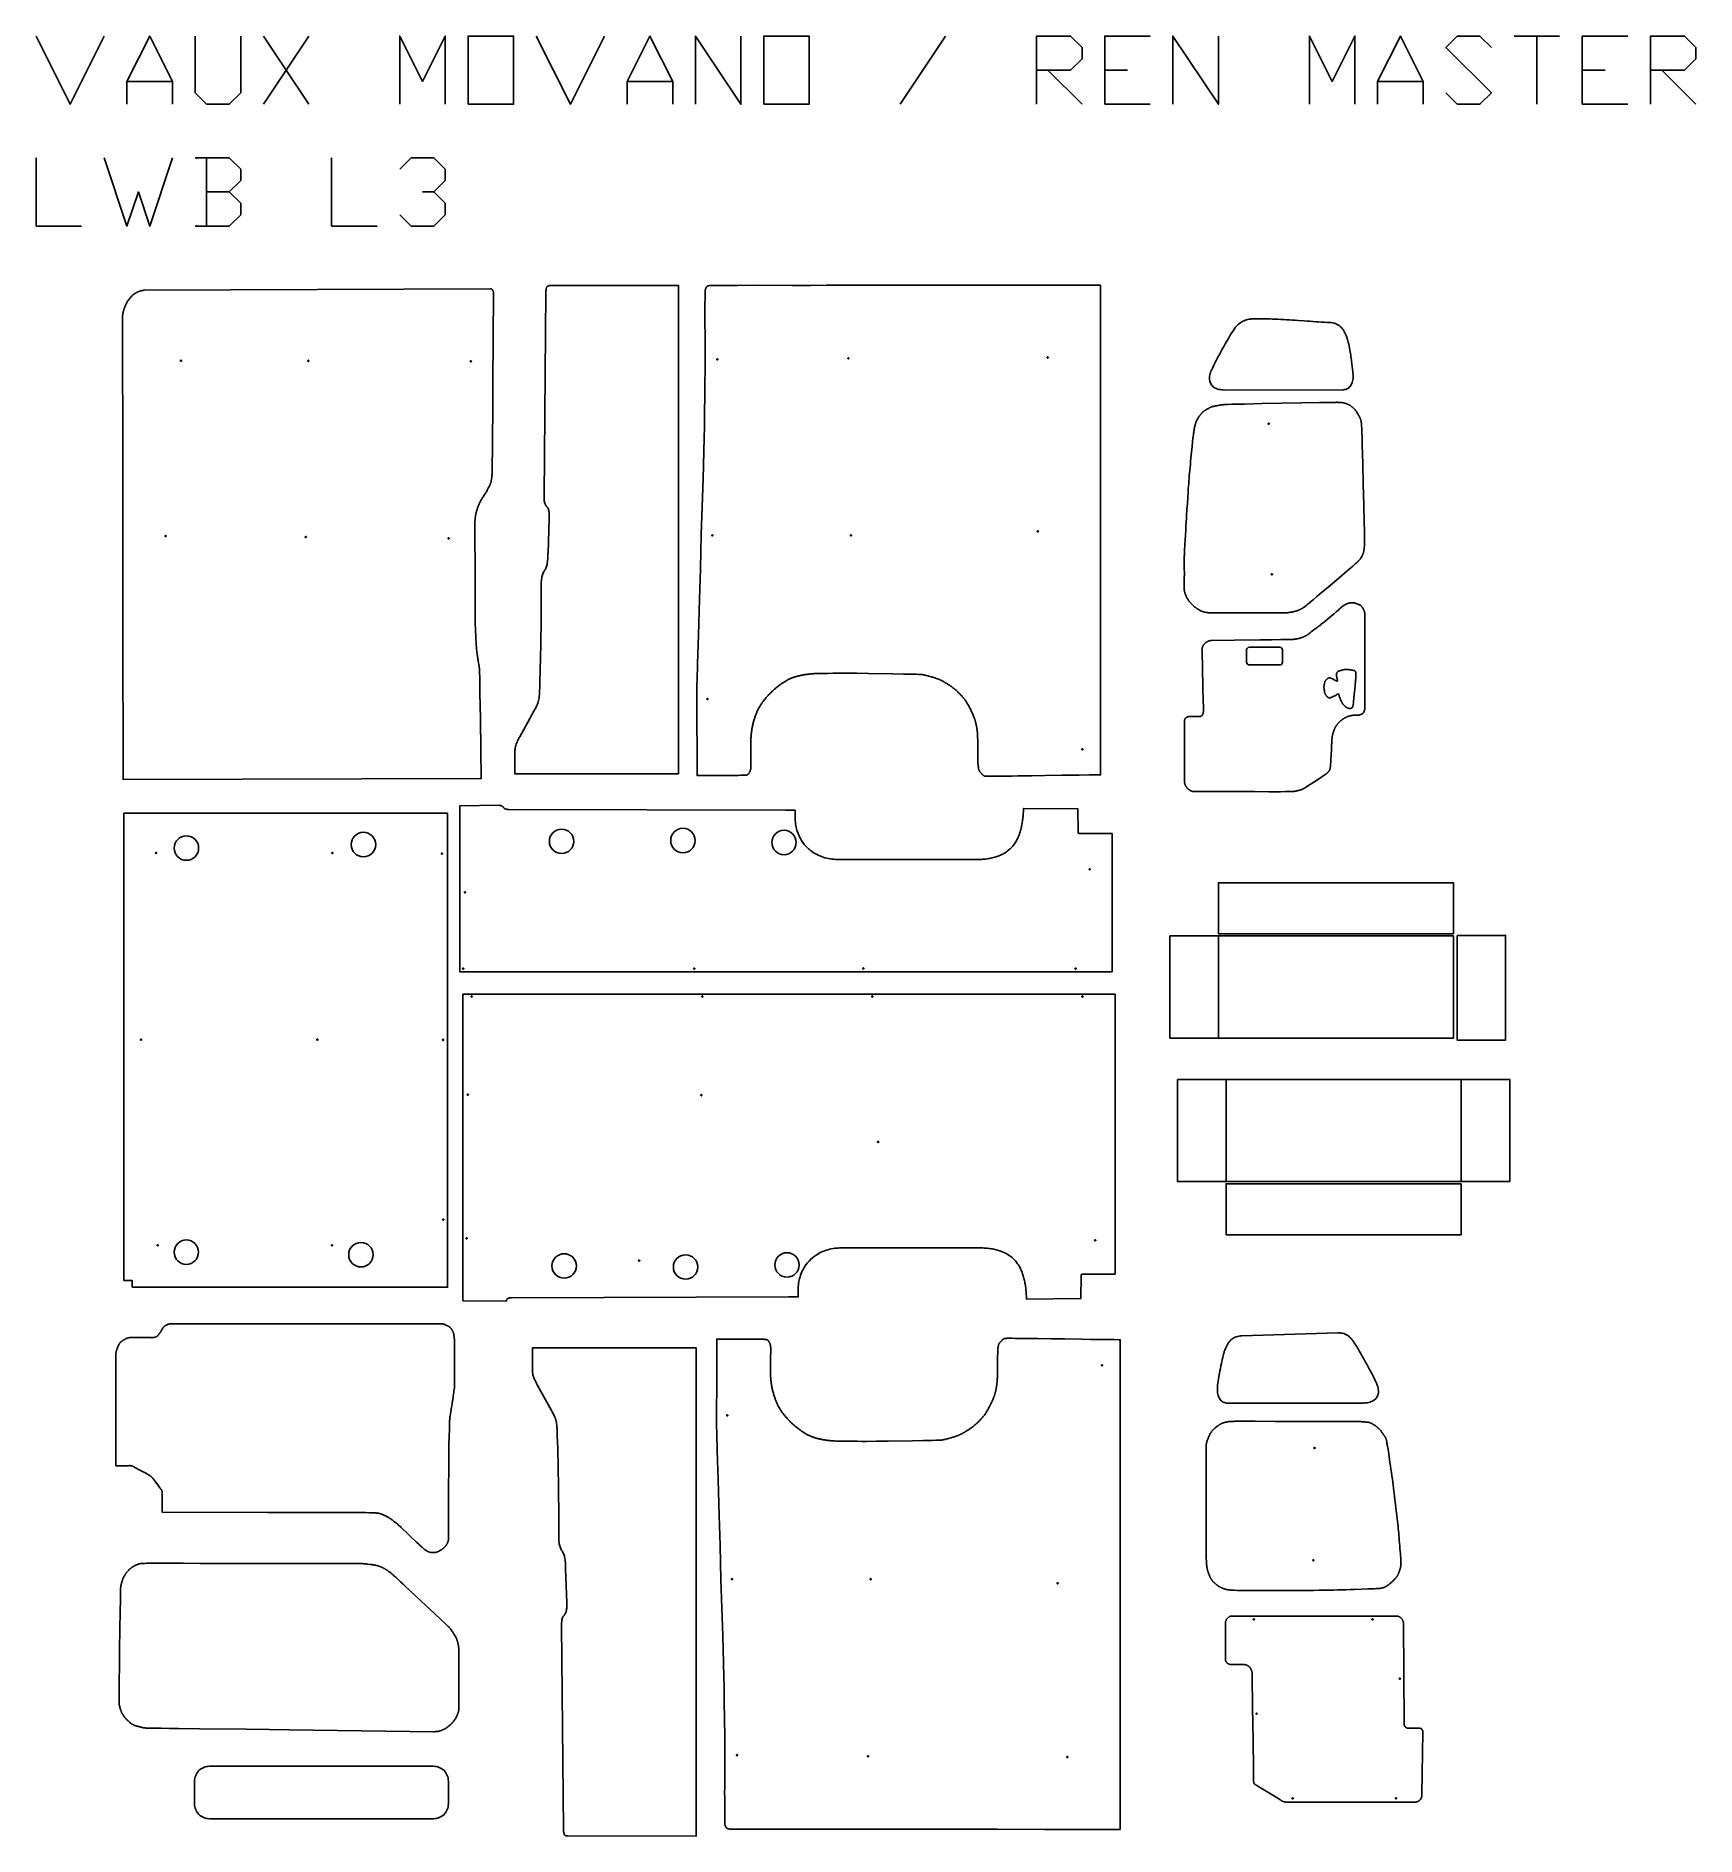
# Model space of a CAD drawing. Extents: x -607 to 5574, y -5846 to 855.
import ezdxf

# ---------------------------------------------------------------- set-up
doc = ezdxf.new("R2010")
doc.units = 0
doc.layers.add('Default_Layer', color=1, linetype='CONTINUOUS')

msp = doc.modelspace()

# ---------------------------------------------------------------- linework, layer by layer
at = {"layer": 'Default_Layer'}
for points in [[(-607.1, 855.3), (-480.1, 601.3), (-353.1, 855.3)], [(-268.5, 601.3), (-268.5, 686), (-183.8, 855.3), (-99.1, 686), (-99.1, 601.3)], [(-14.5, 855.3), (-14.5, 643.7), (27.9, 601.3), (112.5, 601.3), (154.9, 643.7), (154.9, 855.3)], [(239.5, 601.3), (408.9, 855.3)], [(239.5, 855.3), (408.9, 601.3)], [(747.5, 601.3), (747.5, 855.3), (832.2, 686), (916.9, 855.3), (916.9, 601.3)], [(1255.5, 855.3), (1382.5, 601.3), (1509.5, 855.3)], [(1594.2, 601.3), (1594.2, 686), (1678.9, 855.3), (1763.5, 686), (1763.5, 601.3)], [(1848.2, 601.3), (1848.2, 855.3), (2017.5, 601.3), (2017.5, 855.3)], [(2610.2, 601.3), (2779.5, 855.3)], [(3118.2, 601.3), (3118.2, 855.3), (3245.2, 855.3), (3287.5, 813), (3287.5, 770.7), (3245.2, 728.3), (3118.2, 728.3)], [(3372.2, 601.3), (3372.2, 855.3), (3541.5, 855.3)], [(3626.2, 601.3), (3626.2, 855.3), (3795.5, 601.3), (3795.5, 855.3)], [(4134.2, 601.3), (4134.2, 855.3), (4218.9, 686), (4303.5, 855.3), (4303.5, 601.3)], [(4388.2, 601.3), (4388.2, 686), (4472.9, 855.3), (4557.5, 686), (4557.5, 601.3)], [(4642.2, 643.7), (4684.5, 601.3), (4769.2, 601.3), (4811.5, 643.7), (4642.2, 813), (4684.5, 855.3), (4769.2, 855.3), (4811.5, 813)], [(4896.2, 855.3), (5065.5, 855.3)], [(4980.9, 855.3), (4980.9, 601.3)], [(5150.2, 601.3), (5150.2, 855.3), (5319.5, 855.3)], [(5404.2, 601.3), (5404.2, 855.3), (5531.2, 855.3), (5573.5, 813), (5573.5, 770.7), (5531.2, 728.3), (5404.2, 728.3)], [(-268.5, 686), (-99.1, 686)], [(1594.2, 686), (1763.5, 686)], [(3160.5, 728.3), (3287.5, 601.3)], [(3372.2, 728.3), (3456.9, 728.3)], [(4388.2, 686), (4557.5, 686)], [(5150.2, 728.3), (5234.9, 728.3)], [(5446.5, 728.3), (5573.5, 601.3)], [(3372.2, 601.3), (3541.5, 601.3)], [(5150.2, 601.3), (5319.5, 601.3)], [(-607.1, 401.7), (-607.1, 147.7), (-437.8, 147.7)], [(-353.1, 401.7), (-268.5, 147.7), (-226.1, 274.7), (-183.8, 147.7), (-99.1, 401.7)], [(112.5, 274.7), (154.9, 317.1), (154.9, 359.4), (112.5, 401.7), (-14.5, 401.7)], [(27.9, 401.7), (27.9, 147.7)], [(493.5, 401.7), (493.5, 147.7), (662.9, 147.7)], [(747.5, 359.4), (789.9, 401.7), (874.5, 401.7), (916.9, 359.4), (916.9, 317.1), (874.5, 274.7), (832.2, 274.7)], [(-14.5, 147.7), (112.5, 147.7), (154.9, 190.1), (154.9, 232.4), (112.5, 274.7), (27.9, 274.7)], [(874.5, 274.7), (916.9, 232.4), (916.9, 190.1), (874.5, 147.7), (789.9, 147.7), (747.5, 190.1)]]:
    msp.add_lwpolyline(points, dxfattribs=at)
for points in [[(1001.5, 601.3), (1001.5, 855.3), (1170.9, 855.3), (1170.9, 601.3), (1001.5, 601.3)], [(2102.2, 601.3), (2102.2, 855.3), (2271.5, 855.3), (2271.5, 601.3), (2102.2, 601.3)], [(1084.1, -85.7), (-203.7, -91.3), (-204.8, -91.4), (-206, -91.5), (-207.1, -91.6), (-208.2, -91.7), (-209.3, -91.9), (-210.5, -92.1), (-211.6, -92.3), (-212.7, -92.5), (-213.8, -92.7), (-214.8, -93), (-215.9, -93.2), (-217, -93.5), (-218.1, -93.8), (-219.1, -94.1), (-220.2, -94.4), (-221.2, -94.8), (-222.3, -95.1), (-223.3, -95.5), (-224.3, -95.9), (-225.3, -96.3), (-226.3, -96.7), (-227.3, -97.1), (-228.3, -97.6), (-229.3, -98.1), (-230.3, -98.5), (-231.2, -99), (-232.2, -99.5), (-233.2, -100.1), (-234.1, -100.6), (-235, -101.1), (-236, -101.7), (-236.9, -102.3), (-237.8, -102.9), (-238.7, -103.5), (-240.5, -104.7), (-242.3, -106), (-244, -107.3), (-245.7, -108.7), (-247.3, -110.1), (-249, -111.6), (-250.6, -113.1), (-252.1, -114.7), (-253.6, -116.3), (-255.1, -117.9), (-256.6, -119.6), (-258, -121.3), (-259.4, -123), (-260.8, -124.8), (-262.1, -126.6), (-263.4, -128.4), (-264.7, -130.3), (-265.9, -132.2), (-267.1, -134.1), (-268.2, -136), (-269.3, -138), (-270.4, -140), (-271.5, -142), (-272.5, -144), (-273.4, -146.1), (-274.4, -148.1), (-275.3, -150.2), (-276.1, -152.3), (-277, -154.4), (-277.8, -156.5), (-278.5, -158.7), (-279.2, -160.8), (-279.9, -162.9), (-280.5, -165.1), (-281.1, -167.2), (-281.7, -169.4), (-282.2, -171.5), (-282.7, -173.7), (-283.1, -175.8), (-283.5, -178), (-283.9, -180.1), (-284.2, -182.3), (-284.5, -184.4), (-284.7, -186.5), (-284.9, -188.7), (-285.1, -190.8), (-285.2, -192.9), (-285, -192.9), (-284.3, -766.4), (-283.5, -1339.9), (-282.6, -1913.4), (606.4, -1910.4), (1050.8, -1908.8), (1049.2, -1802.8), (1047.5, -1686.7), (1046, -1590.7), (1045.5, -1559.6), (1045.4, -1549.9), (1045.3, -1544.8), (1045, -1533), (1044.8, -1526.7), (1044.7, -1520.5), (1044.5, -1514.6), (1044.3, -1509.4), (1044.2, -1507), (1044.1, -1504.9), (1044, -1503), (1043.8, -1501.5), (1043.6, -1498.6), (1043.2, -1495.8), (1042.9, -1493), (1042.5, -1490.2), (1042, -1487.4), (1041.6, -1484.6), (1040.7, -1479.1), (1040.3, -1476.3), (1039.8, -1473.5), (1038.8, -1468), (1038.3, -1465.3), (1037.8, -1462.5), (1037.4, -1459.7), (1036.9, -1456.9), (1036.5, -1454.1), (1036.1, -1451.2), (1035.8, -1448.2), (1035.4, -1445.1), (1034.7, -1439.2), (1034.1, -1433.6), (1033.5, -1428.4), (1032.9, -1423.2), (1032.6, -1420.5), (1032.4, -1417.9), (1032.2, -1415.3), (1032, -1412.7), (1031.8, -1410.9), (1031.7, -1408.3), (1031.4, -1400.9), (1031, -1391.3), (1030.5, -1380), (1029.5, -1355.3), (1028.6, -1332.5), (1028.1, -1227.3), (1027.5, -1111.8), (1027.1, -1016.9), (1026.9, -986.9), (1026.9, -978), (1026.9, -973.7), (1027, -966.3), (1027, -962.6), (1027.1, -958.8), (1027.1, -955.1), (1027.2, -951.6), (1027.3, -950), (1027.4, -948.4), (1027.5, -946.9), (1027.6, -945.5), (1027.8, -942.8), (1028.1, -940), (1028.4, -937.3), (1028.8, -934.5), (1029.2, -931.8), (1029.7, -929.1), (1030.2, -926.4), (1030.7, -923.8), (1031, -922.5), (1031.3, -921.2), (1032, -918.6), (1032.7, -915.9), (1033.4, -913.3), (1034.2, -910.8), (1035, -908.2), (1035.8, -905.8), (1036.5, -903.5), (1037.3, -901.3), (1038.1, -899.1), (1038.9, -896.9), (1039.7, -894.7), (1040.6, -892.5), (1041.5, -890.4), (1042.4, -888.2), (1043.4, -886.1), (1044.4, -883.8), (1045.6, -881.4), (1046.9, -878.8), (1048.3, -876.2), (1049.7, -873.5), (1051.2, -870.8), (1052.7, -868.1), (1054.1, -865.5), (1054.9, -864.2), (1055.8, -862.9), (1056.7, -861.4), (1057.7, -859.9), (1059.7, -856.7), (1061.9, -853.5), (1064, -850.2), (1066.1, -847.1), (1067.1, -845.6), (1068, -844.1), (1068.8, -842.8), (1069.6, -841.5), (1071, -838.9), (1072.5, -836.2), (1074, -833.4), (1075.4, -830.7), (1076.8, -828), (1078.1, -825.5), (1080.1, -821.4), (1080.9, -819.8), (1081.7, -818.2), (1082.6, -816.5), (1083.4, -814.9), (1084.2, -813.2), (1084.6, -812.4), (1084.9, -811.6), (1085.3, -810.7), (1085.6, -809.9), (1085.9, -809), (1086.2, -808.1), (1086.5, -807.3), (1086.7, -806.4), (1086.9, -805.5), (1087.1, -804.6), (1087.3, -803.7), (1087.5, -802.7), (1087.8, -800.9), (1088.1, -799), (1088.3, -797.2), (1088.6, -795.3), (1088.8, -793.4), (1089.5, -789), (1089.8, -786.3), (1090.2, -783.5), (1090.5, -780.5), (1090.8, -777.5), (1091.1, -774.6), (1091.2, -773.1), (1091.3, -771.7), (1091.4, -770.5), (1091.4, -768), (1091.5, -759.9), (1091.7, -747.7), (1091.8, -732.1), (1092.1, -692.1), (1092.5, -643.6), (1093.3, -535.5), (1093.6, -483.3), (1094, -437.2), (1096.7, -102.8), (1096.7, -102), (1096.7, -101.3), (1096.6, -100.5), (1096.6, -99.8), (1096.4, -99), (1096.3, -98.3), (1096.1, -97.6), (1095.9, -96.8), (1095.6, -96.1), (1095.3, -95.4), (1095, -94.6), (1094.7, -93.9), (1094.3, -93.3), (1093.9, -92.6), (1093.5, -91.9), (1093.1, -91.3), (1092.6, -90.7), (1092.2, -90.1), (1091.7, -89.6), (1091.1, -89.1), (1090.6, -88.6), (1090.1, -88.1), (1089.5, -87.7), (1088.9, -87.3), (1088.4, -86.9), (1087.8, -86.6), (1087.2, -86.4), (1086.6, -86.1), (1086, -86), (1085.3, -85.8), (1084.7, -85.7), (1084.1, -85.7)], [(3356.7, -72.5), (3356.7, -1895.5), (3351.1, -1895.6), (3332.4, -1895.8), (3313.8, -1896), (3276.5, -1896.5), (3244.7, -1896.9), (3212.8, -1897.3), (3149.1, -1898.3), (3099, -1899), (3049, -1899.7), (3027.7, -1900), (3006.5, -1900.3), (2991.5, -1900.5), (2976.5, -1900.6), (2965.6, -1900.7), (2954.6, -1900.8), (2945, -1900.8), (2940.2, -1900.8), (2935.5, -1900.8), (2932.6, -1900.8), (2929.8, -1900.7), (2928.3, -1900.7), (2926.8, -1900.6), (2926.2, -1900.5), (2925.7, -1900.5), (2925.4, -1900.4), (2925.1, -1900.4), (2924.5, -1900.2), (2924, -1900), (2923.5, -1899.7), (2923, -1899.4), (2922.5, -1899.2), (2922, -1898.8), (2921.5, -1898.5), (2921, -1898.2), (2920.1, -1897.5), (2919.2, -1896.7), (2918.3, -1895.9), (2917.4, -1895.1), (2916.5, -1894.2), (2915.7, -1893.4), (2915, -1892.5), (2914.2, -1891.7), (2912.9, -1890.2), (2911.7, -1889), (2910.6, -1887.8), (2909.6, -1886.7), (2908.5, -1885.5), (2907.5, -1884.3), (2907, -1883.7), (2906.5, -1883), (2906.1, -1882.4), (2905.6, -1881.8), (2905.2, -1881.1), (2904.9, -1880.4), (2904.5, -1879.7), (2904.2, -1879), (2903.9, -1878.2), (2903.6, -1877.3), (2903.3, -1876.3), (2903, -1875.2), (2902.7, -1874), (2902.4, -1872.7), (2902.2, -1871.4), (2902, -1870), (2901.7, -1868.6), (2901.5, -1867.1), (2901.1, -1864.2), (2900.8, -1861.4), (2900.5, -1858.7), (2900.4, -1857.2), (2900.3, -1855.2), (2900.2, -1852.7), (2900.2, -1849.9), (2900.1, -1846.8), (2900.1, -1843.4), (2900, -1836), (2899.9, -1820.1), (2899.9, -1812.3), (2899.8, -1805.1), (2899.6, -1796.9), (2899.5, -1788), (2899.2, -1769.9), (2899, -1761.5), (2898.9, -1757.5), (2898.8, -1753.8), (2898.7, -1750.4), (2898.6, -1747.3), (2898.4, -1744.7), (2898.3, -1742.5), (2897.9, -1738.4), (2897.5, -1734.4), (2897.1, -1730.4), (2896.8, -1728.4), (2896.6, -1726.4), (2896.3, -1724.4), (2896, -1722.4), (2895.7, -1720.4), (2895.4, -1718.4), (2895, -1716.5), (2894.7, -1714.5), (2894.3, -1712.6), (2893.9, -1710.7), (2893.5, -1708.8), (2893.1, -1706.9), (2892.6, -1705), (2892.2, -1703.1), (2891.7, -1701.3), (2891.2, -1699.4), (2890.7, -1697.5), (2890.2, -1695.7), (2889.6, -1693.8), (2889.1, -1691.9), (2888.5, -1690.1), (2887.9, -1688.2), (2887.3, -1686.4), (2886.6, -1684.6), (2886, -1682.8), (2885.3, -1680.9), (2884.6, -1679), (2883.7, -1676.9), (2882.8, -1674.7), (2881.8, -1672.3), (2880.7, -1669.8), (2879.5, -1667.2), (2878.4, -1664.6), (2877.1, -1662), (2875.9, -1659.3), (2874.6, -1656.7), (2873.4, -1654.1), (2872.1, -1651.5), (2870.9, -1649.1), (2869.7, -1646.8), (2868.6, -1644.6), (2867.6, -1642.7), (2865.5, -1638.9), (2863.4, -1635.1), (2862.3, -1633.2), (2861.3, -1631.4), (2860.2, -1629.5), (2859.1, -1627.7), (2857.9, -1625.8), (2856.8, -1624), (2855.6, -1622.2), (2854.4, -1620.4), (2853.2, -1618.6), (2852, -1616.9), (2850.7, -1615.1), (2849.4, -1613.4), (2848, -1611.7), (2846.6, -1609.8), (2845, -1607.9), (2843.3, -1605.9), (2841.5, -1604), (2839.7, -1601.9), (2837.8, -1599.9), (2836, -1597.9), (2834.1, -1595.9), (2832.2, -1594), (2830.4, -1592.1), (2828.6, -1590.4), (2826.9, -1588.7), (2825.3, -1587.1), (2823.8, -1585.6), (2822.4, -1584.3), (2821.1, -1583), (2819.7, -1581.8), (2818.3, -1580.6), (2817, -1579.4), (2815.6, -1578.2), (2814.2, -1577), (2812.8, -1575.8), (2811.4, -1574.7), (2809.9, -1573.5), (2808.5, -1572.4), (2807, -1571.3), (2805.6, -1570.2), (2804.1, -1569.1), (2802.6, -1568), (2801.1, -1567), (2799.6, -1565.9), (2798, -1564.8), (2796.1, -1563.5), (2794, -1562.1), (2791.6, -1560.6), (2789.1, -1558.9), (2786.4, -1557.2), (2783.6, -1555.5), (2780.7, -1553.7), (2777.8, -1551.9), (2774.7, -1550.2), (2771.7, -1548.4), (2768.7, -1546.7), (2765.7, -1545.1), (2764.2, -1544.3), (2762.8, -1543.6), (2761.3, -1542.9), (2759.9, -1542.2), (2758.6, -1541.6), (2757.2, -1540.9), (2755.9, -1540.4), (2754.5, -1539.8), (2753, -1539.2), (2751.6, -1538.6), (2750.1, -1538), (2748.5, -1537.5), (2745.4, -1536.4), (2742.2, -1535.3), (2739, -1534.3), (2735.8, -1533.3), (2732.6, -1532.3), (2729.5, -1531.4), (2726.5, -1530.5), (2721, -1529), (2716.4, -1527.8), (2712.9, -1526.9), (2707.3, -1525.3), (2704.5, -1524.6), (2701.6, -1523.9), (2700.2, -1523.6), (2698.8, -1523.2), (2697.3, -1522.9), (2695.9, -1522.6), (2694.5, -1522.4), (2693, -1522.1), (2691.6, -1521.9), (2690.1, -1521.7), (2689.6, -1521.7), (2688.9, -1521.7), (2686.7, -1521.6), (2683.7, -1521.4), (2679.7, -1521.3), (2669.5, -1521.1), (2656.3, -1520.8), (2640.7, -1520.5), (2623, -1520.2), (2582.6, -1519.6), (2492.9, -1518.2), (2449.5, -1517.5), (2411.1, -1516.9), (2403.3, -1517), (2395, -1517.1), (2377.4, -1517.3), (2359.3, -1517.5), (2341.4, -1517.7), (2324.7, -1517.9), (2317, -1518), (2310, -1518.1), (2303.8, -1518.2), (2298.3, -1518.4), (2293.9, -1518.6), (2292, -1518.7), (2290.5, -1518.8), (2287.6, -1519), (2284.7, -1519.2), (2281.8, -1519.4), (2278.9, -1519.7), (2276, -1520), (2273.1, -1520.3), (2270.1, -1520.6), (2267.2, -1520.9), (2264.4, -1521.3), (2261.5, -1521.7), (2258.7, -1522.1), (2255.9, -1522.5), (2253.2, -1522.9), (2250.5, -1523.3), (2247.9, -1523.8), (2245.4, -1524.3), (2242.9, -1524.8), (2240.4, -1525.3), (2237.9, -1525.9), (2235.4, -1526.4), (2232.9, -1527), (2230.3, -1527.6), (2227.8, -1528.3), (2225.3, -1528.9), (2222.8, -1529.6), (2220.4, -1530.3), (2218, -1531.1), (2215.6, -1531.8), (2213.3, -1532.6), (2211, -1533.4), (2208.7, -1534.2), (2206.6, -1535), (2204.4, -1535.9), (2202.3, -1536.8), (2200.2, -1537.8), (2198.1, -1538.8), (2196.1, -1539.8), (2194, -1540.8), (2192, -1541.9), (2189.9, -1542.9), (2187.9, -1544.1), (2185.9, -1545.2), (2183.9, -1546.4), (2181.9, -1547.5), (2179.9, -1548.7), (2178, -1550), (2176, -1551.2), (2174.1, -1552.4), (2172.1, -1553.8), (2170, -1555.2), (2167.8, -1556.8), (2165.5, -1558.5), (2163.1, -1560.2), (2160.7, -1562), (2158.3, -1563.9), (2155.9, -1565.8), (2153.5, -1567.7), (2151.1, -1569.6), (2148.8, -1571.5), (2146.6, -1573.3), (2144.5, -1575.1), (2142.5, -1576.8), (2140.6, -1578.4), (2138.9, -1579.9), (2137.3, -1581.3), (2135.7, -1582.8), (2134.1, -1584.2), (2132.6, -1585.7), (2131, -1587.2), (2129.5, -1588.7), (2127.9, -1590.2), (2126.4, -1591.8), (2124.9, -1593.3), (2123.4, -1594.9), (2121.9, -1596.4), (2120.5, -1598), (2119, -1599.6), (2117.6, -1601.2), (2114.7, -1604.4), (2111.8, -1607.8), (2108.7, -1611.4), (2107.2, -1613.2), (2105.6, -1615.1), (2104.1, -1617.1), (2102.5, -1619), (2101, -1621), (2099.4, -1623), (2097.9, -1625), (2096.5, -1626.9), (2095.1, -1628.9), (2093.7, -1630.9), (2092.4, -1632.9), (2091.1, -1634.8), (2089.9, -1636.7), (2088.7, -1638.7), (2087.6, -1640.7), (2086.4, -1642.6), (2085.3, -1644.6), (2084.2, -1646.7), (2083.2, -1648.7), (2082.1, -1650.7), (2081.1, -1652.8), (2080.1, -1654.8), (2079.1, -1656.9), (2078.2, -1659), (2077.3, -1661.1), (2076.4, -1663.2), (2075.5, -1665.3), (2074.6, -1667.4), (2073.8, -1669.6), (2072.8, -1672.1), (2071.9, -1674.7), (2070.9, -1677.5), (2069.9, -1680.5), (2068.9, -1683.6), (2067.9, -1686.7), (2066.8, -1690), (2065.8, -1693.3), (2064.9, -1696.6), (2063.9, -1699.9), (2063, -1703.3), (2062.2, -1706.5), (2061.4, -1709.7), (2060.7, -1712.8), (2060, -1715.8), (2059.4, -1718.8), (2058.9, -1721.7), (2058.4, -1724.7), (2057.9, -1727.7), (2057.5, -1730.6), (2057.1, -1733.6), (2056.7, -1736.6), (2056.4, -1739.6), (2056.1, -1742.5), (2055.8, -1745.5), (2055.5, -1748.5), (2055.3, -1751.5), (2055.1, -1754.5), (2054.9, -1757.5), (2054.5, -1763.5), (2054.4, -1765.2), (2054.4, -1767.2), (2054.3, -1769.7), (2054.3, -1772.4), (2054.3, -1778.7), (2054.3, -1786), (2054.3, -1793.9), (2054.4, -1802.5), (2054.6, -1820.2), (2054.8, -1837.5), (2054.9, -1845.5), (2055, -1852.6), (2055, -1858.8), (2055, -1863.8), (2054.9, -1865.8), (2054.9, -1867.4), (2054.8, -1868.6), (2054.8, -1869.4), (2054.6, -1870.5), (2054.4, -1871.7), (2054.2, -1872.9), (2054, -1874), (2053.7, -1875.2), (2053.5, -1876.4), (2053.2, -1877.5), (2052.9, -1878.7), (2052.5, -1879.8), (2052.2, -1880.9), (2051.8, -1882), (2051.4, -1883), (2051, -1884), (2050.6, -1884.9), (2050.2, -1885.8), (2049.7, -1886.6), (2049.2, -1887.4), (2048.7, -1888.1), (2048.2, -1888.9), (2047.7, -1889.6), (2047.1, -1890.3), (2046.5, -1891), (2045.9, -1891.7), (2045.2, -1892.4), (2044.6, -1893), (2043.9, -1893.6), (2043.2, -1894.2), (2042.4, -1894.7), (2041.7, -1895.2), (2040.9, -1895.7), (2040.1, -1896.1), (2039.3, -1896.4), (2039, -1896.5), (2038.5, -1896.6), (2037.9, -1896.7), (2037.1, -1896.7), (2035.1, -1896.9), (2032.6, -1897), (2029.4, -1897.1), (2025.8, -1897.2), (2021.7, -1897.3), (2017.1, -1897.3), (2006.8, -1897.4), (1995, -1897.5), (1982, -1897.6), (1968.2, -1897.6), (1938.7, -1897.6), (1908.5, -1897.6), (1893.8, -1897.6), (1879.6, -1897.6), (1866.3, -1897.6), (1854.1, -1897.7), (1854.1, -1852.6), (1854, -1802.6), (1853.8, -1699.7), (1853.7, -1652.6), (1853.6, -1612.5), (1853.6, -1595.9), (1853.7, -1582.1), (1853.7, -1571.5), (1853.7, -1564.5), (1853.8, -1559.4), (1853.9, -1554.3), (1854.1, -1544.1), (1854.4, -1533.9), (1854.7, -1523.7), (1855.3, -1503.2), (1855.7, -1493), (1855.9, -1482.8), (1859.3, -1374.3), (1862.7, -1241.2), (1866.4, -1129.4), (1869.3, -1001.2), (1876.4, -792.9), (1880.8, -640.8), (1881.3, -601.3), (1881.9, -558.6), (1883.1, -471.2), (1883.6, -430.5), (1884.1, -394.2), (1884.2, -378.4), (1884.4, -364.5), (1884.5, -352.7), (1884.5, -343.2), (1884.5, -335), (1884.5, -326.7), (1884.5, -318.5), (1884.5, -310.3), (1884.3, -293.8), (1884.2, -277.4), (1883.8, -244.5), (1883.6, -228.1), (1883.5, -211.6), (1883.5, -203.8), (1883.6, -195.3), (1883.6, -176.9), (1883.6, -157.6), (1883.7, -138.8), (1883.8, -121.7), (1883.8, -114.1), (1883.9, -107.3), (1884, -101.6), (1884.1, -97.1), (1884.1, -95.3), (1884.2, -93.9), (1884.3, -92.9), (1884.4, -92.2), (1884.6, -91.3), (1884.8, -90.3), (1885.1, -89.3), (1885.4, -88.2), (1885.7, -87.2), (1886, -86.1), (1886.4, -85.1), (1886.8, -84.1), (1887.2, -83.1), (1887.6, -82.2), (1888, -81.3), (1888.3, -80.5), (1888.7, -79.8), (1889.1, -79.1), (1889.4, -78.6), (1889.8, -78.2), (1890.1, -77.8), (1890.5, -77.5), (1890.8, -77.2), (1891.2, -76.9), (1891.6, -76.7), (1892.1, -76.4), (1892.5, -76.2), (1892.9, -76), (1893.8, -75.6), (1894.8, -75.3), (1895.7, -75), (1896.6, -74.6), (1897.1, -74.5), (1897.6, -74.4), (1898.7, -74.1), (1899.8, -73.9), (1901, -73.7), (1902.2, -73.5), (1903.5, -73.3), (1904.7, -73.2), (1905.9, -73.1), (1907, -73.1), (1909.7, -73.1), (1919.4, -73), (1954.3, -73), (2005.6, -73), (2068.4, -72.9), (2208.8, -73), (2276.6, -73), (2336.1, -72.9), (2766.3, -72.8), (2823.9, -72.8), (2898.5, -72.7), (3073.8, -72.5), (3162.2, -72.5), (3242.9, -72.4), (3309.8, -72.4), (3336.1, -72.5), (3356.7, -72.5)], [(-67.7, -352), (-67.5, -352), (-67.3, -352), (-67.1, -352.1), (-67, -352.2), (-66.8, -352.2), (-66.6, -352.3), (-66.5, -352.5), (-66.3, -352.6), (-66.2, -352.7), (-66.1, -352.9), (-66, -353), (-65.9, -353.2), (-65.8, -353.4), (-65.8, -353.6), (-65.7, -353.8), (-65.7, -354), (-65.7, -354.2), (-65.8, -354.4), (-65.8, -354.6), (-65.9, -354.8), (-66, -355), (-66.1, -355.1), (-66.2, -355.3), (-66.3, -355.4), (-66.5, -355.5), (-66.6, -355.7), (-66.8, -355.8), (-67, -355.8), (-67.1, -355.9), (-67.3, -356), (-67.5, -356), (-67.7, -356), (-67.9, -356), (-68.1, -356), (-68.3, -355.9), (-68.5, -355.8), (-68.7, -355.8), (-68.8, -355.7), (-69, -355.5), (-69.1, -355.4), (-69.3, -355.3), (-69.4, -355.1), (-69.5, -355), (-69.6, -354.8), (-69.6, -354.6), (-69.7, -354.4), (-69.7, -354.2), (-69.7, -354), (-69.7, -353.8), (-69.7, -353.6), (-69.6, -353.4), (-69.6, -353.2), (-69.5, -353), (-69.4, -352.9), (-69.3, -352.7), (-69.1, -352.6), (-69, -352.5), (-68.8, -352.3), (-68.7, -352.2), (-68.5, -352.2), (-68.3, -352.1), (-68.1, -352), (-67.9, -352), (-67.7, -352)], [(406.8, -352), (407, -352), (407.2, -352), (407.4, -352.1), (407.6, -352.2), (407.8, -352.2), (407.9, -352.3), (408.1, -352.5), (408.2, -352.6), (408.4, -352.7), (408.5, -352.9), (408.6, -353), (408.7, -353.2), (408.7, -353.4), (408.8, -353.6), (408.8, -353.8), (408.8, -354), (408.8, -354.2), (408.8, -354.4), (408.7, -354.6), (408.7, -354.8), (408.6, -355), (408.5, -355.1), (408.4, -355.3), (408.2, -355.4), (408.1, -355.5), (407.9, -355.7), (407.8, -355.8), (407.6, -355.8), (407.4, -355.9), (407.2, -356), (407, -356), (406.8, -356), (406.6, -356), (406.4, -356), (406.2, -355.9), (406, -355.8), (405.9, -355.8), (405.7, -355.7), (405.5, -355.5), (405.4, -355.4), (405.3, -355.3), (405.2, -355.1), (405.1, -355), (405, -354.8), (404.9, -354.6), (404.9, -354.4), (404.8, -354.2), (404.8, -354), (404.8, -353.8), (404.9, -353.6), (404.9, -353.4), (405, -353.2), (405.1, -353), (405.2, -352.9), (405.3, -352.7), (405.4, -352.6), (405.5, -352.5), (405.7, -352.3), (405.9, -352.2), (406, -352.2), (406.2, -352.1), (406.4, -352), (406.6, -352), (406.8, -352)], [(1012, -353.9), (1012.2, -353.9), (1012.4, -353.9), (1012.5, -354), (1012.7, -354), (1012.9, -354.1), (1013.1, -354.2), (1013.2, -354.3), (1013.4, -354.5), (1013.5, -354.6), (1013.6, -354.8), (1013.7, -354.9), (1013.8, -355.1), (1013.9, -355.3), (1013.9, -355.5), (1013.9, -355.7), (1014, -355.9), (1013.9, -356.1), (1013.9, -356.3), (1013.9, -356.5), (1013.8, -356.7), (1013.7, -356.8), (1013.6, -357), (1013.5, -357.2), (1013.4, -357.3), (1013.2, -357.4), (1013.1, -357.5), (1012.9, -357.6), (1012.7, -357.7), (1012.5, -357.8), (1012.4, -357.8), (1012.2, -357.9), (1012, -357.9), (1011.7, -357.9), (1011.5, -357.8), (1011.4, -357.8), (1011.2, -357.7), (1011, -357.6), (1010.8, -357.5), (1010.7, -357.4), (1010.5, -357.3), (1010.4, -357.2), (1010.3, -357), (1010.2, -356.8), (1010.1, -356.7), (1010, -356.5), (1010, -356.3), (1010, -356.1), (1010, -355.9), (1010, -355.7), (1010, -355.5), (1010, -355.3), (1010.1, -355.1), (1010.2, -354.9), (1010.3, -354.8), (1010.4, -354.6), (1010.5, -354.5), (1010.7, -354.3), (1010.8, -354.2), (1011, -354.1), (1011.2, -354), (1011.4, -354), (1011.5, -353.9), (1011.7, -353.9), (1012, -353.9)], [(1929.7, -350.8), (1929.5, -350.8), (1929.3, -350.8), (1929.1, -350.7), (1928.9, -350.6), (1928.7, -350.6), (1928.6, -350.5), (1928.4, -350.3), (1928.3, -350.2), (1928.1, -350.1), (1928, -349.9), (1927.9, -349.7), (1927.8, -349.6), (1927.8, -349.4), (1927.7, -349.2), (1927.7, -349), (1927.7, -348.8), (1927.7, -348.6), (1927.7, -348.4), (1927.8, -348.2), (1927.8, -348), (1927.9, -347.8), (1928, -347.7), (1928.1, -347.5), (1928.3, -347.4), (1928.4, -347.2), (1928.6, -347.1), (1928.7, -347), (1928.9, -346.9), (1929.1, -346.9), (1929.3, -346.8), (1929.5, -346.8), (1929.7, -346.8), (1929.9, -346.8), (1930.1, -346.8), (1930.3, -346.9), (1930.5, -346.9), (1930.6, -347), (1930.8, -347.1), (1931, -347.2), (1931.1, -347.4), (1931.2, -347.5), (1931.3, -347.7), (1931.4, -347.8), (1931.5, -348), (1931.6, -348.2), (1931.6, -348.4), (1931.7, -348.6), (1931.7, -348.8), (1931.7, -349), (1931.6, -349.2), (1931.6, -349.4), (1931.5, -349.6), (1931.4, -349.7), (1931.3, -349.9), (1931.2, -350.1), (1931.1, -350.2), (1931, -350.3), (1930.8, -350.5), (1930.6, -350.6), (1930.5, -350.6), (1930.3, -350.7), (1930.1, -350.8), (1929.9, -350.8), (1929.7, -350.8)], [(2417.7, -346.9), (2417.5, -346.9), (2417.3, -346.8), (2417.1, -346.8), (2416.9, -346.7), (2416.8, -346.6), (2416.6, -346.5), (2416.4, -346.4), (2416.3, -346.3), (2416.2, -346.1), (2416.1, -346), (2416, -345.8), (2415.9, -345.6), (2415.8, -345.5), (2415.8, -345.3), (2415.7, -345.1), (2415.7, -344.9), (2415.7, -344.7), (2415.8, -344.5), (2415.8, -344.3), (2415.9, -344.1), (2416, -343.9), (2416.1, -343.7), (2416.2, -343.6), (2416.3, -343.5), (2416.4, -343.3), (2416.6, -343.2), (2416.8, -343.1), (2416.9, -343), (2417.1, -343), (2417.3, -342.9), (2417.5, -342.9), (2417.7, -342.9), (2417.9, -342.9), (2418.1, -342.9), (2418.3, -343), (2418.5, -343), (2418.7, -343.1), (2418.8, -343.2), (2419, -343.3), (2419.1, -343.5), (2419.3, -343.6), (2419.4, -343.7), (2419.5, -343.9), (2419.6, -344.1), (2419.6, -344.3), (2419.7, -344.5), (2419.7, -344.7), (2419.7, -344.9), (2419.7, -345.1), (2419.7, -345.3), (2419.6, -345.5), (2419.6, -345.6), (2419.5, -345.8), (2419.4, -346), (2419.3, -346.1), (2419.1, -346.3), (2419, -346.4), (2418.8, -346.5), (2418.7, -346.6), (2418.5, -346.7), (2418.3, -346.8), (2418.1, -346.8), (2417.9, -346.9), (2417.7, -346.9)], [(3159.2, -343.6), (3159, -343.6), (3158.8, -343.6), (3158.6, -343.6), (3158.4, -343.5), (3158.2, -343.4), (3158.1, -343.3), (3157.9, -343.2), (3157.8, -343.1), (3157.6, -342.9), (3157.5, -342.8), (3157.4, -342.6), (3157.3, -342.4), (3157.3, -342.2), (3157.2, -342.1), (3157.2, -341.9), (3157.2, -341.6), (3157.2, -341.4), (3157.2, -341.2), (3157.3, -341.1), (3157.3, -340.9), (3157.4, -340.7), (3157.5, -340.5), (3157.6, -340.4), (3157.8, -340.2), (3157.9, -340.1), (3158.1, -340), (3158.2, -339.9), (3158.4, -339.8), (3158.6, -339.7), (3158.8, -339.7), (3159, -339.7), (3159.2, -339.6), (3159.4, -339.7), (3159.6, -339.7), (3159.8, -339.7), (3159.9, -339.8), (3160.1, -339.9), (3160.3, -340), (3160.4, -340.1), (3160.6, -340.2), (3160.7, -340.4), (3160.8, -340.5), (3160.9, -340.7), (3161, -340.9), (3161.1, -341.1), (3161.1, -341.2), (3161.2, -341.4), (3161.2, -341.6), (3161.2, -341.9), (3161.1, -342.1), (3161.1, -342.2), (3161, -342.4), (3160.9, -342.6), (3160.8, -342.8), (3160.7, -342.9), (3160.6, -343.1), (3160.4, -343.2), (3160.3, -343.3), (3160.1, -343.4), (3159.9, -343.5), (3159.8, -343.6), (3159.6, -343.6), (3159.4, -343.6), (3159.2, -343.6)], [(4339.8, -1027.2), (4339.8, -1025.4), (4339.7, -1021.3), (4339.4, -1007), (4338.9, -985.7), (4338.2, -958.4), (4336.5, -890.7), (4334.6, -813.5), (4332.6, -736.3), (4330.7, -668.6), (4330, -641.2), (4329.4, -619.8), (4329, -605.5), (4328.8, -601.4), (4328.7, -599.5), (4328.5, -596.5), (4328.3, -593.4), (4328, -590.2), (4327.7, -587.1), (4327.5, -585.6), (4327.3, -584.1), (4327.1, -582.6), (4326.9, -581.2), (4326.7, -579.9), (4326.4, -578.5), (4326.1, -577.3), (4325.8, -576.1), (4325.5, -575), (4325.2, -573.8), (4324.8, -572.7), (4324.4, -571.6), (4324, -570.5), (4323.6, -569.4), (4323.1, -568.3), (4322.7, -567.2), (4321.7, -565), (4320.7, -562.9), (4319.7, -560.7), (4318.6, -558.6), (4318, -557.5), (4317.4, -556.4), (4316.2, -554.2), (4314.9, -551.9), (4313.5, -549.6), (4312.1, -547.4), (4310.8, -545.3), (4309.5, -543.4), (4308.3, -541.7), (4307.1, -540.2), (4305.9, -538.6), (4304.7, -537.1), (4303.4, -535.6), (4302.1, -534.2), (4300.8, -532.7), (4300.1, -532), (4299.4, -531.4), (4298.7, -530.7), (4298, -530), (4297.2, -529.4), (4296.4, -528.6), (4295.5, -527.9), (4294.5, -527.1), (4293.5, -526.3), (4292.4, -525.4), (4291.3, -524.6), (4290.1, -523.7), (4289, -522.9), (4287.8, -522), (4286.6, -521.2), (4285.4, -520.4), (4284.2, -519.7), (4283, -519), (4281.8, -518.3), (4280.7, -517.7), (4279.6, -517.1), (4278.4, -516.5), (4277.3, -516), (4276.1, -515.4), (4274.9, -514.9), (4273.7, -514.4), (4272.6, -514), (4271.4, -513.5), (4270.2, -513.1), (4268.9, -512.7), (4267.7, -512.3), (4266.5, -511.9), (4265.3, -511.6), (4264, -511.2), (4262.8, -510.9), (4261.6, -510.6), (4260.3, -510.4), (4259, -510.1), (4257.6, -509.9), (4256.2, -509.7), (4254.8, -509.5), (4253.4, -509.4), (4251.9, -509.2), (4250.4, -509.1), (4247.4, -508.9), (4244.4, -508.8), (4241.4, -508.6), (4238.5, -508.5), (4236.7, -508.5), (4232.7, -508.6), (4218.9, -508.8), (4198.2, -509.1), (4171.8, -509.5), (4106.4, -510.7), (4031.9, -512.1), (3957.4, -513.5), (3892, -514.8), (3865.6, -515.3), (3844.9, -515.8), (3831, -516.1), (3827, -516.2), (3825.1, -516.3), (3822.1, -516.5), (3819.1, -516.7), (3816.1, -517), (3813.1, -517.3), (3810, -517.6), (3807, -518), (3804.1, -518.4), (3801.1, -518.9), (3797.6, -519.5), (3793.5, -520.2), (3788.9, -521.1), (3784.1, -522.1), (3781.7, -522.6), (3779.4, -523.1), (3777.2, -523.6), (3775.1, -524.1), (3773.2, -524.6), (3771.4, -525.1), (3769.9, -525.5), (3768.7, -526), (3767.6, -526.4), (3766.5, -526.8), (3765.4, -527.3), (3764.4, -527.7), (3763.3, -528.2), (3762.3, -528.8), (3761.2, -529.3), (3760.2, -529.8), (3758.1, -531), (3756.1, -532.2), (3754.1, -533.4), (3752.1, -534.6), (3750, -536), (3747.7, -537.5), (3745.3, -539.2), (3744, -540), (3742.8, -540.9), (3741.5, -541.9), (3740.2, -542.8), (3739, -543.8), (3737.8, -544.8), (3736.6, -545.8), (3735.4, -546.8), (3734.3, -547.9), (3733.2, -548.9), (3732.2, -550), (3731.1, -551.1), (3730.1, -552.3), (3729.1, -553.5), (3728.1, -554.8), (3727.1, -556.1), (3726.1, -557.3), (3725.2, -558.6), (3724.3, -559.9), (3723.4, -561.2), (3721.8, -563.6), (3720.4, -565.8), (3719.1, -567.8), (3718.1, -569.6), (3717, -571.4), (3716, -573.3), (3715, -575.2), (3714.1, -577.1), (3713.2, -579), (3712.4, -581), (3712, -582), (3711.6, -583), (3711.3, -584), (3710.9, -585.2), (3710.5, -586.5), (3710.1, -587.9), (3709.6, -589.4), (3709.2, -590.9), (3708.4, -594.2), (3707.5, -597.6), (3706.7, -601), (3706, -604.4), (3705.3, -607.7), (3705, -609.2), (3704.7, -610.9), (3704.5, -612.5), (3704.2, -614.2), (3703.7, -617.7), (3703.2, -621.2), (3702.7, -624.7), (3702.3, -628.3), (3701.5, -635.4), (3700.7, -642.3), (3699.3, -655.3), (3697.5, -672.8), (3695.3, -693.6), (3694.2, -704.8), (3693, -716.2), (3691.9, -727.8), (3690.8, -739.3), (3689.7, -750.6), (3688.7, -761.5), (3687.8, -771.8), (3687, -781.4), (3686.2, -790.7), (3685.5, -800.4), (3684.7, -810.3), (3684, -820.6), (3683.3, -831.1), (3682.6, -841.8), (3681.1, -863.6), (3679.7, -885.8), (3678.3, -908.2), (3676.9, -930.3), (3676.2, -941.2), (3675.5, -952), (3674.6, -968.3), (3673.5, -985.7), (3671.4, -1021), (3670.4, -1037.8), (3670, -1045.6), (3669.6, -1053.1), (3669.2, -1060), (3668.9, -1066.3), (3668.7, -1072), (3668.5, -1077), (3668.4, -1081.5), (3668.3, -1086), (3668.2, -1090.6), (3668.2, -1095.1), (3668.2, -1099.6), (3668.2, -1104.2), (3668.2, -1113.3), (3668.3, -1122.4), (3668.4, -1131.4), (3668.5, -1140.5), (3668.5, -1149.6), (3668.5, -1153.4), (3668.4, -1157.5), (3668.3, -1166.1), (3668.1, -1174.9), (3668, -1183.6), (3667.9, -1187.7), (3667.9, -1191.7), (3667.9, -1195.5), (3667.9, -1199), (3668, -1202.2), (3668, -1203.6), (3668.1, -1204.9), (3668.2, -1206.2), (3668.3, -1207.3), (3668.4, -1208.3), (3668.5, -1209.2), (3668.8, -1210.8), (3669.1, -1212.5), (3669.5, -1214.1), (3669.8, -1215.7), (3670.3, -1217.3), (3670.7, -1218.9), (3671.2, -1220.5), (3671.7, -1222.1), (3672.3, -1223.7), (3672.9, -1225.3), (3673.5, -1226.8), (3674.1, -1228.4), (3674.8, -1229.9), (3675.4, -1231.4), (3676.2, -1232.9), (3676.9, -1234.4), (3677.7, -1235.9), (3678.5, -1237.4), (3679.4, -1238.9), (3680.3, -1240.4), (3681.3, -1241.9), (3682.3, -1243.4), (3683.3, -1244.9), (3684.3, -1246.4), (3685.4, -1247.9), (3686.5, -1249.4), (3687.7, -1250.8), (3688.8, -1252.3), (3690, -1253.7), (3691.2, -1255), (3692.4, -1256.4), (3693.5, -1257.7), (3694.8, -1259), (3696, -1260.3), (3697.3, -1261.6), (3698.6, -1262.9), (3699.9, -1264.1), (3701.3, -1265.4), (3702.7, -1266.6), (3704.1, -1267.8), (3705.5, -1268.9), (3706.9, -1270.1), (3708.2, -1271.2), (3709.6, -1272.3), (3711, -1273.3), (3712.4, -1274.3), (3713.7, -1275.2), (3715, -1276.1), (3716.4, -1277), (3717.7, -1277.9), (3719.2, -1278.8), (3720.6, -1279.7), (3722.1, -1280.5), (3723.5, -1281.3), (3725, -1282.2), (3726.5, -1282.9), (3728, -1283.7), (3729.4, -1284.4), (3730.9, -1285.1), (3732.3, -1285.8), (3733.6, -1286.4), (3734.9, -1286.9), (3736.2, -1287.4), (3737.4, -1287.9), (3738.6, -1288.3), (3739.7, -1288.6), (3740.9, -1289), (3742.1, -1289.3), (3743.3, -1289.6), (3744.5, -1289.9), (3745.7, -1290.2), (3746.9, -1290.4), (3748.2, -1290.7), (3749.4, -1290.9), (3750.6, -1291.1), (3751.8, -1291.3), (3754.3, -1291.6), (3756.8, -1291.9), (3757.3, -1291.9), (3758.2, -1291.9), (3761.1, -1292), (3765.3, -1292), (3770.9, -1292.1), (3785.6, -1292.2), (3804.3, -1292.2), (3826.2, -1292.3), (3850.5, -1292.3), (3876.5, -1292.4), (3903.2, -1292.4), (3929.9, -1292.4), (3955.9, -1292.3), (3980.3, -1292.3), (4002.4, -1292.2), (4021.2, -1292.2), (4036.1, -1292.1), (4041.8, -1292), (4046.3, -1292), (4049.3, -1291.9), (4050.3, -1291.9), (4050.8, -1291.9), (4052.4, -1291.7), (4053.9, -1291.6), (4055.5, -1291.4), (4057, -1291.3), (4058.6, -1291.1), (4060.1, -1290.9), (4063.2, -1290.4), (4066.3, -1289.9), (4069.3, -1289.3), (4072.3, -1288.7), (4075.1, -1288.1), (4078, -1287.4), (4080.8, -1286.7), (4083.6, -1285.9), (4085, -1285.5), (4086.4, -1285.1), (4087.8, -1284.6), (4089.2, -1284.2), (4090.6, -1283.7), (4091.9, -1283.2), (4093.3, -1282.7), (4094.6, -1282.2), (4096, -1281.6), (4097.3, -1281), (4098.6, -1280.4), (4099.9, -1279.8), (4101.2, -1279.2), (4102.5, -1278.5), (4103.7, -1277.8), (4105, -1277.1), (4106.2, -1276.4), (4107.5, -1275.7), (4108.7, -1274.9), (4109.9, -1274.2), (4111.1, -1273.4), (4112.4, -1272.6), (4114.7, -1271), (4117.1, -1269.4), (4117.5, -1269), (4118.2, -1268.5), (4120.2, -1266.9), (4123, -1264.5), (4126.7, -1261.5), (4136.2, -1253.5), (4148.2, -1243.4), (4162.2, -1231.5), (4177.7, -1218.4), (4211.1, -1190.1), (4244.5, -1161.7), (4273.9, -1136.6), (4295.3, -1118.3), (4301.8, -1112.8), (4303.7, -1111.1), (4304.8, -1110.1), (4309.4, -1106), (4311.8, -1103.8), (4314.1, -1101.6), (4316.4, -1099.4), (4317.4, -1098.4), (4318.4, -1097.4), (4319.4, -1096.4), (4320.3, -1095.4), (4321.1, -1094.5), (4321.8, -1093.6), (4322.5, -1092.7), (4323.1, -1091.8), (4323.8, -1090.9), (4324.5, -1090), (4325.1, -1089), (4325.7, -1088), (4326.3, -1087), (4326.9, -1086.1), (4328, -1084.1), (4329.1, -1082.2), (4330, -1080.4), (4330.9, -1078.7), (4331.7, -1077), (4332.4, -1075.4), (4333.2, -1073.7), (4333.8, -1072), (4334.5, -1070.3), (4335, -1068.6), (4335.6, -1066.9), (4335.8, -1066), (4336.1, -1065.1), (4336.3, -1064.2), (4336.5, -1063.3), (4336.6, -1062.4), (4336.8, -1061.4), (4337.1, -1059.4), (4337.4, -1057.4), (4337.6, -1055.3), (4337.8, -1053.2), (4338.2, -1049.1), (4338.7, -1044.4), (4338.9, -1041.7), (4339.1, -1038.8), (4339.4, -1035.9), (4339.6, -1032.9), (4339.7, -1030), (4339.8, -1027.2)], [(3980.9, -588.5), (3980.9, -588.3), (3980.9, -588.1), (3981, -587.9), (3981.1, -587.7), (3981.1, -587.6), (3981.2, -587.4), (3981.4, -587.2), (3981.5, -587.1), (3981.6, -587), (3981.8, -586.9), (3981.9, -586.8), (3982.1, -586.7), (3982.3, -586.6), (3982.5, -586.6), (3982.7, -586.5), (3982.9, -586.5), (3983.1, -586.5), (3983.3, -586.6), (3983.5, -586.6), (3983.7, -586.7), (3983.9, -586.8), (3984, -586.9), (3984.2, -587), (3984.3, -587.1), (3984.4, -587.2), (3984.6, -587.4), (3984.7, -587.6), (3984.7, -587.7), (3984.8, -587.9), (3984.9, -588.1), (3984.9, -588.3), (3984.9, -588.5), (3984.9, -588.7), (3984.9, -588.9), (3984.8, -589.1), (3984.7, -589.3), (3984.7, -589.5), (3984.6, -589.6), (3984.4, -589.8), (3984.3, -589.9), (3984.2, -590.1), (3984, -590.2), (3983.9, -590.3), (3983.7, -590.4), (3983.5, -590.4), (3983.3, -590.5), (3983.1, -590.5), (3982.9, -590.5), (3982.7, -590.5), (3982.5, -590.5), (3982.3, -590.4), (3982.1, -590.4), (3981.9, -590.3), (3981.8, -590.2), (3981.6, -590.1), (3981.5, -589.9), (3981.4, -589.8), (3981.2, -589.6), (3981.1, -589.5), (3981.1, -589.3), (3981, -589.1), (3980.9, -588.9), (3980.9, -588.7), (3980.9, -588.5)], [(-124.9, -1004.8), (-124.7, -1004.8), (-124.5, -1004.9), (-124.3, -1004.9), (-124.1, -1005), (-124, -1005.1), (-123.8, -1005.2), (-123.6, -1005.3), (-123.5, -1005.4), (-123.4, -1005.5), (-123.3, -1005.7), (-123.2, -1005.9), (-123.1, -1006), (-123, -1006.2), (-123, -1006.4), (-122.9, -1006.6), (-122.9, -1006.8), (-122.9, -1007), (-123, -1007.2), (-123, -1007.4), (-123.1, -1007.6), (-123.2, -1007.8), (-123.3, -1007.9), (-123.4, -1008.1), (-123.5, -1008.2), (-123.6, -1008.4), (-123.8, -1008.5), (-124, -1008.6), (-124.1, -1008.7), (-124.3, -1008.7), (-124.5, -1008.8), (-124.7, -1008.8), (-124.9, -1008.8), (-125.1, -1008.8), (-125.3, -1008.8), (-125.5, -1008.7), (-125.7, -1008.7), (-125.9, -1008.6), (-126, -1008.5), (-126.2, -1008.4), (-126.3, -1008.2), (-126.5, -1008.1), (-126.6, -1007.9), (-126.7, -1007.8), (-126.8, -1007.6), (-126.8, -1007.4), (-126.9, -1007.2), (-126.9, -1007), (-126.9, -1006.8), (-126.9, -1006.6), (-126.9, -1006.4), (-126.8, -1006.2), (-126.8, -1006), (-126.7, -1005.9), (-126.6, -1005.7), (-126.5, -1005.5), (-126.3, -1005.4), (-126.2, -1005.3), (-126, -1005.2), (-125.9, -1005.1), (-125.7, -1005), (-125.5, -1004.9), (-125.3, -1004.9), (-125.1, -1004.8), (-124.9, -1004.8)], [(1911.1, -1006.2), (1910.9, -1006.2), (1910.7, -1006.2), (1910.5, -1006.1), (1910.3, -1006.1), (1910.2, -1006), (1910, -1005.9), (1909.8, -1005.8), (1909.7, -1005.7), (1909.6, -1005.5), (1909.5, -1005.4), (1909.4, -1005.2), (1909.3, -1005), (1909.2, -1004.8), (1909.2, -1004.6), (1909.1, -1004.4), (1909.1, -1004.2), (1909.1, -1004), (1909.2, -1003.8), (1909.2, -1003.6), (1909.3, -1003.5), (1909.4, -1003.3), (1909.5, -1003.1), (1909.6, -1003), (1909.7, -1002.8), (1909.8, -1002.7), (1910, -1002.6), (1910.2, -1002.5), (1910.3, -1002.4), (1910.5, -1002.3), (1910.7, -1002.3), (1910.9, -1002.2), (1911.1, -1002.2), (1911.3, -1002.2), (1911.5, -1002.3), (1911.7, -1002.3), (1911.9, -1002.4), (1912.1, -1002.5), (1912.2, -1002.6), (1912.4, -1002.7), (1912.5, -1002.8), (1912.7, -1003), (1912.8, -1003.1), (1912.9, -1003.3), (1913, -1003.5), (1913, -1003.6), (1913.1, -1003.8), (1913.1, -1004), (1913.1, -1004.2), (1913.1, -1004.4), (1913.1, -1004.6), (1913, -1004.8), (1913, -1005), (1912.9, -1005.2), (1912.8, -1005.4), (1912.7, -1005.5), (1912.5, -1005.7), (1912.4, -1005.8), (1912.2, -1005.9), (1912.1, -1006), (1911.9, -1006.1), (1911.7, -1006.1), (1911.5, -1006.2), (1911.3, -1006.2), (1911.1, -1006.2)], [(2427.1, -1006.2), (2426.9, -1006.1), (2426.7, -1006.1), (2426.5, -1006.1), (2426.3, -1006), (2426.2, -1005.9), (2426, -1005.8), (2425.8, -1005.7), (2425.7, -1005.6), (2425.6, -1005.4), (2425.4, -1005.3), (2425.3, -1005.1), (2425.3, -1004.9), (2425.2, -1004.8), (2425.1, -1004.6), (2425.1, -1004.4), (2425.1, -1004.2), (2425.1, -1004), (2425.1, -1003.8), (2425.2, -1003.6), (2425.3, -1003.4), (2425.3, -1003.2), (2425.4, -1003), (2425.6, -1002.9), (2425.7, -1002.7), (2425.8, -1002.6), (2426, -1002.5), (2426.2, -1002.4), (2426.3, -1002.3), (2426.5, -1002.2), (2426.7, -1002.2), (2426.9, -1002.2), (2427.1, -1002.2), (2427.3, -1002.2), (2427.5, -1002.2), (2427.7, -1002.2), (2427.9, -1002.3), (2428.1, -1002.4), (2428.2, -1002.5), (2428.4, -1002.6), (2428.5, -1002.7), (2428.6, -1002.9), (2428.8, -1003), (2428.9, -1003.2), (2428.9, -1003.4), (2429, -1003.6), (2429.1, -1003.8), (2429.1, -1004), (2429.1, -1004.2), (2429.1, -1004.4), (2429.1, -1004.6), (2429, -1004.8), (2428.9, -1004.9), (2428.9, -1005.1), (2428.8, -1005.3), (2428.6, -1005.4), (2428.5, -1005.6), (2428.4, -1005.7), (2428.2, -1005.8), (2428.1, -1005.9), (2427.9, -1006), (2427.7, -1006.1), (2427.5, -1006.1), (2427.3, -1006.1), (2427.1, -1006.2)], [(3123.1, -991), (3122.9, -991), (3122.7, -991), (3122.5, -990.9), (3122.3, -990.9), (3122.2, -990.8), (3122, -990.7), (3121.8, -990.6), (3121.7, -990.4), (3121.6, -990.3), (3121.5, -990.1), (3121.4, -990), (3121.3, -989.8), (3121.2, -989.6), (3121.1, -989.4), (3121.1, -989.2), (3121.1, -989), (3121.1, -988.8), (3121.1, -988.6), (3121.2, -988.4), (3121.3, -988.3), (3121.4, -988.1), (3121.5, -987.9), (3121.6, -987.8), (3121.7, -987.6), (3121.8, -987.5), (3122, -987.4), (3122.2, -987.3), (3122.3, -987.2), (3122.5, -987.1), (3122.7, -987.1), (3122.9, -987), (3123.1, -987), (3123.3, -987), (3123.5, -987.1), (3123.7, -987.1), (3123.9, -987.2), (3124.1, -987.3), (3124.2, -987.4), (3124.4, -987.5), (3124.5, -987.6), (3124.7, -987.8), (3124.8, -987.9), (3124.9, -988.1), (3125, -988.3), (3125, -988.4), (3125.1, -988.6), (3125.1, -988.8), (3125.1, -989), (3125.1, -989.2), (3125.1, -989.4), (3125, -989.6), (3125, -989.8), (3124.9, -990), (3124.8, -990.1), (3124.7, -990.3), (3124.5, -990.4), (3124.4, -990.6), (3124.2, -990.7), (3124.1, -990.8), (3123.9, -990.9), (3123.7, -990.9), (3123.5, -991), (3123.3, -991), (3123.1, -991)], [(397.4, -1008.4), (397.6, -1008.4), (397.8, -1008.5), (398, -1008.5), (398.2, -1008.6), (398.4, -1008.7), (398.5, -1008.8), (398.7, -1008.9), (398.8, -1009), (399, -1009.2), (399.1, -1009.3), (399.2, -1009.5), (399.3, -1009.7), (399.3, -1009.8), (399.4, -1010), (399.4, -1010.2), (399.4, -1010.4), (399.4, -1010.6), (399.4, -1010.8), (399.3, -1011), (399.3, -1011.2), (399.2, -1011.4), (399.1, -1011.6), (399, -1011.7), (398.8, -1011.9), (398.7, -1012), (398.5, -1012.1), (398.4, -1012.2), (398.2, -1012.3), (398, -1012.3), (397.8, -1012.4), (397.6, -1012.4), (397.4, -1012.4), (397.2, -1012.4), (397, -1012.4), (396.8, -1012.3), (396.6, -1012.3), (396.5, -1012.2), (396.3, -1012.1), (396.1, -1012), (396, -1011.9), (395.9, -1011.7), (395.8, -1011.6), (395.7, -1011.4), (395.6, -1011.2), (395.5, -1011), (395.5, -1010.8), (395.4, -1010.6), (395.4, -1010.4), (395.4, -1010.2), (395.5, -1010), (395.5, -1009.8), (395.6, -1009.7), (395.7, -1009.5), (395.8, -1009.3), (395.9, -1009.2), (396, -1009), (396.1, -1008.9), (396.3, -1008.8), (396.5, -1008.7), (396.6, -1008.6), (396.8, -1008.5), (397, -1008.5), (397.2, -1008.4), (397.4, -1008.4)], [(928.8, -1013.3), (929, -1013.3), (929.2, -1013.4), (929.4, -1013.4), (929.6, -1013.5), (929.8, -1013.6), (929.9, -1013.7), (930.1, -1013.8), (930.2, -1013.9), (930.4, -1014.1), (930.5, -1014.2), (930.6, -1014.4), (930.7, -1014.6), (930.7, -1014.7), (930.8, -1014.9), (930.8, -1015.1), (930.8, -1015.3), (930.8, -1015.5), (930.8, -1015.7), (930.7, -1015.9), (930.7, -1016.1), (930.6, -1016.3), (930.5, -1016.5), (930.4, -1016.6), (930.2, -1016.8), (930.1, -1016.9), (929.9, -1017), (929.8, -1017.1), (929.6, -1017.2), (929.4, -1017.2), (929.2, -1017.3), (929, -1017.3), (928.8, -1017.3), (928.6, -1017.3), (928.4, -1017.3), (928.2, -1017.2), (928, -1017.2), (927.9, -1017.1), (927.7, -1017), (927.6, -1016.9), (927.4, -1016.8), (927.3, -1016.6), (927.2, -1016.5), (927.1, -1016.3), (927, -1016.1), (926.9, -1015.9), (926.9, -1015.7), (926.8, -1015.5), (926.8, -1015.3), (926.8, -1015.1), (926.9, -1014.9), (926.9, -1014.7), (927, -1014.6), (927.1, -1014.4), (927.2, -1014.2), (927.3, -1014.1), (927.4, -1013.9), (927.6, -1013.8), (927.7, -1013.7), (927.9, -1013.6), (928, -1013.5), (928.2, -1013.4), (928.4, -1013.4), (928.6, -1013.3), (928.8, -1013.3)], [(3992.2, -1149.2), (3992.2, -1148.9), (3992.2, -1148.7), (3992.2, -1148.6), (3992.3, -1148.4), (3992.4, -1148.2), (3992.5, -1148), (3992.6, -1147.9), (3992.7, -1147.7), (3992.9, -1147.6), (3993, -1147.5), (3993.2, -1147.4), (3993.4, -1147.3), (3993.6, -1147.2), (3993.8, -1147.2), (3994, -1147.2), (3994.2, -1147.2), (3994.4, -1147.2), (3994.6, -1147.2), (3994.8, -1147.2), (3994.9, -1147.3), (3995.1, -1147.4), (3995.3, -1147.5), (3995.4, -1147.6), (3995.6, -1147.7), (3995.7, -1147.9), (3995.8, -1148), (3995.9, -1148.2), (3996, -1148.4), (3996.1, -1148.6), (3996.1, -1148.7), (3996.1, -1148.9), (3996.2, -1149.2), (3996.1, -1149.4), (3996.1, -1149.6), (3996.1, -1149.7), (3996, -1149.9), (3995.9, -1150.1), (3995.8, -1150.3), (3995.7, -1150.4), (3995.6, -1150.6), (3995.4, -1150.7), (3995.3, -1150.8), (3995.1, -1150.9), (3994.9, -1151), (3994.8, -1151.1), (3994.6, -1151.1), (3994.4, -1151.1), (3994.2, -1151.2), (3994, -1151.1), (3993.8, -1151.1), (3993.6, -1151.1), (3993.4, -1151), (3993.2, -1150.9), (3993, -1150.8), (3992.9, -1150.7), (3992.7, -1150.6), (3992.6, -1150.4), (3992.5, -1150.3), (3992.4, -1150.1), (3992.3, -1149.9), (3992.2, -1149.7), (3992.2, -1149.6), (3992.2, -1149.4), (3992.2, -1149.2)], [(3669.3, -1690.9), (3669.3, -1925.7), (3669.7, -1927.2), (3670.2, -1928.7), (3670.7, -1930.3), (3671.3, -1931.8), (3671.9, -1933.2), (3672.6, -1934.7), (3673.3, -1936.1), (3674, -1937.5), (3674.8, -1938.9), (3675.7, -1940.2), (3676.6, -1941.5), (3677.5, -1942.8), (3678.5, -1944), (3679.5, -1945.2), (3680.6, -1946.4), (3681.7, -1947.5), (3682.3, -1948), (3682.8, -1948.6), (3683.4, -1949.1), (3684, -1949.6), (3684.6, -1950.1), (3685.2, -1950.6), (3685.9, -1951), (3686.5, -1951.5), (3687.2, -1951.9), (3687.8, -1952.4), (3688.5, -1952.8), (3689.1, -1953.2), (3689.8, -1953.6), (3690.5, -1953.9), (3691.2, -1954.3), (3691.9, -1954.6), (3692.6, -1955), (3693.4, -1955.3), (3694.1, -1955.6), (3694.8, -1955.9), (3695.6, -1956.1), (3696.3, -1956.4), (3697.1, -1956.6), (3697.9, -1956.8), (3698.6, -1957), (3699.4, -1957.2), (3700.2, -1957.4), (3701, -1957.5), (3701.8, -1957.7), (3702.7, -1957.8), (3703.5, -1957.9), (3704.3, -1957.9), (3704.3, -1958), (3754.7, -1958), (3811.8, -1958), (3930.1, -1958.1), (3983.2, -1958.2), (4026.8, -1958.2), (4043.8, -1958.1), (4056.9, -1958.1), (4065.6, -1958), (4068.1, -1958), (4069.4, -1958), (4070.6, -1957.9), (4071.8, -1957.7), (4073.1, -1957.6), (4074.3, -1957.4), (4076.9, -1957.1), (4079.4, -1956.7), (4081.9, -1956.2), (4084.2, -1955.8), (4086.3, -1955.4), (4088.1, -1955), (4089.8, -1954.7), (4091.4, -1954.3), (4093.1, -1953.9), (4094.7, -1953.5), (4096.4, -1953), (4098, -1952.5), (4099.6, -1952), (4101.2, -1951.5), (4102.9, -1950.9), (4104.5, -1950.3), (4106.2, -1949.6), (4108, -1948.9), (4109.7, -1948.1), (4111.4, -1947.3), (4113.1, -1946.5), (4114.7, -1945.6), (4115.3, -1945.3), (4116.3, -1944.7), (4119.2, -1942.9), (4123.3, -1940.3), (4128.3, -1937), (4140.5, -1929.1), (4154.3, -1920.1), (4168, -1911.2), (4180.1, -1903.2), (4189.1, -1897.2), (4191.9, -1895.4), (4193.3, -1894.4), (4194.7, -1893.3), (4196.1, -1892.2), (4197.6, -1891.1), (4199, -1889.9), (4200.3, -1888.8), (4201.6, -1887.7), (4202.7, -1886.6), (4203.2, -1886.1), (4203.6, -1885.7), (4204.5, -1884.8), (4205.3, -1883.8), (4206.1, -1882.9), (4206.9, -1881.9), (4207.6, -1880.9), (4208, -1880.4), (4208.3, -1879.9), (4208.6, -1879.4), (4208.9, -1878.8), (4209.2, -1878.3), (4209.5, -1877.7), (4209.7, -1877.1), (4210, -1876.4), (4210.2, -1875.7), (4210.5, -1874.9), (4210.7, -1874), (4210.9, -1873.1), (4211.3, -1871.2), (4211.7, -1869.2), (4212, -1867.2), (4212.3, -1865.2), (4212.6, -1863.3), (4212.7, -1862.6), (4212.8, -1861.6), (4213, -1858.7), (4213.2, -1854.7), (4213.5, -1849.8), (4214.1, -1837.8), (4214.8, -1824.2), (4216.1, -1798), (4216.6, -1788.2), (4216.9, -1782.4), (4217.1, -1779.2), (4217.3, -1775.9), (4217.4, -1772.7), (4217.6, -1769.5), (4217.8, -1766.2), (4217.9, -1764.6), (4218.1, -1763), (4218.3, -1761.4), (4218.4, -1759.8), (4218.6, -1758.2), (4218.9, -1756.6), (4219.4, -1753.3), (4220, -1749.8), (4220.4, -1748), (4220.7, -1746.2), (4221.1, -1744.4), (4221.5, -1742.6), (4221.9, -1740.8), (4222.4, -1739), (4222.9, -1737.2), (4223.4, -1735.5), (4223.9, -1733.8), (4224.5, -1732.1), (4225, -1730.4), (4225.7, -1728.8), (4226.3, -1727.2), (4227, -1725.7), (4227.8, -1724.1), (4228.6, -1722.5), (4229.4, -1720.9), (4230.2, -1719.4), (4231.1, -1717.8), (4232, -1716.3), (4232.9, -1714.8), (4233.8, -1713.4), (4234.8, -1711.9), (4235.7, -1710.5), (4236.6, -1709.2), (4237.6, -1707.9), (4238.5, -1706.7), (4239.4, -1705.5), (4240.4, -1704.4), (4241.4, -1703.3), (4242.4, -1702.2), (4243.4, -1701.1), (4244.4, -1700), (4245.5, -1699), (4246.6, -1697.9), (4247.7, -1696.9), (4248.8, -1696), (4249.9, -1695), (4251.1, -1694), (4252.2, -1693.1), (4253.3, -1692.2), (4254.5, -1691.3), (4255.6, -1690.5), (4256.7, -1689.7), (4258.9, -1688.1), (4260.1, -1687.3), (4261.2, -1686.5), (4262.4, -1685.7), (4263.5, -1685), (4264.7, -1684.3), (4265.9, -1683.6), (4267.1, -1682.9), (4268.3, -1682.2), (4269.5, -1681.5), (4270.8, -1680.9), (4272, -1680.3), (4273.3, -1679.8), (4274.5, -1679.2), (4275.8, -1678.7), (4277.2, -1678.2), (4278.7, -1677.7), (4280.2, -1677.3), (4281.9, -1676.8), (4283.7, -1676.4), (4285.5, -1675.9), (4287.3, -1675.5), (4289.1, -1675.1), (4290.9, -1674.8), (4292.7, -1674.4), (4294.5, -1674.1), (4296.1, -1673.8), (4297.7, -1673.6), (4299.2, -1673.4), (4300.5, -1673.2), (4301.7, -1673.1), (4302.8, -1673), (4304, -1672.9), (4305.2, -1672.9), (4306.5, -1672.9), (4307.7, -1672.9), (4309, -1673), (4311.5, -1673.1), (4313.9, -1673.2), (4315, -1673.2), (4316.1, -1673.3), (4317.1, -1673.3), (4317.9, -1673.2), (4318.7, -1673.2), (4319.1, -1673.1), (4319.4, -1673.1), (4320, -1672.9), (4320.6, -1672.7), (4321.3, -1672.5), (4321.9, -1672.3), (4322.5, -1672.1), (4323.1, -1671.8), (4324.3, -1671.3), (4325.5, -1670.7), (4326.6, -1670.1), (4327.6, -1669.5), (4328.6, -1669), (4330.5, -1667.9), (4331.4, -1667.4), (4332.3, -1666.8), (4332.8, -1666.5), (4333.2, -1666.2), (4333.6, -1665.9), (4334, -1665.5), (4334.4, -1665.2), (4334.8, -1664.8), (4335.2, -1664.4), (4335.5, -1664), (4335.8, -1663.6), (4336.2, -1663), (4336.5, -1662.5), (4336.8, -1661.9), (4337.1, -1661.2), (4337.5, -1660.6), (4337.8, -1659.9), (4338, -1659.1), (4338.3, -1658.4), (4338.6, -1657.6), (4338.9, -1656.8), (4339.1, -1656.1), (4339.3, -1655.3), (4339.5, -1654.5), (4339.7, -1653.8), (4339.8, -1653), (4339.9, -1652.6), (4339.9, -1651.7), (4340, -1648.4), (4340, -1643.4), (4340.1, -1636.6), (4340.2, -1618.8), (4340.3, -1595.8), (4340.3, -1568.7), (4340.4, -1538.6), (4340.4, -1506.4), (4340.4, -1473.2), (4340.4, -1439.9), (4340.4, -1407.7), (4340.4, -1377.5), (4340.3, -1350.3), (4340.2, -1327.2), (4340.1, -1309.2), (4340, -1302.4), (4340, -1297.2), (4339.9, -1293.8), (4339.9, -1292.9), (4339.8, -1292.4), (4339.6, -1291.4), (4339.4, -1290.4), (4339.2, -1289.5), (4339, -1288.5), (4338.7, -1287.6), (4338.4, -1286.7), (4338.1, -1285.7), (4337.8, -1284.8), (4337.5, -1283.9), (4337.1, -1283), (4336.7, -1282.1), (4336.3, -1281.2), (4335.9, -1280.3), (4335.5, -1279.4), (4335.1, -1278.5), (4334.6, -1277.7), (4334.1, -1276.8), (4333.6, -1275.9), (4333, -1275), (4332.5, -1274.1), (4331.9, -1273.1), (4331.2, -1272.2), (4330.6, -1271.3), (4329.9, -1270.4), (4329.3, -1269.5), (4328.6, -1268.7), (4327.9, -1267.9), (4327.2, -1267.1), (4326.6, -1266.4), (4325.9, -1265.7), (4325.2, -1265.1), (4324.6, -1264.6), (4323.9, -1264.1), (4323.2, -1263.7), (4322.4, -1263.3), (4321.6, -1262.9), (4320.8, -1262.5), (4320, -1262.2), (4319.1, -1261.9), (4318.3, -1261.6), (4316.6, -1261.1), (4315.1, -1260.6), (4313.6, -1260.1), (4313, -1259.9), (4312.4, -1259.7), (4311.3, -1259.2), (4310.2, -1258.7), (4308, -1257.6), (4306.9, -1257.1), (4305.8, -1256.6), (4304.8, -1256.2), (4304.3, -1256.1), (4303.8, -1255.9), (4302.8, -1255.6), (4301.8, -1255.4), (4300.7, -1255.2), (4299.7, -1255), (4298.7, -1254.9), (4297.7, -1254.8), (4296.6, -1254.7), (4295.6, -1254.7), (4294.5, -1254.7), (4293.4, -1254.7), (4292.3, -1254.8), (4291.2, -1254.9), (4289, -1255.2), (4286.9, -1255.4), (4286, -1255.5), (4285, -1255.6), (4283, -1255.7), (4282.1, -1255.8), (4281.1, -1256), (4280.2, -1256.2), (4279.7, -1256.3), (4279.2, -1256.4), (4278.7, -1256.5), (4278.2, -1256.7), (4277, -1257.1), (4275.7, -1257.6), (4274.4, -1258.2), (4273, -1258.9), (4271.6, -1259.5), (4270.2, -1260.2), (4268.9, -1260.9), (4267.6, -1261.6), (4266.1, -1262.4), (4264.5, -1263.4), (4262.9, -1264.4), (4261.2, -1265.5), (4259.5, -1266.6), (4257.9, -1267.7), (4257.1, -1268.3), (4256.3, -1268.8), (4255.6, -1269.4), (4254.8, -1270), (4254, -1270.7), (4253.3, -1271.4), (4251.6, -1272.9), (4250, -1274.5), (4246.6, -1277.7), (4244.9, -1279.2), (4243.3, -1280.7), (4239.9, -1283.6), (4233.8, -1288.8), (4225.7, -1295.6), (4216.5, -1303.3), (4207.2, -1311.2), (4198.4, -1318.5), (4191.2, -1324.5), (4188.5, -1326.7), (4186.4, -1328.4), (4183, -1331.1), (4179.6, -1333.8), (4176.2, -1336.4), (4172.8, -1339), (4165.9, -1344.2), (4162.5, -1346.8), (4159.1, -1349.4), (4154.7, -1352.7), (4150.2, -1356), (4145.9, -1359.3), (4143.8, -1360.8), (4141.8, -1362.3), (4140.9, -1363.1), (4140, -1363.8), (4138.1, -1365.3), (4134.5, -1368.4), (4132.7, -1370), (4131.7, -1370.7), (4130.8, -1371.5), (4129.9, -1372.2), (4128.9, -1372.9), (4127.9, -1373.6), (4126.9, -1374.2), (4125.9, -1374.9), (4124.8, -1375.5), (4123.7, -1376.1), (4122.5, -1376.8), (4121.3, -1377.4), (4120.1, -1378.1), (4118.9, -1378.7), (4117.6, -1379.3), (4116.4, -1379.9), (4115.1, -1380.5), (4113.8, -1381.1), (4112.5, -1381.7), (4111.2, -1382.3), (4109.9, -1382.8), (4108.6, -1383.3), (4107.3, -1383.8), (4106, -1384.3), (4104.6, -1384.7), (4103.2, -1385.2), (4101.8, -1385.6), (4100.3, -1386.1), (4098.8, -1386.5), (4097.4, -1386.9), (4095.8, -1387.3), (4094.3, -1387.7), (4092.8, -1388.1), (4091.3, -1388.4), (4089.8, -1388.8), (4088.4, -1389.1), (4086.9, -1389.4), (4085.5, -1389.6), (4084.2, -1389.9), (4082.8, -1390.1), (4081.5, -1390.3), (4080.1, -1390.4), (4078.8, -1390.6), (4077.4, -1390.7), (4076.1, -1390.8), (4073.4, -1391), (4070.7, -1391.2), (4067.9, -1391.3), (4062.5, -1391.5), (4059.1, -1391.6), (4051.8, -1391.7), (4027.4, -1392.1), (3992.4, -1392.5), (3950, -1393), (3855.7, -1394), (3769.9, -1395), (3768.9, -1395.1), (3768, -1395.2), (3767, -1395.3), (3766.1, -1395.4), (3765.1, -1395.6), (3764.2, -1395.8), (3763.3, -1396), (3762.3, -1396.3), (3761.4, -1396.5), (3760.5, -1396.8), (3759.6, -1397.1), (3758.7, -1397.4), (3757.8, -1397.8), (3756.9, -1398.2), (3756.1, -1398.5), (3755.2, -1399), (3754.3, -1399.4), (3753.5, -1399.8), (3752.7, -1400.3), (3751.8, -1400.8), (3751, -1401.3), (3750.2, -1401.8), (3749.5, -1402.4), (3748.7, -1403), (3747.9, -1403.5), (3747.2, -1404.1), (3746.5, -1404.8), (3745.8, -1405.4), (3745.1, -1406), (3744.4, -1406.7), (3743.7, -1407.4), (3743.1, -1408.1), (3742.5, -1408.8), (3741.8, -1409.5), (3741.3, -1410.3), (3740.7, -1411), (3740.1, -1411.8), (3739.6, -1412.6), (3739.1, -1413.4), (3738.6, -1414.2), (3738.2, -1415), (3737.7, -1415.8), (3737.3, -1416.7), (3736.9, -1417.5), (3736.6, -1418.4), (3736.2, -1419.2), (3735.9, -1420.1), (3735.6, -1421), (3735.3, -1421.9), (3735.1, -1422.9), (3734.9, -1423.8), (3734.7, -1424.7), (3734.5, -1425.7), (3734.4, -1426.6), (3734.3, -1427.6), (3734.2, -1428.5), (3734.2, -1429.5), (3734.2, -1430.5), (3734.2, -1431.5), (3734.3, -1432.5), (3734.3, -1433.5), (3734.5, -1434.5), (3734.6, -1435.5), (3734.8, -1436.5), (3734.8, -1436.5), (3736.2, -1498.4), (3737.7, -1566.5), (3738.9, -1622.3), (3739.3, -1639.7), (3739.4, -1644.8), (3739.4, -1647.2), (3739.4, -1650.7), (3739.4, -1654.4), (3739.3, -1656.1), (3739.2, -1657.8), (3739.2, -1659.2), (3739.1, -1660.5), (3738.8, -1662.9), (3738.7, -1664.2), (3738.5, -1665.4), (3738.3, -1666.6), (3738.1, -1667.7), (3737.9, -1668.6), (3737.8, -1669), (3737.6, -1669.4), (3737.4, -1670), (3737.1, -1670.6), (3736.8, -1671.3), (3736.4, -1671.9), (3736.1, -1672.4), (3735.7, -1673), (3735.2, -1673.5), (3734.8, -1674.1), (3734.2, -1674.6), (3733.6, -1675.2), (3732.9, -1675.8), (3732.1, -1676.4), (3731.7, -1676.7), (3731.3, -1677), (3730.9, -1677.2), (3730.4, -1677.5), (3730, -1677.7), (3729.6, -1677.9), (3729.1, -1678.1), (3728.7, -1678.3), (3728.4, -1678.3), (3728, -1678.4), (3727.5, -1678.5), (3726.9, -1678.5), (3725.3, -1678.6), (3723.4, -1678.6), (3721.2, -1678.6), (3718.7, -1678.6), (3713.1, -1678.6), (3700.8, -1678.4), (3694.9, -1678.3), (3689.5, -1678.3), (3688.8, -1678.2), (3688, -1678.2), (3687.2, -1678.2), (3686.4, -1678.3), (3685.6, -1678.4), (3684.8, -1678.5), (3684, -1678.6), (3683.2, -1678.8), (3682.4, -1679), (3681.6, -1679.2), (3680.9, -1679.5), (3680.1, -1679.7), (3679.4, -1680.1), (3678.6, -1680.4), (3677.9, -1680.8), (3677.2, -1681.2), (3676.5, -1681.6), (3675.9, -1682), (3675.2, -1682.5), (3674.6, -1683), (3674, -1683.6), (3673.4, -1684.1), (3672.9, -1684.7), (3672.3, -1685.3), (3671.8, -1685.9), (3671.4, -1686.6), (3671, -1687.2), (3670.6, -1687.9), (3670.2, -1688.6), (3669.9, -1689.4), (3669.6, -1690.1), (3669.3, -1690.9)], [(4200.8, -1605.4), (4201.4, -1605.9), (4202.2, -1606.4), (4202.9, -1606.9), (4203.7, -1607.3), (4204.5, -1607.7), (4205.3, -1608), (4205.7, -1608.2), (4206, -1608.3), (4206.4, -1608.4), (4206.8, -1608.5), (4207.2, -1608.6), (4207.6, -1608.6), (4208, -1608.7), (4208.4, -1608.7), (4209.2, -1608.7), (4210, -1608.6), (4210.8, -1608.6), (4211.7, -1608.4), (4212.4, -1608.3), (4213.2, -1608.1), (4213.6, -1608), (4214.1, -1607.8), (4214.6, -1607.7), (4215.1, -1607.5), (4216.2, -1607), (4217.3, -1606.4), (4219.6, -1605.4), (4220.6, -1604.9), (4221.5, -1604.5), (4222.3, -1604.2), (4223.1, -1603.8), (4224.7, -1603.2), (4225.5, -1602.9), (4226.3, -1602.6), (4227.1, -1602.2), (4227.9, -1601.9), (4228.7, -1601.4), (4229.6, -1600.8), (4230.5, -1600.2), (4231.4, -1599.6), (4233.2, -1598.4), (4234, -1597.8), (4234.7, -1597.3), (4236.2, -1596.4), (4237.8, -1595.5), (4238.5, -1595), (4239.2, -1594.7), (4239.7, -1594.4), (4240.1, -1594.3), (4240.5, -1594.1), (4240.8, -1594.1), (4241, -1594.1), (4241.3, -1594.1), (4241.5, -1594.1), (4241.7, -1594.2), (4242, -1594.3), (4242.1, -1594.3), (4242.2, -1594.5), (4242.3, -1594.7), (4242.5, -1594.9), (4242.8, -1595.5), (4243.1, -1596.2), (4243.5, -1597), (4243.8, -1597.8), (4244.1, -1598.5), (4244.4, -1599.2), (4244.6, -1599.8), (4244.7, -1600.5), (4244.9, -1601.1), (4245, -1601.8), (4245.2, -1603.1), (4245.4, -1603.7), (4245.6, -1604.3), (4245.8, -1605.1), (4246.2, -1606.1), (4247.1, -1608.7), (4248.2, -1611.5), (4248.8, -1612.9), (4249.3, -1614.1), (4249.9, -1615.4), (4250.5, -1616.8), (4251.2, -1618.2), (4251.9, -1619.6), (4253.3, -1622.3), (4253.9, -1623.6), (4254.5, -1624.7), (4255.6, -1626.6), (4256.1, -1627.6), (4256.7, -1628.6), (4257.3, -1629.6), (4257.9, -1630.6), (4258.5, -1631.5), (4259.2, -1632.4), (4259.8, -1633.2), (4260.6, -1634.1), (4261.3, -1634.9), (4262.1, -1635.7), (4262.8, -1636.4), (4263.6, -1637.2), (4265.2, -1638.7), (4266.1, -1639.5), (4267, -1640.3), (4268, -1641.1), (4269, -1641.9), (4270, -1642.6), (4270.9, -1643.4), (4271.8, -1644), (4272.7, -1644.5), (4273.5, -1645), (4274.4, -1645.5), (4275.2, -1645.9), (4276.1, -1646.4), (4277, -1646.7), (4277.9, -1647.1), (4278.7, -1647.4), (4279.5, -1647.6), (4280.3, -1647.8), (4281, -1647.9), (4281.8, -1648), (4282.6, -1648.1), (4283.3, -1648.2), (4284.1, -1648.2), (4284.9, -1648.2), (4285.7, -1648.1), (4286.5, -1648), (4287.3, -1647.9), (4288.1, -1647.7), (4289, -1647.5), (4289.8, -1647.3), (4290.2, -1647.1), (4290.6, -1647), (4291, -1646.8), (4291.3, -1646.6), (4291.7, -1646.4), (4292, -1646.2), (4292.3, -1646), (4292.6, -1645.7), (4292.9, -1645.4), (4293.1, -1645.1), (4293.4, -1644.8), (4293.6, -1644.5), (4294.1, -1643.9), (4294.5, -1643.2), (4294.9, -1642.5), (4295.2, -1641.8), (4295.5, -1641.1), (4295.9, -1640.3), (4296.1, -1639.5), (4296.4, -1638.7), (4296.6, -1637.8), (4296.8, -1636.9), (4297, -1636), (4297.3, -1634.3), (4297.4, -1633.5), (4297.6, -1632), (4298.1, -1627.2), (4298.7, -1620.5), (4299.5, -1612.4), (4301.2, -1594.5), (4302.7, -1578.2), (4304.1, -1563), (4305.5, -1546.5), (4306.7, -1532.7), (4307.1, -1528.2), (4307.2, -1526.8), (4307.3, -1526), (4307.3, -1524), (4307.3, -1522.1), (4307.3, -1520.2), (4307.2, -1518.5), (4307.2, -1517.6), (4307.2, -1516.8), (4307.2, -1515.9), (4307.2, -1515), (4307.1, -1514.2), (4307.1, -1513.8), (4307, -1513.4), (4307, -1513), (4306.9, -1512.6), (4306.7, -1512.2), (4306.6, -1511.9), (4306.4, -1511.5), (4306.1, -1511.2), (4305.9, -1510.9), (4305.7, -1510.6), (4305.4, -1510.3), (4305.1, -1510), (4304.8, -1509.8), (4304.5, -1509.5), (4303.9, -1509), (4303.2, -1508.6), (4302.5, -1508.2), (4301.8, -1507.8), (4301.5, -1507.6), (4301.1, -1507.5), (4300.6, -1507.3), (4300.2, -1507.2), (4299.2, -1506.9), (4298.2, -1506.7), (4297.2, -1506.5), (4296.1, -1506.3), (4295.1, -1506.1), (4294.1, -1505.9), (4291.8, -1505.5), (4288.9, -1504.9), (4285.8, -1504.4), (4282.9, -1504), (4280.1, -1503.6), (4278.7, -1503.4), (4277.3, -1503.2), (4275.9, -1503), (4274.5, -1502.9), (4273.1, -1502.8), (4272.4, -1502.8), (4271.7, -1502.8), (4270.3, -1502.8), (4268.9, -1502.9), (4267.4, -1503), (4266, -1503.2), (4264.6, -1503.3), (4263.2, -1503.5), (4261.9, -1503.7), (4260.7, -1504), (4260.1, -1504.1), (4259.4, -1504.3), (4258.2, -1504.6), (4256.9, -1505), (4255.7, -1505.4), (4253.3, -1506.2), (4252.3, -1506.5), (4251.3, -1506.8), (4250.4, -1507), (4249.4, -1507.3), (4247.5, -1507.7), (4246.5, -1507.9), (4245.6, -1508.1), (4244.8, -1508.4), (4244.4, -1508.5), (4244.1, -1508.7), (4242.7, -1509.2), (4242, -1509.6), (4241.3, -1509.9), (4240.6, -1510.3), (4240, -1510.7), (4239.7, -1510.9), (4239.4, -1511.2), (4239.2, -1511.4), (4238.9, -1511.7), (4238.6, -1512), (4238.4, -1512.3), (4238.1, -1512.7), (4237.8, -1513.2), (4237.5, -1513.6), (4237.2, -1514.1), (4236.6, -1515.2), (4236.3, -1515.7), (4236.1, -1516.3), (4235.8, -1516.8), (4235.6, -1517.4), (4235.4, -1517.9), (4235.2, -1518.5), (4235, -1519), (4234.9, -1519.5), (4234.8, -1520), (4234.7, -1520.6), (4234.7, -1521.1), (4234.7, -1521.6), (4234.7, -1522.1), (4234.7, -1522.6), (4234.8, -1523.6), (4234.9, -1524.7), (4235.1, -1525.7), (4235.2, -1526.8), (4235.3, -1527.8), (4235.5, -1528.9), (4235.7, -1530.1), (4235.9, -1531.5), (4236.1, -1532.8), (4236.6, -1535.4), (4237, -1537.6), (4237.3, -1538.6), (4237.6, -1539.7), (4238.2, -1541.9), (4238.5, -1542.9), (4238.8, -1543.8), (4238.9, -1544.1), (4238.9, -1544.5), (4238.9, -1544.7), (4238.9, -1544.9), (4238.8, -1545.2), (4238.7, -1545.4), (4238.5, -1545.7), (4238.3, -1545.9), (4238.1, -1546.2), (4237.8, -1546.3), (4237.6, -1546.5), (4237.3, -1546.6), (4237.1, -1546.6), (4236.9, -1546.5), (4236.6, -1546.5), (4236.3, -1546.4), (4235.6, -1546.2), (4234.8, -1545.9), (4234, -1545.5), (4233.1, -1545.1), (4231.6, -1544.4), (4230.9, -1544), (4230.1, -1543.6), (4228.3, -1542.5), (4226.4, -1541.4), (4225.5, -1540.9), (4224.6, -1540.4), (4222.6, -1539.3), (4220.3, -1538), (4219.1, -1537.5), (4218, -1536.9), (4216.9, -1536.4), (4216.4, -1536.2), (4215.9, -1536.1), (4215, -1535.7), (4214, -1535.4), (4213, -1535.1), (4212, -1534.8), (4211, -1534.6), (4210.5, -1534.5), (4210, -1534.4), (4209.6, -1534.4), (4209.2, -1534.3), (4208.8, -1534.3), (4208.4, -1534.3), (4208.1, -1534.4), (4207.7, -1534.4), (4207.4, -1534.5), (4207.1, -1534.6), (4206.4, -1534.9), (4205.8, -1535.1), (4205.1, -1535.5), (4204.5, -1535.8), (4203.3, -1536.5), (4202.6, -1536.9), (4201.9, -1537.3), (4201.2, -1537.8), (4200.4, -1538.3), (4199.6, -1538.9), (4198.8, -1539.5), (4198.1, -1540.1), (4197.8, -1540.4), (4197.4, -1540.8), (4196.8, -1541.5), (4196, -1542.3), (4195.3, -1543.3), (4194.5, -1544.4), (4193.8, -1545.5), (4193, -1546.6), (4192.7, -1547.2), (4192.4, -1547.8), (4192.1, -1548.4), (4191.8, -1548.9), (4191.6, -1549.5), (4191.4, -1550.1), (4191.2, -1550.7), (4191, -1551.3), (4190.6, -1552.5), (4190.4, -1553.7), (4190.1, -1554.9), (4189.9, -1556.1), (4189.5, -1558.6), (4189, -1561), (4188.8, -1562.2), (4188.7, -1563.4), (4188.5, -1564.7), (4188.4, -1565.9), (4188.3, -1567.1), (4188.3, -1568.4), (4188.3, -1569), (4188.3, -1569.7), (4188.4, -1571), (4188.5, -1572.4), (4188.7, -1573.9), (4188.9, -1575.4), (4189.1, -1576.8), (4189.5, -1579.6), (4189.8, -1582.3), (4190, -1583.7), (4190.2, -1585.1), (4190.4, -1586.5), (4190.6, -1587.8), (4190.8, -1588.4), (4190.9, -1589), (4191.1, -1589.6), (4191.2, -1590.1), (4191.6, -1591.2), (4192, -1592.3), (4192.5, -1593.3), (4193, -1594.3), (4193.5, -1595.3), (4194, -1596.3), (4194.6, -1597.3), (4195.2, -1598.3), (4195.8, -1599.3), (4196.5, -1600.3), (4197.2, -1601.3), (4197.9, -1602.2), (4198.6, -1603.1), (4199.4, -1604), (4199.7, -1604.4), (4200.1, -1604.7), (4200.4, -1605.1), (4200.8, -1605.4)], [(1893, -1615.6), (1892.8, -1615.6), (1892.6, -1615.5), (1892.4, -1615.5), (1892.2, -1615.4), (1892, -1615.3), (1891.9, -1615.2), (1891.7, -1615.1), (1891.6, -1615), (1891.5, -1614.8), (1891.3, -1614.7), (1891.2, -1614.5), (1891.2, -1614.4), (1891.1, -1614.2), (1891, -1614), (1891, -1613.8), (1891, -1613.6), (1891, -1613.4), (1891, -1613.2), (1891.1, -1613), (1891.2, -1612.8), (1891.2, -1612.6), (1891.3, -1612.5), (1891.5, -1612.3), (1891.6, -1612.2), (1891.7, -1612), (1891.9, -1611.9), (1892, -1611.8), (1892.2, -1611.7), (1892.4, -1611.7), (1892.6, -1611.6), (1892.8, -1611.6), (1893, -1611.6), (1893.2, -1611.6), (1893.4, -1611.6), (1893.6, -1611.7), (1893.8, -1611.7), (1894, -1611.8), (1894.1, -1611.9), (1894.3, -1612), (1894.4, -1612.2), (1894.5, -1612.3), (1894.7, -1612.5), (1894.8, -1612.6), (1894.8, -1612.8), (1894.9, -1613), (1895, -1613.2), (1895, -1613.4), (1895, -1613.6), (1895, -1613.8), (1895, -1614), (1894.9, -1614.2), (1894.8, -1614.4), (1894.8, -1614.5), (1894.7, -1614.7), (1894.5, -1614.8), (1894.4, -1615), (1894.3, -1615.1), (1894.1, -1615.2), (1894, -1615.3), (1893.8, -1615.4), (1893.6, -1615.5), (1893.4, -1615.5), (1893.2, -1615.6), (1893, -1615.6)], [(3288.8, -1802.6), (3288.6, -1802.6), (3288.4, -1802.5), (3288.2, -1802.5), (3288, -1802.4), (3287.8, -1802.3), (3287.7, -1802.2), (3287.5, -1802.1), (3287.4, -1802), (3287.2, -1801.8), (3287.1, -1801.7), (3287, -1801.5), (3286.9, -1801.3), (3286.9, -1801.2), (3286.8, -1801), (3286.8, -1800.8), (3286.8, -1800.6), (3286.8, -1800.4), (3286.8, -1800.2), (3286.9, -1800), (3286.9, -1799.8), (3287, -1799.6), (3287.1, -1799.5), (3287.2, -1799.3), (3287.4, -1799.2), (3287.5, -1799), (3287.7, -1798.9), (3287.8, -1798.8), (3288, -1798.7), (3288.2, -1798.7), (3288.4, -1798.6), (3288.6, -1798.6), (3288.8, -1798.6), (3289, -1798.6), (3289.2, -1798.6), (3289.4, -1798.7), (3289.6, -1798.7), (3289.7, -1798.8), (3289.9, -1798.9), (3290, -1799), (3290.2, -1799.2), (3290.3, -1799.3), (3290.4, -1799.5), (3290.5, -1799.6), (3290.6, -1799.8), (3290.7, -1800), (3290.7, -1800.2), (3290.8, -1800.4), (3290.8, -1800.6), (3290.8, -1800.8), (3290.7, -1801), (3290.7, -1801.2), (3290.6, -1801.3), (3290.5, -1801.5), (3290.4, -1801.7), (3290.3, -1801.8), (3290.2, -1802), (3290, -1802.1), (3289.9, -1802.2), (3289.7, -1802.3), (3289.6, -1802.4), (3289.4, -1802.5), (3289.2, -1802.5), (3289, -1802.6), (3288.8, -1802.6)], [(925.1, -2038.5), (925.1, -3803), (-248.7, -3802.8), (-248.7, -3778.5), (-279.7, -3778.5), (-279.7, -2038.5), (925.1, -2038.5)], [(-159.8, -2188.3), (-160.1, -2188.3), (-160.3, -2188.3), (-160.4, -2188.3), (-160.6, -2188.2), (-160.8, -2188.1), (-161, -2188), (-161.1, -2187.9), (-161.3, -2187.8), (-161.4, -2187.6), (-161.5, -2187.5), (-161.6, -2187.3), (-161.7, -2187.1), (-161.8, -2186.9), (-161.8, -2186.7), (-161.8, -2186.6), (-161.8, -2186.3), (-161.8, -2186.1), (-161.8, -2185.9), (-161.8, -2185.8), (-161.7, -2185.6), (-161.6, -2185.4), (-161.5, -2185.2), (-161.4, -2185.1), (-161.3, -2184.9), (-161.1, -2184.8), (-161, -2184.7), (-160.8, -2184.6), (-160.6, -2184.5), (-160.4, -2184.4), (-160.3, -2184.4), (-160.1, -2184.4), (-159.8, -2184.3), (-159.6, -2184.4), (-159.4, -2184.4), (-159.3, -2184.4), (-159.1, -2184.5), (-158.9, -2184.6), (-158.7, -2184.7), (-158.6, -2184.8), (-158.4, -2184.9), (-158.3, -2185.1), (-158.2, -2185.2), (-158.1, -2185.4), (-158, -2185.6), (-157.9, -2185.8), (-157.9, -2185.9), (-157.9, -2186.1), (-157.8, -2186.3), (-157.9, -2186.6), (-157.9, -2186.7), (-157.9, -2186.9), (-158, -2187.1), (-158.1, -2187.3), (-158.2, -2187.5), (-158.3, -2187.6), (-158.4, -2187.8), (-158.6, -2187.9), (-158.7, -2188), (-158.9, -2188.1), (-159.1, -2188.2), (-159.3, -2188.3), (-159.4, -2188.3), (-159.6, -2188.3), (-159.8, -2188.3)], [(496.4, -2188.3), (496.2, -2188.3), (496, -2188.3), (495.8, -2188.3), (495.6, -2188.2), (495.4, -2188.1), (495.3, -2188), (495.1, -2187.9), (495, -2187.8), (494.9, -2187.6), (494.7, -2187.5), (494.6, -2187.3), (494.6, -2187.1), (494.5, -2186.9), (494.4, -2186.7), (494.4, -2186.6), (494.4, -2186.3), (494.4, -2186.1), (494.4, -2185.9), (494.5, -2185.8), (494.6, -2185.6), (494.6, -2185.4), (494.7, -2185.2), (494.9, -2185.1), (495, -2184.9), (495.1, -2184.8), (495.3, -2184.7), (495.4, -2184.6), (495.6, -2184.5), (495.8, -2184.4), (496, -2184.4), (496.2, -2184.4), (496.4, -2184.3), (496.6, -2184.4), (496.8, -2184.4), (497, -2184.4), (497.2, -2184.5), (497.4, -2184.6), (497.5, -2184.7), (497.7, -2184.8), (497.8, -2184.9), (497.9, -2185.1), (498.1, -2185.2), (498.2, -2185.4), (498.2, -2185.6), (498.3, -2185.8), (498.4, -2185.9), (498.4, -2186.1), (498.4, -2186.3), (498.4, -2186.6), (498.4, -2186.7), (498.3, -2186.9), (498.2, -2187.1), (498.2, -2187.3), (498.1, -2187.5), (497.9, -2187.6), (497.8, -2187.8), (497.7, -2187.9), (497.5, -2188), (497.4, -2188.1), (497.2, -2188.2), (497, -2188.3), (496.8, -2188.3), (496.6, -2188.3), (496.4, -2188.3)], [(904, -2190.7), (903.8, -2190.7), (903.6, -2190.7), (903.4, -2190.6), (903.3, -2190.5), (903.1, -2190.5), (902.9, -2190.4), (902.8, -2190.2), (902.6, -2190.1), (902.5, -2190), (902.4, -2189.8), (902.3, -2189.7), (902.2, -2189.5), (902.1, -2189.3), (902.1, -2189.1), (902, -2188.9), (902, -2188.7), (902, -2188.5), (902.1, -2188.3), (902.1, -2188.1), (902.2, -2187.9), (902.3, -2187.7), (902.4, -2187.6), (902.5, -2187.4), (902.6, -2187.3), (902.8, -2187.2), (902.9, -2187), (903.1, -2186.9), (903.3, -2186.9), (903.4, -2186.8), (903.6, -2186.7), (903.8, -2186.7), (904, -2186.7), (904.2, -2186.7), (904.4, -2186.7), (904.6, -2186.8), (904.8, -2186.9), (905, -2186.9), (905.2, -2187), (905.3, -2187.2), (905.5, -2187.3), (905.6, -2187.4), (905.7, -2187.6), (905.8, -2187.7), (905.9, -2187.9), (905.9, -2188.1), (906, -2188.3), (906, -2188.5), (906, -2188.7), (906, -2188.9), (906, -2189.1), (905.9, -2189.3), (905.9, -2189.5), (905.8, -2189.7), (905.7, -2189.8), (905.6, -2190), (905.5, -2190.1), (905.3, -2190.2), (905.2, -2190.4), (905, -2190.5), (904.8, -2190.5), (904.6, -2190.6), (904.4, -2190.7), (904.2, -2190.7), (904, -2190.7)], [(3318.4, -2247.3), (3318.4, -2247.1), (3318.4, -2246.9), (3318.4, -2246.7), (3318.3, -2246.5), (3318.2, -2246.4), (3318.1, -2246.2), (3318, -2246), (3317.9, -2245.9), (3317.7, -2245.8), (3317.6, -2245.6), (3317.4, -2245.5), (3317.2, -2245.5), (3317, -2245.4), (3316.8, -2245.3), (3316.6, -2245.3), (3316.4, -2245.3), (3316.2, -2245.3), (3316, -2245.3), (3315.8, -2245.4), (3315.7, -2245.5), (3315.5, -2245.5), (3315.3, -2245.6), (3315.2, -2245.8), (3315, -2245.9), (3314.9, -2246), (3314.8, -2246.2), (3314.7, -2246.4), (3314.6, -2246.5), (3314.5, -2246.7), (3314.5, -2246.9), (3314.5, -2247.1), (3314.4, -2247.3), (3314.5, -2247.5), (3314.5, -2247.7), (3314.5, -2247.9), (3314.6, -2248.1), (3314.7, -2248.3), (3314.8, -2248.4), (3314.9, -2248.6), (3315, -2248.7), (3315.2, -2248.8), (3315.3, -2249), (3315.5, -2249.1), (3315.7, -2249.1), (3315.8, -2249.2), (3316, -2249.3), (3316.2, -2249.3), (3316.4, -2249.3), (3316.6, -2249.3), (3316.8, -2249.3), (3317, -2249.2), (3317.2, -2249.1), (3317.4, -2249.1), (3317.6, -2249), (3317.7, -2248.8), (3317.9, -2248.7), (3318, -2248.6), (3318.1, -2248.4), (3318.2, -2248.3), (3318.3, -2248.1), (3318.4, -2247.9), (3318.4, -2247.7), (3318.4, -2247.5), (3318.4, -2247.3)], [(991.7, -2333.2), (991.7, -2333), (991.6, -2332.8), (991.6, -2332.6), (991.5, -2332.4), (991.4, -2332.3), (991.3, -2332.1), (991.2, -2331.9), (991.1, -2331.8), (990.9, -2331.7), (990.8, -2331.6), (990.6, -2331.5), (990.4, -2331.4), (990.3, -2331.3), (990.1, -2331.3), (989.9, -2331.2), (989.7, -2331.2), (989.5, -2331.2), (989.3, -2331.3), (989.1, -2331.3), (988.9, -2331.4), (988.7, -2331.5), (988.6, -2331.6), (988.4, -2331.7), (988.3, -2331.8), (988.1, -2331.9), (988, -2332.1), (987.9, -2332.3), (987.8, -2332.4), (987.8, -2332.6), (987.7, -2332.8), (987.7, -2333), (987.7, -2333.2), (987.7, -2333.4), (987.7, -2333.6), (987.8, -2333.8), (987.8, -2334), (987.9, -2334.2), (988, -2334.3), (988.1, -2334.5), (988.3, -2334.6), (988.4, -2334.8), (988.6, -2334.9), (988.7, -2335), (988.9, -2335.1), (989.1, -2335.1), (989.3, -2335.2), (989.5, -2335.2), (989.7, -2335.2), (989.9, -2335.2), (990.1, -2335.2), (990.3, -2335.1), (990.4, -2335.1), (990.6, -2335), (990.8, -2334.9), (990.9, -2334.8), (991.1, -2334.6), (991.2, -2334.5), (991.3, -2334.3), (991.4, -2334.2), (991.5, -2334), (991.6, -2333.8), (991.6, -2333.6), (991.7, -2333.4), (991.7, -2333.2)], [(3795.6, -2487.4), (4670.6, -2487.4), (4670.6, -2297.4), (3795.6, -2297.4), (3795.6, -2487.4)], [(3614.6, -2495.5), (3614.6, -2875.5), (3795.6, -2875.5), (3795.6, -2495.5), (3614.6, -2495.5)], [(3795.6, -2875.5), (4670.6, -2875.5), (4670.6, -2495.5), (3795.6, -2495.5), (3795.6, -2875.5)], [(4683.7, -2493.3), (4683.7, -2883.3), (4864.7, -2883.3), (4864.7, -2493.3), (4683.7, -2493.3)], [(985.3, -2616.6), (985.3, -2616.4), (985.3, -2616.2), (985.2, -2616), (985.1, -2615.8), (985.1, -2615.7), (985, -2615.5), (984.8, -2615.3), (984.7, -2615.2), (984.6, -2615.1), (984.4, -2615), (984.2, -2614.9), (984.1, -2614.8), (983.9, -2614.7), (983.7, -2614.7), (983.5, -2614.6), (983.3, -2614.6), (983.1, -2614.6), (982.9, -2614.7), (982.7, -2614.7), (982.5, -2614.8), (982.3, -2614.9), (982.2, -2615), (982, -2615.1), (981.9, -2615.2), (981.8, -2615.3), (981.6, -2615.5), (981.5, -2615.7), (981.5, -2615.8), (981.4, -2616), (981.3, -2616.2), (981.3, -2616.4), (981.3, -2616.6), (981.3, -2616.8), (981.3, -2617), (981.4, -2617.2), (981.5, -2617.4), (981.5, -2617.6), (981.6, -2617.7), (981.8, -2617.9), (981.9, -2618), (982, -2618.2), (982.2, -2618.3), (982.3, -2618.4), (982.5, -2618.5), (982.7, -2618.5), (982.9, -2618.6), (983.1, -2618.6), (983.3, -2618.6), (983.5, -2618.6), (983.7, -2618.6), (983.9, -2618.5), (984.1, -2618.5), (984.2, -2618.4), (984.4, -2618.3), (984.6, -2618.2), (984.7, -2618), (984.8, -2617.9), (985, -2617.7), (985.1, -2617.6), (985.1, -2617.4), (985.2, -2617.2), (985.3, -2617), (985.3, -2616.8), (985.3, -2616.6)], [(1845.5, -2616.6), (1845.5, -2616.4), (1845.5, -2616.2), (1845.4, -2616), (1845.4, -2615.8), (1845.3, -2615.7), (1845.2, -2615.5), (1845.1, -2615.3), (1845, -2615.2), (1844.8, -2615.1), (1844.7, -2615), (1844.5, -2614.9), (1844.3, -2614.8), (1844.1, -2614.7), (1843.9, -2614.7), (1843.7, -2614.6), (1843.5, -2614.6), (1843.3, -2614.6), (1843.1, -2614.7), (1842.9, -2614.7), (1842.8, -2614.8), (1842.6, -2614.9), (1842.4, -2615), (1842.3, -2615.1), (1842.1, -2615.2), (1842, -2615.3), (1841.9, -2615.5), (1841.8, -2615.7), (1841.7, -2615.8), (1841.6, -2616), (1841.6, -2616.2), (1841.5, -2616.4), (1841.5, -2616.6), (1841.5, -2616.8), (1841.6, -2617), (1841.6, -2617.2), (1841.7, -2617.4), (1841.8, -2617.6), (1841.9, -2617.7), (1842, -2617.9), (1842.1, -2618), (1842.3, -2618.2), (1842.4, -2618.3), (1842.6, -2618.4), (1842.8, -2618.5), (1842.9, -2618.5), (1843.1, -2618.6), (1843.3, -2618.6), (1843.5, -2618.6), (1843.7, -2618.6), (1843.9, -2618.6), (1844.1, -2618.5), (1844.3, -2618.5), (1844.5, -2618.4), (1844.7, -2618.3), (1844.8, -2618.2), (1845, -2618), (1845.1, -2617.9), (1845.2, -2617.7), (1845.3, -2617.6), (1845.4, -2617.4), (1845.4, -2617.2), (1845.5, -2617), (1845.5, -2616.8), (1845.5, -2616.6)], [(2475.1, -2616.6), (2475.1, -2616.4), (2475, -2616.2), (2475, -2616), (2474.9, -2615.8), (2474.8, -2615.7), (2474.7, -2615.5), (2474.6, -2615.3), (2474.5, -2615.2), (2474.4, -2615.1), (2474.2, -2615), (2474, -2614.9), (2473.9, -2614.8), (2473.7, -2614.7), (2473.5, -2614.7), (2473.3, -2614.6), (2473.1, -2614.6), (2472.9, -2614.6), (2472.7, -2614.7), (2472.5, -2614.7), (2472.3, -2614.8), (2472.1, -2614.9), (2472, -2615), (2471.8, -2615.1), (2471.7, -2615.2), (2471.5, -2615.3), (2471.4, -2615.5), (2471.3, -2615.7), (2471.2, -2615.8), (2471.2, -2616), (2471.1, -2616.2), (2471.1, -2616.4), (2471.1, -2616.6), (2471.1, -2616.8), (2471.1, -2617), (2471.2, -2617.2), (2471.2, -2617.4), (2471.3, -2617.6), (2471.4, -2617.7), (2471.5, -2617.9), (2471.7, -2618), (2471.8, -2618.2), (2472, -2618.3), (2472.1, -2618.4), (2472.3, -2618.5), (2472.5, -2618.5), (2472.7, -2618.6), (2472.9, -2618.6), (2473.1, -2618.6), (2473.3, -2618.6), (2473.5, -2618.6), (2473.7, -2618.5), (2473.9, -2618.5), (2474, -2618.4), (2474.2, -2618.3), (2474.4, -2618.2), (2474.5, -2618), (2474.6, -2617.9), (2474.7, -2617.7), (2474.8, -2617.6), (2474.9, -2617.4), (2475, -2617.2), (2475, -2617), (2475.1, -2616.8), (2475.1, -2616.6)], [(3265.4, -2616.6), (3265.4, -2616.4), (3265.4, -2616.2), (3265.3, -2616), (3265.2, -2615.8), (3265.2, -2615.7), (3265.1, -2615.5), (3264.9, -2615.3), (3264.8, -2615.2), (3264.7, -2615.1), (3264.5, -2615), (3264.4, -2614.9), (3264.2, -2614.8), (3264, -2614.7), (3263.8, -2614.7), (3263.6, -2614.6), (3263.4, -2614.6), (3263.2, -2614.6), (3263, -2614.7), (3262.8, -2614.7), (3262.6, -2614.8), (3262.4, -2614.9), (3262.3, -2615), (3262.1, -2615.1), (3262, -2615.2), (3261.9, -2615.3), (3261.7, -2615.5), (3261.6, -2615.7), (3261.6, -2615.8), (3261.5, -2616), (3261.4, -2616.2), (3261.4, -2616.4), (3261.4, -2616.6), (3261.4, -2616.8), (3261.4, -2617), (3261.5, -2617.2), (3261.6, -2617.4), (3261.6, -2617.6), (3261.7, -2617.7), (3261.9, -2617.9), (3262, -2618), (3262.1, -2618.2), (3262.3, -2618.3), (3262.4, -2618.4), (3262.6, -2618.5), (3262.8, -2618.5), (3263, -2618.6), (3263.2, -2618.6), (3263.4, -2618.6), (3263.6, -2618.6), (3263.8, -2618.6), (3264, -2618.5), (3264.2, -2618.5), (3264.4, -2618.4), (3264.5, -2618.3), (3264.7, -2618.2), (3264.8, -2618), (3264.9, -2617.9), (3265.1, -2617.7), (3265.2, -2617.6), (3265.2, -2617.4), (3265.3, -2617.2), (3265.4, -2617), (3265.4, -2616.8), (3265.4, -2616.6)], [(1017.5, -2720.8), (1017.5, -2721), (1017.4, -2721.2), (1017.4, -2721.4), (1017.3, -2721.6), (1017.2, -2721.7), (1017.1, -2721.9), (1017, -2722.1), (1016.9, -2722.2), (1016.8, -2722.3), (1016.6, -2722.5), (1016.4, -2722.6), (1016.3, -2722.6), (1016.1, -2722.7), (1015.9, -2722.8), (1015.7, -2722.8), (1015.5, -2722.8), (1015.3, -2722.8), (1015.1, -2722.8), (1014.9, -2722.7), (1014.7, -2722.6), (1014.5, -2722.6), (1014.4, -2722.5), (1014.2, -2722.3), (1014.1, -2722.2), (1013.9, -2722.1), (1013.8, -2721.9), (1013.7, -2721.7), (1013.6, -2721.6), (1013.6, -2721.4), (1013.5, -2721.2), (1013.5, -2721), (1013.5, -2720.8), (1013.5, -2720.6), (1013.5, -2720.4), (1013.6, -2720.2), (1013.6, -2720), (1013.7, -2719.8), (1013.8, -2719.7), (1013.9, -2719.5), (1014.1, -2719.4), (1014.2, -2719.3), (1014.4, -2719.1), (1014.5, -2719), (1014.7, -2719), (1014.9, -2718.9), (1015.1, -2718.8), (1015.3, -2718.8), (1015.5, -2718.8), (1015.7, -2718.8), (1015.9, -2718.8), (1016.1, -2718.9), (1016.3, -2719), (1016.4, -2719), (1016.6, -2719.1), (1016.8, -2719.3), (1016.9, -2719.4), (1017, -2719.5), (1017.1, -2719.7), (1017.2, -2719.8), (1017.3, -2720), (1017.4, -2720.2), (1017.4, -2720.4), (1017.5, -2720.6), (1017.5, -2720.8)], [(1875.5, -2720.8), (1875.5, -2721), (1875.5, -2721.2), (1875.4, -2721.4), (1875.3, -2721.6), (1875.3, -2721.7), (1875.2, -2721.9), (1875, -2722.1), (1874.9, -2722.2), (1874.8, -2722.3), (1874.6, -2722.5), (1874.4, -2722.6), (1874.3, -2722.6), (1874.1, -2722.7), (1873.9, -2722.8), (1873.7, -2722.8), (1873.5, -2722.8), (1873.3, -2722.8), (1873.1, -2722.8), (1872.9, -2722.7), (1872.7, -2722.6), (1872.5, -2722.6), (1872.4, -2722.5), (1872.2, -2722.3), (1872.1, -2722.2), (1872, -2722.1), (1871.8, -2721.9), (1871.7, -2721.7), (1871.7, -2721.6), (1871.6, -2721.4), (1871.5, -2721.2), (1871.5, -2721), (1871.5, -2720.8), (1871.5, -2720.6), (1871.5, -2720.4), (1871.6, -2720.2), (1871.7, -2720), (1871.7, -2719.8), (1871.8, -2719.7), (1872, -2719.5), (1872.1, -2719.4), (1872.2, -2719.3), (1872.4, -2719.1), (1872.5, -2719), (1872.7, -2719), (1872.9, -2718.9), (1873.1, -2718.8), (1873.3, -2718.8), (1873.5, -2718.8), (1873.7, -2718.8), (1873.9, -2718.8), (1874.1, -2718.9), (1874.3, -2719), (1874.4, -2719), (1874.6, -2719.1), (1874.8, -2719.3), (1874.9, -2719.4), (1875, -2719.5), (1875.2, -2719.7), (1875.3, -2719.8), (1875.3, -2720), (1875.4, -2720.2), (1875.5, -2720.4), (1875.5, -2720.6), (1875.5, -2720.8)], [(2508.4, -2720.8), (2508.4, -2721), (2508.4, -2721.2), (2508.3, -2721.4), (2508.3, -2721.6), (2508.2, -2721.7), (2508.1, -2721.9), (2508, -2722.1), (2507.8, -2722.2), (2507.7, -2722.3), (2507.5, -2722.5), (2507.4, -2722.6), (2507.2, -2722.6), (2507, -2722.7), (2506.8, -2722.8), (2506.6, -2722.8), (2506.4, -2722.8), (2506.2, -2722.8), (2506, -2722.8), (2505.8, -2722.7), (2505.6, -2722.6), (2505.5, -2722.6), (2505.3, -2722.5), (2505.1, -2722.3), (2505, -2722.2), (2504.9, -2722.1), (2504.8, -2721.9), (2504.7, -2721.7), (2504.6, -2721.6), (2504.5, -2721.4), (2504.5, -2721.2), (2504.4, -2721), (2504.4, -2720.8), (2504.4, -2720.6), (2504.5, -2720.4), (2504.5, -2720.2), (2504.6, -2720), (2504.7, -2719.8), (2504.8, -2719.7), (2504.9, -2719.5), (2505, -2719.4), (2505.1, -2719.3), (2505.3, -2719.1), (2505.5, -2719), (2505.6, -2719), (2505.8, -2718.9), (2506, -2718.8), (2506.2, -2718.8), (2506.4, -2718.8), (2506.6, -2718.8), (2506.8, -2718.8), (2507, -2718.9), (2507.2, -2719), (2507.4, -2719), (2507.5, -2719.1), (2507.7, -2719.3), (2507.8, -2719.4), (2508, -2719.5), (2508.1, -2719.7), (2508.2, -2719.8), (2508.3, -2720), (2508.3, -2720.2), (2508.4, -2720.4), (2508.4, -2720.6), (2508.4, -2720.8)], [(3291.2, -2720.8), (3291.2, -2721), (3291.2, -2721.2), (3291.2, -2721.4), (3291.1, -2721.6), (3291, -2721.7), (3290.9, -2721.9), (3290.8, -2722.1), (3290.7, -2722.2), (3290.5, -2722.3), (3290.4, -2722.5), (3290.2, -2722.6), (3290, -2722.6), (3289.8, -2722.7), (3289.6, -2722.8), (3289.4, -2722.8), (3289.2, -2722.8), (3289, -2722.8), (3288.8, -2722.8), (3288.6, -2722.7), (3288.5, -2722.6), (3288.3, -2722.6), (3288.1, -2722.5), (3288, -2722.3), (3287.8, -2722.2), (3287.7, -2722.1), (3287.6, -2721.9), (3287.5, -2721.7), (3287.4, -2721.6), (3287.3, -2721.4), (3287.3, -2721.2), (3287.3, -2721), (3287.2, -2720.8), (3287.3, -2720.6), (3287.3, -2720.4), (3287.3, -2720.2), (3287.4, -2720), (3287.5, -2719.8), (3287.6, -2719.7), (3287.7, -2719.5), (3287.8, -2719.4), (3288, -2719.3), (3288.1, -2719.1), (3288.3, -2719), (3288.5, -2719), (3288.6, -2718.9), (3288.8, -2718.8), (3289, -2718.8), (3289.2, -2718.8), (3289.4, -2718.8), (3289.6, -2718.8), (3289.8, -2718.9), (3290, -2719), (3290.2, -2719), (3290.4, -2719.1), (3290.5, -2719.3), (3290.7, -2719.4), (3290.8, -2719.5), (3290.9, -2719.7), (3291, -2719.8), (3291.1, -2720), (3291.2, -2720.2), (3291.2, -2720.4), (3291.2, -2720.6), (3291.2, -2720.8)], [(-215.9, -2883.8), (-216.1, -2883.8), (-216.3, -2883.7), (-216.5, -2883.7), (-216.7, -2883.6), (-216.8, -2883.5), (-217, -2883.4), (-217.2, -2883.3), (-217.3, -2883.2), (-217.4, -2883.1), (-217.5, -2882.9), (-217.6, -2882.7), (-217.7, -2882.6), (-217.8, -2882.4), (-217.8, -2882.2), (-217.9, -2882), (-217.9, -2881.8), (-217.9, -2881.6), (-217.8, -2881.4), (-217.8, -2881.2), (-217.7, -2881), (-217.6, -2880.8), (-217.5, -2880.7), (-217.4, -2880.5), (-217.3, -2880.4), (-217.2, -2880.2), (-217, -2880.1), (-216.8, -2880), (-216.7, -2879.9), (-216.5, -2879.9), (-216.3, -2879.8), (-216.1, -2879.8), (-215.9, -2879.8), (-215.7, -2879.8), (-215.5, -2879.8), (-215.3, -2879.9), (-215.1, -2879.9), (-214.9, -2880), (-214.8, -2880.1), (-214.6, -2880.2), (-214.5, -2880.4), (-214.3, -2880.5), (-214.2, -2880.7), (-214.1, -2880.8), (-214, -2881), (-214, -2881.2), (-213.9, -2881.4), (-213.9, -2881.6), (-213.9, -2881.8), (-213.9, -2882), (-213.9, -2882.2), (-214, -2882.4), (-214, -2882.6), (-214.1, -2882.7), (-214.2, -2882.9), (-214.3, -2883.1), (-214.5, -2883.2), (-214.6, -2883.3), (-214.8, -2883.4), (-214.9, -2883.5), (-215.1, -2883.6), (-215.3, -2883.7), (-215.5, -2883.7), (-215.7, -2883.8), (-215.9, -2883.8)], [(440.4, -2883.8), (440.2, -2883.8), (440, -2883.7), (439.8, -2883.7), (439.6, -2883.6), (439.4, -2883.5), (439.2, -2883.4), (439.1, -2883.3), (439, -2883.2), (438.8, -2883.1), (438.7, -2882.9), (438.6, -2882.7), (438.5, -2882.6), (438.5, -2882.4), (438.4, -2882.2), (438.4, -2882), (438.4, -2881.8), (438.4, -2881.6), (438.4, -2881.4), (438.5, -2881.2), (438.5, -2881), (438.6, -2880.8), (438.7, -2880.7), (438.8, -2880.5), (439, -2880.4), (439.1, -2880.2), (439.2, -2880.1), (439.4, -2880), (439.6, -2879.9), (439.8, -2879.9), (440, -2879.8), (440.2, -2879.8), (440.4, -2879.8), (440.6, -2879.8), (440.8, -2879.8), (441, -2879.9), (441.1, -2879.9), (441.3, -2880), (441.5, -2880.1), (441.6, -2880.2), (441.8, -2880.4), (441.9, -2880.5), (442, -2880.7), (442.1, -2880.8), (442.2, -2881), (442.3, -2881.2), (442.3, -2881.4), (442.4, -2881.6), (442.4, -2881.8), (442.4, -2882), (442.3, -2882.2), (442.3, -2882.4), (442.2, -2882.6), (442.1, -2882.7), (442, -2882.9), (441.9, -2883.1), (441.8, -2883.2), (441.6, -2883.3), (441.5, -2883.4), (441.3, -2883.5), (441.1, -2883.6), (441, -2883.7), (440.8, -2883.7), (440.6, -2883.8), (440.4, -2883.8)], [(908.8, -2884.2), (908.6, -2884.1), (908.4, -2884.1), (908.2, -2884.1), (908, -2884), (907.9, -2883.9), (907.7, -2883.8), (907.5, -2883.7), (907.4, -2883.6), (907.3, -2883.4), (907.1, -2883.3), (907, -2883.1), (907, -2882.9), (906.9, -2882.7), (906.8, -2882.6), (906.8, -2882.4), (906.8, -2882.2), (906.8, -2881.9), (906.8, -2881.7), (906.9, -2881.6), (907, -2881.4), (907, -2881.2), (907.1, -2881), (907.3, -2880.9), (907.4, -2880.7), (907.5, -2880.6), (907.7, -2880.5), (907.9, -2880.4), (908, -2880.3), (908.2, -2880.2), (908.4, -2880.2), (908.6, -2880.2), (908.8, -2880.2), (909, -2880.2), (909.2, -2880.2), (909.4, -2880.2), (909.6, -2880.3), (909.8, -2880.4), (909.9, -2880.5), (910.1, -2880.6), (910.2, -2880.7), (910.3, -2880.9), (910.5, -2881), (910.6, -2881.2), (910.6, -2881.4), (910.7, -2881.6), (910.8, -2881.7), (910.8, -2881.9), (910.8, -2882.2), (910.8, -2882.4), (910.8, -2882.6), (910.7, -2882.7), (910.6, -2882.9), (910.6, -2883.1), (910.5, -2883.3), (910.3, -2883.4), (910.2, -2883.6), (910.1, -2883.7), (909.9, -2883.8), (909.8, -2883.9), (909.6, -2884), (909.4, -2884.1), (909.2, -2884.1), (909, -2884.1), (908.8, -2884.2)], [(3824.1, -3409.8), (3824.1, -3029.8), (3643.1, -3029.8), (3643.1, -3409.8), (3824.1, -3409.8)], [(4699.1, -3029.8), (3824.1, -3029.8), (3824.1, -3409.8), (4699.1, -3409.8), (4699.1, -3029.8)], [(4880.1, -3409.8), (4880.1, -3029.8), (4699.1, -3029.8), (4699.1, -3409.8), (4880.1, -3409.8)], [(1002.6, -3086.2), (1002.6, -3086.4), (1002.5, -3086.6), (1002.5, -3086.8), (1002.4, -3087), (1002.3, -3087.2), (1002.2, -3087.3), (1002.1, -3087.5), (1002, -3087.6), (1001.9, -3087.8), (1001.7, -3087.9), (1001.5, -3088), (1001.4, -3088), (1001.2, -3088.1), (1001, -3088.2), (1000.8, -3088.2), (1000.6, -3088.2), (1000.4, -3088.2), (1000.2, -3088.2), (1000, -3088.1), (999.8, -3088), (999.6, -3088), (999.5, -3087.9), (999.3, -3087.8), (999.2, -3087.6), (999, -3087.5), (998.9, -3087.3), (998.8, -3087.2), (998.7, -3087), (998.7, -3086.8), (998.6, -3086.6), (998.6, -3086.4), (998.6, -3086.2), (998.6, -3086), (998.6, -3085.8), (998.7, -3085.6), (998.7, -3085.4), (998.8, -3085.3), (998.9, -3085.1), (999, -3084.9), (999.2, -3084.8), (999.3, -3084.7), (999.5, -3084.5), (999.6, -3084.4), (999.8, -3084.4), (1000, -3084.3), (1000.2, -3084.2), (1000.4, -3084.2), (1000.6, -3084.2), (1000.8, -3084.2), (1001, -3084.2), (1001.2, -3084.3), (1001.4, -3084.4), (1001.5, -3084.4), (1001.7, -3084.5), (1001.9, -3084.7), (1002, -3084.8), (1002.1, -3084.9), (1002.2, -3085.1), (1002.3, -3085.3), (1002.4, -3085.4), (1002.5, -3085.6), (1002.5, -3085.8), (1002.6, -3086), (1002.6, -3086.2)], [(1872.1, -3088), (1872.1, -3088.2), (1872.1, -3088.4), (1872, -3088.6), (1872, -3088.8), (1871.9, -3089), (1871.8, -3089.2), (1871.7, -3089.3), (1871.5, -3089.5), (1871.4, -3089.6), (1871.2, -3089.7), (1871.1, -3089.8), (1870.9, -3089.9), (1870.7, -3089.9), (1870.5, -3090), (1870.3, -3090), (1870.1, -3090), (1869.9, -3090), (1869.7, -3090), (1869.5, -3089.9), (1869.3, -3089.9), (1869.2, -3089.8), (1869, -3089.7), (1868.8, -3089.6), (1868.7, -3089.5), (1868.6, -3089.3), (1868.5, -3089.2), (1868.4, -3089), (1868.3, -3088.8), (1868.2, -3088.6), (1868.2, -3088.4), (1868.1, -3088.2), (1868.1, -3088), (1868.1, -3087.8), (1868.2, -3087.6), (1868.2, -3087.4), (1868.3, -3087.3), (1868.4, -3087.1), (1868.5, -3086.9), (1868.6, -3086.8), (1868.7, -3086.6), (1868.8, -3086.5), (1869, -3086.4), (1869.2, -3086.3), (1869.3, -3086.2), (1869.5, -3086.1), (1869.7, -3086.1), (1869.9, -3086), (1870.1, -3086), (1870.3, -3086), (1870.5, -3086.1), (1870.7, -3086.1), (1870.9, -3086.2), (1871.1, -3086.3), (1871.2, -3086.4), (1871.4, -3086.5), (1871.5, -3086.6), (1871.7, -3086.8), (1871.8, -3086.9), (1871.9, -3087.1), (1872, -3087.3), (1872, -3087.4), (1872.1, -3087.6), (1872.1, -3087.8), (1872.1, -3088)], [(2530.4, -3262.1), (2530.4, -3262.3), (2530.4, -3262.5), (2530.3, -3262.7), (2530.2, -3262.9), (2530.2, -3263.1), (2530.1, -3263.2), (2529.9, -3263.4), (2529.8, -3263.5), (2529.7, -3263.7), (2529.5, -3263.8), (2529.3, -3263.9), (2529.2, -3264), (2529, -3264), (2528.8, -3264.1), (2528.6, -3264.1), (2528.4, -3264.1), (2528.2, -3264.1), (2528, -3264.1), (2527.8, -3264), (2527.6, -3264), (2527.4, -3263.9), (2527.3, -3263.8), (2527.1, -3263.7), (2527, -3263.5), (2526.8, -3263.4), (2526.7, -3263.2), (2526.6, -3263.1), (2526.5, -3262.9), (2526.5, -3262.7), (2526.4, -3262.5), (2526.4, -3262.3), (2526.4, -3262.1), (2526.4, -3261.9), (2526.4, -3261.7), (2526.5, -3261.5), (2526.5, -3261.3), (2526.6, -3261.2), (2526.7, -3261), (2526.8, -3260.8), (2527, -3260.7), (2527.1, -3260.6), (2527.3, -3260.5), (2527.4, -3260.4), (2527.6, -3260.3), (2527.8, -3260.2), (2528, -3260.2), (2528.2, -3260.1), (2528.4, -3260.1), (2528.6, -3260.1), (2528.8, -3260.2), (2529, -3260.2), (2529.2, -3260.3), (2529.3, -3260.4), (2529.5, -3260.5), (2529.7, -3260.6), (2529.8, -3260.7), (2529.9, -3260.8), (2530.1, -3261), (2530.2, -3261.2), (2530.2, -3261.3), (2530.3, -3261.5), (2530.4, -3261.7), (2530.4, -3261.9), (2530.4, -3262.1)], [(4699.1, -3417.9), (3824.1, -3417.9), (3824.1, -3607.9), (4699.1, -3607.9), (4699.1, -3417.9)], [(909.3, -3553.3), (909.1, -3553.3), (908.9, -3553.3), (908.7, -3553.2), (908.6, -3553.2), (908.4, -3553.1), (908.2, -3553), (908.1, -3552.9), (907.9, -3552.8), (907.8, -3552.6), (907.7, -3552.5), (907.6, -3552.3), (907.5, -3552.1), (907.4, -3551.9), (907.4, -3551.7), (907.3, -3551.5), (907.3, -3551.3), (907.3, -3551.1), (907.4, -3550.9), (907.4, -3550.7), (907.5, -3550.6), (907.6, -3550.4), (907.7, -3550.2), (907.8, -3550.1), (907.9, -3549.9), (908.1, -3549.8), (908.2, -3549.7), (908.4, -3549.6), (908.6, -3549.5), (908.7, -3549.4), (908.9, -3549.4), (909.1, -3549.3), (909.3, -3549.3), (909.5, -3549.3), (909.7, -3549.4), (909.9, -3549.4), (910.1, -3549.5), (910.3, -3549.6), (910.5, -3549.7), (910.6, -3549.8), (910.7, -3549.9), (910.9, -3550.1), (911, -3550.2), (911.1, -3550.4), (911.2, -3550.6), (911.2, -3550.7), (911.3, -3550.9), (911.3, -3551.1), (911.3, -3551.3), (911.3, -3551.5), (911.3, -3551.7), (911.2, -3551.9), (911.2, -3552.1), (911.1, -3552.3), (911, -3552.5), (910.9, -3552.6), (910.7, -3552.8), (910.6, -3552.9), (910.5, -3553), (910.3, -3553.1), (910.1, -3553.2), (909.9, -3553.2), (909.7, -3553.3), (909.5, -3553.3), (909.3, -3553.3)], [(-153.9, -3648.9), (-154.1, -3648.9), (-154.3, -3648.9), (-154.5, -3648.9), (-154.7, -3648.8), (-154.9, -3648.7), (-155.1, -3648.6), (-155.2, -3648.5), (-155.4, -3648.4), (-155.5, -3648.2), (-155.6, -3648.1), (-155.7, -3647.9), (-155.8, -3647.7), (-155.9, -3647.5), (-155.9, -3647.3), (-155.9, -3647.1), (-155.9, -3646.9), (-155.9, -3646.7), (-155.9, -3646.5), (-155.9, -3646.3), (-155.8, -3646.2), (-155.7, -3646), (-155.6, -3645.8), (-155.5, -3645.7), (-155.4, -3645.5), (-155.2, -3645.4), (-155.1, -3645.3), (-154.9, -3645.2), (-154.7, -3645.1), (-154.5, -3645), (-154.3, -3645), (-154.1, -3645), (-153.9, -3644.9), (-153.7, -3645), (-153.5, -3645), (-153.3, -3645), (-153.2, -3645.1), (-153, -3645.2), (-152.8, -3645.3), (-152.7, -3645.4), (-152.5, -3645.5), (-152.4, -3645.7), (-152.3, -3645.8), (-152.2, -3646), (-152.1, -3646.2), (-152, -3646.3), (-152, -3646.5), (-152, -3646.7), (-151.9, -3646.9), (-152, -3647.1), (-152, -3647.3), (-152, -3647.5), (-152.1, -3647.7), (-152.2, -3647.9), (-152.3, -3648.1), (-152.4, -3648.2), (-152.5, -3648.4), (-152.7, -3648.5), (-152.8, -3648.6), (-153, -3648.7), (-153.2, -3648.8), (-153.3, -3648.9), (-153.5, -3648.9), (-153.7, -3648.9), (-153.9, -3648.9)], [(495, -3648.9), (494.8, -3648.9), (494.6, -3648.9), (494.4, -3648.9), (494.3, -3648.8), (494.1, -3648.7), (493.9, -3648.6), (493.8, -3648.5), (493.6, -3648.4), (493.5, -3648.2), (493.4, -3648.1), (493.3, -3647.9), (493.2, -3647.7), (493.1, -3647.5), (493.1, -3647.3), (493, -3647.1), (493, -3646.9), (493, -3646.7), (493.1, -3646.5), (493.1, -3646.3), (493.2, -3646.2), (493.3, -3646), (493.4, -3645.8), (493.5, -3645.7), (493.6, -3645.5), (493.8, -3645.4), (493.9, -3645.3), (494.1, -3645.2), (494.3, -3645.1), (494.4, -3645), (494.6, -3645), (494.8, -3645), (495, -3644.9), (495.2, -3645), (495.4, -3645), (495.6, -3645), (495.8, -3645.1), (496, -3645.2), (496.2, -3645.3), (496.3, -3645.4), (496.5, -3645.5), (496.6, -3645.7), (496.7, -3645.8), (496.8, -3646), (496.9, -3646.2), (496.9, -3646.3), (497, -3646.5), (497, -3646.7), (497, -3646.9), (497, -3647.1), (497, -3647.3), (496.9, -3647.5), (496.9, -3647.7), (496.8, -3647.9), (496.7, -3648.1), (496.6, -3648.2), (496.5, -3648.4), (496.3, -3648.5), (496.2, -3648.6), (496, -3648.7), (495.8, -3648.8), (495.6, -3648.9), (495.4, -3648.9), (495.2, -3648.9), (495, -3648.9)], [(998.1, -3621), (998.1, -3621.2), (998.1, -3621.4), (998, -3621.6), (998, -3621.8), (997.9, -3622), (997.8, -3622.1), (997.7, -3622.3), (997.5, -3622.4), (997.4, -3622.5), (997.2, -3622.7), (997.1, -3622.8), (996.9, -3622.8), (996.7, -3622.9), (996.5, -3623), (996.3, -3623), (996.1, -3623), (995.9, -3623), (995.7, -3623), (995.5, -3622.9), (995.3, -3622.8), (995.2, -3622.8), (995, -3622.7), (994.8, -3622.5), (994.7, -3622.4), (994.6, -3622.3), (994.5, -3622.1), (994.4, -3622), (994.3, -3621.8), (994.2, -3621.6), (994.2, -3621.4), (994.1, -3621.2), (994.1, -3621), (994.1, -3620.8), (994.2, -3620.6), (994.2, -3620.4), (994.3, -3620.2), (994.4, -3620), (994.5, -3619.9), (994.6, -3619.7), (994.7, -3619.6), (994.8, -3619.5), (995, -3619.3), (995.2, -3619.2), (995.3, -3619.2), (995.5, -3619.1), (995.7, -3619), (995.9, -3619), (996.1, -3619), (996.3, -3619), (996.5, -3619), (996.7, -3619.1), (996.9, -3619.2), (997.1, -3619.2), (997.2, -3619.3), (997.4, -3619.5), (997.5, -3619.6), (997.7, -3619.7), (997.8, -3619.9), (997.9, -3620), (998, -3620.2), (998, -3620.4), (998.1, -3620.6), (998.1, -3620.8), (998.1, -3621)], [(3338.4, -3628.5), (3338.4, -3628.7), (3338.3, -3628.9), (3338.3, -3629.1), (3338.2, -3629.2), (3338.1, -3629.4), (3338, -3629.6), (3337.9, -3629.7), (3337.8, -3629.9), (3337.7, -3630), (3337.5, -3630.1), (3337.3, -3630.2), (3337.2, -3630.3), (3337, -3630.4), (3336.8, -3630.4), (3336.6, -3630.5), (3336.4, -3630.5), (3336.2, -3630.5), (3336, -3630.4), (3335.8, -3630.4), (3335.6, -3630.3), (3335.4, -3630.2), (3335.3, -3630.1), (3335.1, -3630), (3335, -3629.9), (3334.8, -3629.7), (3334.7, -3629.6), (3334.6, -3629.4), (3334.5, -3629.2), (3334.5, -3629.1), (3334.4, -3628.9), (3334.4, -3628.7), (3334.4, -3628.5), (3334.4, -3628.3), (3334.4, -3628.1), (3334.5, -3627.9), (3334.5, -3627.7), (3334.6, -3627.5), (3334.7, -3627.3), (3334.8, -3627.2), (3335, -3627), (3335.1, -3626.9), (3335.3, -3626.8), (3335.4, -3626.7), (3335.6, -3626.6), (3335.8, -3626.6), (3336, -3626.5), (3336.2, -3626.5), (3336.4, -3626.5), (3336.6, -3626.5), (3336.8, -3626.5), (3337, -3626.6), (3337.2, -3626.6), (3337.3, -3626.7), (3337.5, -3626.8), (3337.7, -3626.9), (3337.8, -3627), (3337.9, -3627.2), (3338, -3627.3), (3338.1, -3627.5), (3338.2, -3627.7), (3338.3, -3627.9), (3338.3, -3628.1), (3338.4, -3628.3), (3338.4, -3628.5)], [(1640.6, -3703.9), (1640.6, -3704.1), (1640.5, -3704.3), (1640.5, -3704.5), (1640.4, -3704.6), (1640.3, -3704.8), (1640.2, -3705), (1640.1, -3705.1), (1640, -3705.3), (1639.8, -3705.4), (1639.7, -3705.5), (1639.5, -3705.6), (1639.4, -3705.7), (1639.2, -3705.8), (1639, -3705.8), (1638.8, -3705.9), (1638.6, -3705.9), (1638.4, -3705.9), (1638.2, -3705.8), (1638, -3705.8), (1637.8, -3705.7), (1637.6, -3705.6), (1637.5, -3705.5), (1637.3, -3705.4), (1637.2, -3705.3), (1637, -3705.1), (1636.9, -3705), (1636.8, -3704.8), (1636.7, -3704.6), (1636.7, -3704.5), (1636.6, -3704.3), (1636.6, -3704.1), (1636.6, -3703.9), (1636.6, -3703.7), (1636.6, -3703.5), (1636.7, -3703.3), (1636.7, -3703.1), (1636.8, -3702.9), (1636.9, -3702.7), (1637, -3702.6), (1637.2, -3702.5), (1637.3, -3702.3), (1637.5, -3702.2), (1637.6, -3702.1), (1637.8, -3702), (1638, -3702), (1638.2, -3701.9), (1638.4, -3701.9), (1638.6, -3701.9), (1638.8, -3701.9), (1639, -3701.9), (1639.2, -3702), (1639.4, -3702), (1639.5, -3702.1), (1639.7, -3702.2), (1639.8, -3702.3), (1640, -3702.5), (1640.1, -3702.6), (1640.2, -3702.7), (1640.3, -3702.9), (1640.4, -3703.1), (1640.5, -3703.3), (1640.5, -3703.5), (1640.6, -3703.7), (1640.6, -3703.9)], [(647.6, -4642.8), (650.7, -4642.9), (653.8, -4643.2), (656.9, -4643.4), (660, -4643.7), (661.5, -4643.9), (663, -4644), (664.5, -4644.2), (666, -4644.5), (667.5, -4644.7), (668.9, -4645), (670.3, -4645.3), (671.7, -4645.6), (673, -4645.9), (674.4, -4646.3), (675.7, -4646.8), (677.1, -4647.2), (678.4, -4647.7), (679.8, -4648.2), (681.1, -4648.7), (682.5, -4649.2), (685.1, -4650.3), (687.6, -4651.4), (690, -4652.5), (692.3, -4653.6), (694.6, -4654.6), (696.8, -4655.7), (699, -4656.8), (701.2, -4658), (703.3, -4659.2), (705.4, -4660.4), (707.6, -4661.7), (709.6, -4663), (710.7, -4663.7), (711.8, -4664.4), (712.9, -4665.2), (714, -4666), (716.2, -4667.7), (718.6, -4669.5), (720.9, -4671.3), (723.3, -4673.2), (725.6, -4675), (727.9, -4676.8), (732.5, -4680.4), (734.8, -4682.2), (737.2, -4684.1), (739.5, -4685.9), (741.9, -4687.8), (744.2, -4689.7), (746.4, -4691.7), (747.2, -4692.3), (748.2, -4693.3), (751.2, -4696.1), (755.3, -4700), (760.2, -4704.7), (771.9, -4715.9), (785, -4728.5), (809.4, -4752.1), (818, -4760.3), (820.7, -4762.9), (822.1, -4764.2), (825.2, -4767.1), (828.3, -4769.9), (829.8, -4771.3), (831.4, -4772.6), (833, -4774), (834.6, -4775.3), (836.3, -4776.7), (838, -4778.1), (839.9, -4779.5), (841.7, -4780.9), (843.5, -4782.2), (845.3, -4783.4), (846.1, -4784), (846.9, -4784.5), (847.7, -4785), (848.4, -4785.4), (849.8, -4786.2), (851.3, -4786.9), (852.7, -4787.6), (854.2, -4788.2), (855.7, -4788.8), (856.5, -4789.1), (857.2, -4789.3), (858, -4789.6), (858.8, -4789.8), (859.5, -4790), (860.3, -4790.2), (861.1, -4790.3), (861.9, -4790.5), (862.7, -4790.6), (863.6, -4790.8), (864.4, -4790.9), (865.3, -4791), (866.2, -4791.1), (867, -4791.1), (868.8, -4791.2), (870.6, -4791.3), (872.4, -4791.2), (873.2, -4791.2), (874.1, -4791.1), (875.8, -4791), (877.6, -4790.8), (879.3, -4790.5), (880.2, -4790.4), (881.1, -4790.2), (882, -4790), (882.8, -4789.8), (883.7, -4789.6), (884.6, -4789.4), (885.4, -4789.1), (886.3, -4788.9), (887.1, -4788.6), (887.9, -4788.3), (888.8, -4788), (889.7, -4787.6), (890.6, -4787.2), (891.5, -4786.7), (892.5, -4786.2), (893.5, -4785.7), (895.4, -4784.6), (897.4, -4783.5), (899.2, -4782.4), (900.9, -4781.3), (902.4, -4780.3), (903.8, -4779.4), (905.2, -4778.5), (906.5, -4777.6), (907.9, -4776.6), (909.2, -4775.6), (910.5, -4774.6), (911.1, -4774), (911.7, -4773.5), (912.3, -4773), (912.9, -4772.4), (914.1, -4771.2), (915.2, -4770), (916.4, -4768.7), (917.5, -4767.3), (918.6, -4766), (919.6, -4764.5), (920.6, -4763.1), (921, -4762.4), (921.5, -4761.6), (922.4, -4760.1), (923.3, -4758.5), (924.1, -4756.8), (924.6, -4756), (925, -4755.1), (925.4, -4754.2), (925.8, -4753.3), (926.1, -4752.4), (926.5, -4751.5), (926.8, -4750.6), (927.1, -4749.7), (927.4, -4748.8), (927.6, -4747.8), (927.8, -4746.9), (928, -4746), (928.2, -4745), (928.3, -4744.1), (928.4, -4743.1), (928.5, -4742.2), (928.5, -4741.2), (928.6, -4740.2), (928.7, -4738.3), (928.7, -4736.3), (928.8, -4734.4), (928.8, -4732.4), (928.9, -4728), (928.9, -4717.3), (929, -4680.6), (929.3, -4570.4), (929.6, -4458.5), (929.7, -4419.6), (929.7, -4407.5), (929.8, -4401.4), (929.9, -4396), (930, -4390.6), (930.1, -4385.3), (930.3, -4379.9), (930.6, -4369.1), (930.9, -4358.3), (931.9, -4331.8), (932, -4327.6), (932.1, -4323.5), (932.2, -4315.2), (932.3, -4311.1), (932.3, -4309), (932.4, -4307), (932.5, -4304.9), (932.6, -4302.8), (932.7, -4300.8), (932.9, -4298.7), (933.1, -4296.6), (933.3, -4294.5), (933.5, -4292.4), (933.8, -4290.3), (934.1, -4288.2), (934.3, -4286), (935, -4281.7), (935.6, -4277.3), (936.3, -4272.9), (937, -4268.6), (937.7, -4264.2), (938.4, -4259.7), (939.2, -4254.9), (940.9, -4244.7), (941.8, -4239.4), (942.7, -4234.3), (943.5, -4229.2), (944.2, -4224.4), (944.6, -4222), (944.9, -4219.4), (945.7, -4213.7), (946.4, -4207.8), (947.1, -4202.1), (948.3, -4192.3), (948.7, -4189), (948.8, -4187.8), (948.9, -4187.1), (949.1, -4186.1), (949.4, -4185.2), (949.8, -4183.2), (950.1, -4182.3), (950.3, -4181.3), (950.5, -4180.3), (950.6, -4179.4), (950.6, -4178.6), (950.7, -4176.9), (950.7, -4171.1), (950.7, -4150.8), (950.8, -4122.5), (950.8, -4090.1), (950.7, -4057.7), (950.7, -4029.2), (950.7, -4008.5), (950.6, -4002.4), (950.6, -3999.7), (950.5, -3996.6), (950.5, -3995.1), (950.4, -3993.5), (950.3, -3992), (950.2, -3990.5), (950.1, -3988.9), (949.9, -3987.4), (949.5, -3984.1), (949.2, -3982.4), (948.9, -3980.6), (948.6, -3978.8), (948.4, -3977.9), (948.2, -3977), (948, -3976.2), (947.7, -3975.3), (947.4, -3974.4), (947.2, -3973.6), (946.8, -3972.7), (946.5, -3971.8), (946, -3970.8), (945.6, -3969.7), (945.1, -3968.6), (944.5, -3967.5), (944, -3966.4), (943.4, -3965.2), (942.8, -3964.1), (942.2, -3963), (941.6, -3961.9), (941, -3960.9), (940.4, -3959.9), (939.8, -3959), (939.3, -3958.2), (938.7, -3957.5), (938.2, -3956.8), (937.6, -3956.2), (937, -3955.5), (936.5, -3954.9), (935.9, -3954.3), (935.2, -3953.7), (934.6, -3953.2), (934, -3952.6), (933.3, -3952.1), (932.6, -3951.5), (931.9, -3951), (931.3, -3950.5), (929.9, -3949.5), (928.4, -3948.6), (927.6, -3948.1), (926.7, -3947.6), (925.7, -3947), (924.5, -3946.5), (923.3, -3945.9), (922, -3945.3), (919.4, -3944.1), (916.8, -3943), (914.5, -3942.1), (912.5, -3941.3), (911.8, -3941.1), (911.2, -3940.9), (910.2, -3940.6), (909.2, -3940.3), (908.2, -3940.1), (907.1, -3939.9), (906.1, -3939.8), (905.1, -3939.6), (904, -3939.5), (903, -3939.4), (901.8, -3939.4), (898.7, -3939.4), (887.4, -3939.4), (846.7, -3939.3), (786.6, -3939.3), (713, -3939.3), (548.3, -3939.4), (399.1, -3939.4), (329.3, -3939.4), (250, -3939.4), (85.5, -3939.3), (11.9, -3939.3), (-48.2, -3939.3), (-71.4, -3939.3), (-89, -3939.3), (-100.4, -3939.4), (-103.6, -3939.4), (-104.9, -3939.4), (-106.3, -3939.5), (-107.7, -3939.7), (-109.2, -3939.8), (-110.6, -3940), (-112, -3940.3), (-112.7, -3940.4), (-113.4, -3940.5), (-114.1, -3940.7), (-114.8, -3940.9), (-115.5, -3941.1), (-116.2, -3941.3), (-116.8, -3941.6), (-117.6, -3941.9), (-118.3, -3942.2), (-119.1, -3942.5), (-119.8, -3942.9), (-120.6, -3943.3), (-122.1, -3944.1), (-123.6, -3944.9), (-125, -3945.8), (-126.3, -3946.6), (-126.8, -3947), (-127.4, -3947.4), (-128.3, -3948.2), (-129.3, -3949), (-130.2, -3949.9), (-131.1, -3950.8), (-132, -3951.7), (-132.8, -3952.7), (-133.6, -3953.6), (-134.3, -3954.6), (-134.7, -3955.2), (-135.2, -3955.8), (-135.6, -3956.6), (-136.1, -3957.4), (-137.2, -3959.3), (-138.2, -3961.3), (-139.4, -3963.3), (-140.5, -3965.3), (-141.6, -3967.2), (-142.1, -3968.1), (-142.6, -3968.8), (-143.6, -3970.4), (-144.8, -3972), (-146, -3973.6), (-147.2, -3975.1), (-148.3, -3976.6), (-149.4, -3978), (-151.1, -3980.1), (-152.5, -3981.7), (-153.2, -3982.6), (-153.9, -3983.4), (-154.6, -3984.2), (-155.3, -3985), (-155.7, -3985.3), (-156, -3985.6), (-156.4, -3985.9), (-156.7, -3986.2), (-157.4, -3986.6), (-158.2, -3987.1), (-158.9, -3987.5), (-159.7, -3987.8), (-160.5, -3988.2), (-161.3, -3988.5), (-162.1, -3988.8), (-162.9, -3989), (-163.8, -3989.3), (-164.9, -3989.6), (-166.1, -3989.9), (-167.3, -3990.1), (-168.6, -3990.4), (-169.9, -3990.6), (-171.1, -3990.7), (-172.1, -3990.9), (-173, -3990.9), (-174, -3991), (-174.9, -3991), (-175.9, -3991), (-177.8, -3990.9), (-178.7, -3990.9), (-179.7, -3990.9), (-245.2, -3990.9), (-247.2, -3990.9), (-249.2, -3990.8), (-253.4, -3990.8), (-255.4, -3990.7), (-256.4, -3990.8), (-257.4, -3990.8), (-258.3, -3990.8), (-259.2, -3990.9), (-260, -3991), (-260.8, -3991.1), (-261.6, -3991.2), (-262.3, -3991.4), (-263.1, -3991.5), (-263.8, -3991.7), (-265.4, -3992.1), (-266.8, -3992.6), (-268.3, -3993.1), (-269.8, -3993.6), (-271.2, -3994.2), (-272.7, -3994.8), (-273.4, -3995.2), (-274.2, -3995.6), (-275, -3996), (-275.8, -3996.4), (-277.5, -3997.4), (-279.3, -3998.5), (-281, -3999.6), (-282.7, -4000.7), (-284.3, -4001.8), (-285.7, -4002.8), (-287, -4003.8), (-288.3, -4004.8), (-289.6, -4005.9), (-290.9, -4007), (-291.5, -4007.5), (-292.1, -4008.1), (-292.7, -4008.6), (-293.3, -4009.2), (-293.9, -4009.8), (-294.4, -4010.4), (-294.9, -4011.1), (-295.5, -4011.7), (-296, -4012.4), (-296.5, -4013.2), (-297, -4014), (-297.5, -4014.8), (-298, -4015.7), (-298.5, -4016.6), (-299.4, -4018.5), (-300.3, -4020.3), (-301.2, -4022.1), (-302.6, -4025.3), (-303.2, -4026.6), (-303.7, -4027.9), (-304.3, -4029.3), (-304.8, -4030.7), (-305.3, -4032.1), (-305.7, -4033.4), (-306.2, -4034.8), (-306.6, -4036.2), (-307, -4037.7), (-307.5, -4039.2), (-307.9, -4040.7), (-308.3, -4042.3), (-308.7, -4043.9), (-309, -4045.6), (-309.3, -4047.2), (-309.4, -4048), (-309.5, -4048.8), (-309.5, -4049.2), (-309.5, -4050), (-309.6, -4052.7), (-309.6, -4062.3), (-309.7, -4077.1), (-309.7, -4096.4), (-309.7, -4146.4), (-309.7, -4207.5), (-309.6, -4343.9), (-309.5, -4409.7), (-309.5, -4467.6), (-263.8, -4467.6), (-261.3, -4467.6), (-258.6, -4467.5), (-256.2, -4467.5), (-255.3, -4467.6), (-254.5, -4467.6), (-254, -4467.7), (-253.4, -4467.8), (-252.8, -4467.9), (-252.3, -4468), (-251.2, -4468.3), (-250.1, -4468.6), (-248.9, -4468.9), (-247.8, -4469.3), (-246.7, -4469.8), (-245.6, -4470.2), (-244.7, -4470.7), (-242.8, -4471.7), (-236.5, -4475.1), (-217.8, -4485.4), (-198.7, -4495.9), (-192, -4499.7), (-189.9, -4500.9), (-188.7, -4501.5), (-186.3, -4502.9), (-185.1, -4503.6), (-183.9, -4504.3), (-182.7, -4505.1), (-181.6, -4505.8), (-180.4, -4506.6), (-179.9, -4507.1), (-179.3, -4507.5), (-178.3, -4508.4), (-177.2, -4509.4), (-176.2, -4510.3), (-175.2, -4511.4), (-174.2, -4512.4), (-173.2, -4513.5), (-172.3, -4514.6), (-171.3, -4515.7), (-170.7, -4516.5), (-169.5, -4518), (-166.3, -4522.3), (-162.1, -4527.9), (-157.5, -4534.1), (-148.8, -4546), (-145.7, -4550.3), (-144, -4552.5), (-143.3, -4553.6), (-142.5, -4554.6), (-141.7, -4555.6), (-140.9, -4556.6), (-140.5, -4557.1), (-140.2, -4557.6), (-139.8, -4558.2), (-139.5, -4558.7), (-139.2, -4559.3), (-138.9, -4559.8), (-138.6, -4560.4), (-138.4, -4561), (-138.2, -4561.6), (-138.1, -4562.3), (-137.9, -4563.1), (-137.8, -4563.8), (-137.7, -4564.6), (-137.7, -4565.5), (-137.6, -4566.3), (-137.6, -4567.2), (-137.5, -4569), (-137.5, -4570.8), (-137.5, -4572.6), (-137.5, -4574.3), (-137.4, -4575.5), (-137.4, -4577.5), (-137.4, -4583.4), (-137.4, -4600.7), (-137.4, -4621.3), (-137.5, -4640.2), (255.1, -4641.5), (309.2, -4641.6), (370.5, -4641.8), (497.4, -4642.1), (554.4, -4642.2), (601.3, -4642.4), (619.6, -4642.5), (633.8, -4642.6), (643.3, -4642.7), (646.2, -4642.7), (647.6, -4642.8)], [(3430.1, -5821.7), (3430.1, -3998.7), (3424.5, -3998.6), (3405.8, -3998.4), (3387.2, -3998.2), (3349.9, -3997.7), (3318, -3997.3), (3286.2, -3996.9), (3222.5, -3995.9), (3172.4, -3995.2), (3122.4, -3994.5), (3101.1, -3994.2), (3079.8, -3993.9), (3064.9, -3993.7), (3049.9, -3993.6), (3038.9, -3993.5), (3028, -3993.4), (3018.4, -3993.4), (3013.6, -3993.4), (3008.8, -3993.4), (3006, -3993.5), (3003.2, -3993.5), (3001.7, -3993.6), (3000.2, -3993.6), (2999.6, -3993.7), (2999, -3993.7), (2998.7, -3993.8), (2998.4, -3993.8), (2997.9, -3994), (2997.4, -3994.3), (2996.9, -3994.5), (2996.4, -3994.8), (2995.9, -3995.1), (2995.4, -3995.4), (2994.9, -3995.7), (2994.4, -3996), (2993.5, -3996.8), (2992.6, -3997.5), (2991.7, -3998.3), (2990.8, -3999.2), (2989.9, -4000), (2989.1, -4000.8), (2988.4, -4001.7), (2987.6, -4002.5), (2986.3, -4004), (2985.1, -4005.3), (2984, -4006.4), (2983, -4007.5), (2981.9, -4008.7), (2980.9, -4009.9), (2980.4, -4010.5), (2979.9, -4011.2), (2979.5, -4011.8), (2979, -4012.5), (2978.6, -4013.1), (2978.2, -4013.8), (2977.9, -4014.5), (2977.6, -4015.2), (2977.2, -4016), (2976.9, -4016.9), (2976.7, -4017.9), (2976.4, -4019), (2976.1, -4020.2), (2975.8, -4021.5), (2975.6, -4022.8), (2975.3, -4024.2), (2975.1, -4025.6), (2974.9, -4027.1), (2974.5, -4030), (2974.2, -4032.8), (2973.9, -4035.5), (2973.8, -4037.1), (2973.7, -4039.1), (2973.6, -4041.5), (2973.5, -4044.3), (2973.5, -4047.4), (2973.5, -4050.8), (2973.4, -4058.2), (2973.3, -4074.2), (2973.3, -4082), (2973.2, -4089.1), (2973, -4097.4), (2972.9, -4106.2), (2972.6, -4124.3), (2972.4, -4132.8), (2972.3, -4136.7), (2972.2, -4140.4), (2972.1, -4143.8), (2972, -4146.9), (2971.8, -4149.5), (2971.7, -4151.8), (2971.3, -4155.8), (2970.9, -4159.8), (2970.5, -4163.8), (2970.2, -4165.8), (2970, -4167.9), (2969.7, -4169.9), (2969.4, -4171.8), (2969.1, -4173.8), (2968.8, -4175.8), (2968.4, -4177.8), (2968.1, -4179.7), (2967.7, -4181.6), (2967.3, -4183.5), (2966.9, -4185.4), (2966.5, -4187.3), (2966, -4189.2), (2965.6, -4191.1), (2965.1, -4193), (2964.6, -4194.8), (2964.1, -4196.7), (2963.6, -4198.6), (2963, -4200.4), (2962.5, -4202.3), (2961.9, -4204.1), (2961.3, -4206), (2960.7, -4207.8), (2960, -4209.6), (2959.4, -4211.5), (2958.7, -4213.3), (2958, -4215.2), (2957.1, -4217.3), (2956.2, -4219.5), (2955.2, -4221.9), (2954.1, -4224.4), (2952.9, -4227), (2951.7, -4229.6), (2950.5, -4232.3), (2949.3, -4234.9), (2948, -4237.6), (2946.8, -4240.2), (2945.5, -4242.7), (2944.3, -4245.1), (2943.1, -4247.4), (2942, -4249.6), (2941, -4251.6), (2938.9, -4255.3), (2936.8, -4259.1), (2935.7, -4261), (2934.7, -4262.8), (2933.6, -4264.7), (2932.4, -4266.5), (2931.3, -4268.4), (2930.2, -4270.2), (2929, -4272), (2927.8, -4273.8), (2926.6, -4275.6), (2925.4, -4277.3), (2924.1, -4279.1), (2922.8, -4280.8), (2921.4, -4282.6), (2919.9, -4284.4), (2918.3, -4286.3), (2916.7, -4288.3), (2914.9, -4290.3), (2913.1, -4292.3), (2911.2, -4294.3), (2909.4, -4296.3), (2907.5, -4298.3), (2905.6, -4300.2), (2903.8, -4302.1), (2902, -4303.9), (2900.3, -4305.6), (2898.7, -4307.1), (2897.2, -4308.6), (2895.8, -4309.9), (2894.4, -4311.2), (2893.1, -4312.4), (2891.7, -4313.6), (2890.4, -4314.8), (2889, -4316), (2887.6, -4317.2), (2886.2, -4318.4), (2884.7, -4319.5), (2883.3, -4320.7), (2881.9, -4321.8), (2880.4, -4322.9), (2879, -4324), (2877.5, -4325.1), (2876, -4326.2), (2874.5, -4327.2), (2873, -4328.3), (2871.4, -4329.4), (2869.5, -4330.7), (2867.4, -4332.1), (2865, -4333.6), (2862.5, -4335.3), (2859.8, -4337), (2857, -4338.7), (2854.1, -4340.5), (2851.2, -4342.3), (2848.1, -4344.1), (2845.1, -4345.8), (2842.1, -4347.5), (2839.1, -4349.1), (2837.6, -4349.9), (2836.2, -4350.6), (2834.7, -4351.3), (2833.3, -4352), (2832, -4352.7), (2830.6, -4353.3), (2829.3, -4353.9), (2827.9, -4354.4), (2826.4, -4355), (2825, -4355.6), (2823.4, -4356.2), (2821.9, -4356.7), (2818.8, -4357.8), (2815.6, -4358.9), (2812.4, -4360), (2809.2, -4361), (2806, -4361.9), (2802.9, -4362.8), (2799.9, -4363.7), (2794.4, -4365.2), (2789.8, -4366.4), (2786.3, -4367.3), (2780.7, -4368.9), (2777.8, -4369.6), (2775, -4370.3), (2773.6, -4370.7), (2772.1, -4371), (2770.7, -4371.3), (2769.3, -4371.6), (2767.8, -4371.8), (2766.4, -4372.1), (2765, -4372.3), (2763.5, -4372.5), (2763, -4372.5), (2762.3, -4372.6), (2760.1, -4372.7), (2757.1, -4372.8), (2753.1, -4372.9), (2742.9, -4373.1), (2729.7, -4373.4), (2714.1, -4373.7), (2696.4, -4374), (2656, -4374.6), (2566.2, -4376), (2522.9, -4376.7), (2484.5, -4377.3), (2476.7, -4377.2), (2468.4, -4377.1), (2450.8, -4376.9), (2432.6, -4376.7), (2414.8, -4376.6), (2398.1, -4376.3), (2390.4, -4376.2), (2383.4, -4376.1), (2377.2, -4376), (2371.7, -4375.8), (2367.3, -4375.6), (2365.4, -4375.6), (2363.9, -4375.5), (2361, -4375.3), (2358.1, -4375), (2355.2, -4374.8), (2352.3, -4374.5), (2349.4, -4374.2), (2346.5, -4373.9), (2343.5, -4373.6), (2340.6, -4373.3), (2337.7, -4372.9), (2334.9, -4372.6), (2332.1, -4372.2), (2329.3, -4371.7), (2326.6, -4371.3), (2323.9, -4370.9), (2321.3, -4370.4), (2318.8, -4369.9), (2316.3, -4369.4), (2313.8, -4368.9), (2311.3, -4368.3), (2308.8, -4367.8), (2306.3, -4367.2), (2303.7, -4366.6), (2301.2, -4365.9), (2298.7, -4365.3), (2296.2, -4364.6), (2293.8, -4363.9), (2291.4, -4363.2), (2289, -4362.4), (2286.6, -4361.6), (2284.4, -4360.8), (2282.1, -4360), (2280, -4359.2), (2277.8, -4358.3), (2275.7, -4357.4), (2273.6, -4356.4), (2271.5, -4355.5), (2269.4, -4354.5), (2267.4, -4353.4), (2265.3, -4352.4), (2263.3, -4351.3), (2261.3, -4350.2), (2259.3, -4349), (2257.3, -4347.9), (2255.3, -4346.7), (2253.3, -4345.5), (2251.4, -4344.3), (2249.4, -4343), (2247.5, -4341.8), (2245.5, -4340.4), (2243.4, -4339), (2241.2, -4337.4), (2238.9, -4335.7), (2236.5, -4334), (2234.1, -4332.2), (2231.7, -4330.3), (2229.3, -4328.4), (2226.9, -4326.5), (2224.5, -4324.6), (2222.2, -4322.7), (2220, -4320.9), (2217.9, -4319.1), (2215.9, -4317.4), (2214, -4315.8), (2212.3, -4314.3), (2210.7, -4312.9), (2209.1, -4311.4), (2207.5, -4310), (2206, -4308.5), (2204.4, -4307), (2202.9, -4305.5), (2201.3, -4304), (2199.8, -4302.4), (2198.3, -4300.9), (2196.8, -4299.3), (2195.3, -4297.8), (2193.9, -4296.2), (2192.4, -4294.6), (2191, -4293), (2188.1, -4289.8), (2185.2, -4286.4), (2182.1, -4282.8), (2180.6, -4281), (2179, -4279.1), (2177.5, -4277.2), (2175.9, -4275.2), (2174.4, -4273.2), (2172.8, -4271.3), (2171.3, -4269.3), (2169.9, -4267.3), (2168.4, -4265.3), (2167.1, -4263.3), (2165.7, -4261.3), (2164.5, -4259.4), (2163.3, -4257.5), (2162.1, -4255.5), (2160.9, -4253.5), (2159.8, -4251.6), (2158.7, -4249.6), (2157.6, -4247.6), (2156.5, -4245.5), (2155.5, -4243.5), (2154.5, -4241.4), (2153.5, -4239.4), (2152.5, -4237.3), (2151.6, -4235.2), (2150.7, -4233.1), (2149.8, -4231), (2148.9, -4228.9), (2148, -4226.8), (2147.1, -4224.6), (2146.2, -4222.1), (2145.3, -4219.5), (2144.3, -4216.7), (2143.3, -4213.7), (2142.3, -4210.7), (2141.2, -4207.5), (2140.2, -4204.2), (2139.2, -4200.9), (2138.3, -4197.6), (2137.3, -4194.3), (2136.4, -4191), (2135.6, -4187.7), (2134.8, -4184.5), (2134, -4181.4), (2133.4, -4178.4), (2132.8, -4175.4), (2132.3, -4172.5), (2131.8, -4169.5), (2131.3, -4166.6), (2130.9, -4163.6), (2130.5, -4160.6), (2130.1, -4157.6), (2129.8, -4154.7), (2129.4, -4151.7), (2129.2, -4148.7), (2128.9, -4145.7), (2128.7, -4142.7), (2128.4, -4139.7), (2128.2, -4136.7), (2127.9, -4130.7), (2127.8, -4129), (2127.7, -4127), (2127.7, -4124.6), (2127.7, -4121.8), (2127.6, -4115.5), (2127.7, -4108.3), (2127.7, -4100.3), (2127.8, -4091.7), (2128, -4074), (2128.2, -4056.7), (2128.3, -4048.8), (2128.4, -4041.6), (2128.4, -4035.4), (2128.4, -4030.4), (2128.3, -4028.4), (2128.3, -4026.8), (2128.2, -4025.6), (2128.2, -4024.8), (2128, -4023.7), (2127.8, -4022.5), (2127.6, -4021.4), (2127.4, -4020.2), (2127.1, -4019), (2126.9, -4017.8), (2126.6, -4016.7), (2126.3, -4015.5), (2125.9, -4014.4), (2125.6, -4013.3), (2125.2, -4012.2), (2124.8, -4011.2), (2124.4, -4010.2), (2124, -4009.3), (2123.6, -4008.4), (2123.1, -4007.6), (2122.6, -4006.9), (2122.1, -4006.1), (2121.6, -4005.3), (2121, -4004.6), (2120.5, -4003.9), (2119.9, -4003.2), (2119.2, -4002.5), (2118.6, -4001.8), (2117.9, -4001.2), (2117.3, -4000.6), (2116.5, -4000), (2115.8, -3999.5), (2115, -3999), (2114.3, -3998.5), (2113.5, -3998.1), (2112.6, -3997.8), (2112.4, -3997.7), (2111.9, -3997.6), (2111.3, -3997.5), (2110.5, -3997.5), (2108.5, -3997.3), (2105.9, -3997.2), (2102.8, -3997.1), (2099.2, -3997), (2095.1, -3996.9), (2090.5, -3996.9), (2080.2, -3996.8), (2068.4, -3996.7), (2055.4, -3996.7), (2041.6, -3996.6), (2012, -3996.6), (1981.9, -3996.7), (1967.1, -3996.7), (1953, -3996.6), (1939.7, -3996.6), (1927.5, -3996.5), (1927.5, -4041.6), (1927.4, -4091.6), (1927.2, -4194.5), (1927.1, -4241.6), (1927, -4281.7), (1927, -4298.3), (1927, -4312.1), (1927.1, -4322.7), (1927.1, -4329.7), (1927.2, -4334.8), (1927.3, -4339.9), (1927.5, -4350.1), (1927.8, -4360.3), (1928.1, -4370.5), (1928.7, -4391), (1929, -4401.2), (1929.3, -4411.4), (1932.7, -4519.9), (1936.1, -4653), (1939.8, -4764.8), (1942.7, -4893.1), (1949.8, -5101.3), (1954.1, -5253.4), (1954.7, -5292.9), (1955.2, -5335.6), (1956.5, -5423), (1957, -5463.8), (1957.5, -5500), (1957.6, -5515.8), (1957.8, -5529.7), (1957.9, -5541.6), (1957.9, -5551), (1957.9, -5559.3), (1957.9, -5567.5), (1957.9, -5575.7), (1957.8, -5583.9), (1957.7, -5600.4), (1957.6, -5616.8), (1957.2, -5649.7), (1957, -5666.1), (1956.9, -5682.6), (1956.9, -5690.4), (1957, -5698.9), (1957, -5717.3), (1957, -5736.6), (1957.1, -5755.4), (1957.1, -5772.5), (1957.2, -5780.1), (1957.3, -5786.9), (1957.3, -5792.6), (1957.5, -5797.1), (1957.5, -5798.9), (1957.6, -5800.3), (1957.7, -5801.3), (1957.8, -5802), (1957.9, -5802.9), (1958.2, -5803.9), (1958.5, -5805), (1958.8, -5806), (1959.1, -5807), (1959.4, -5808.1), (1959.8, -5809.1), (1960.2, -5810.1), (1960.6, -5811.1), (1960.9, -5812), (1961.3, -5812.9), (1961.7, -5813.7), (1962.1, -5814.4), (1962.5, -5815.1), (1962.8, -5815.6), (1963.2, -5816), (1963.5, -5816.4), (1963.9, -5816.7), (1964.2, -5817), (1964.6, -5817.3), (1965, -5817.5), (1965.4, -5817.8), (1965.9, -5818), (1966.3, -5818.2), (1967.2, -5818.6), (1968.2, -5818.9), (1969.1, -5819.3), (1970, -5819.6), (1970.5, -5819.7), (1971, -5819.9), (1972.1, -5820.1), (1973.2, -5820.3), (1974.4, -5820.5), (1975.6, -5820.7), (1976.9, -5820.9), (1978.1, -5821), (1979.3, -5821.1), (1980.4, -5821.1), (1983, -5821.2), (1992.8, -5821.2), (2027.6, -5821.2), (2079, -5821.3), (2141.8, -5821.3), (2282.2, -5821.3), (2350, -5821.3), (2409.5, -5821.3), (2839.7, -5821.4), (2897.3, -5821.4), (2971.9, -5821.5), (3147.2, -5821.7), (3235.6, -5821.7), (3316.3, -5821.8), (3383.2, -5821.8), (3409.5, -5821.8), (3430.1, -5821.7)], [(3362.2, -4091.6), (3362, -4091.7), (3361.8, -4091.7), (3361.6, -4091.7), (3361.4, -4091.8), (3361.2, -4091.9), (3361, -4092), (3360.9, -4092.1), (3360.8, -4092.2), (3360.6, -4092.4), (3360.5, -4092.5), (3360.4, -4092.7), (3360.3, -4092.9), (3360.3, -4093), (3360.2, -4093.2), (3360.2, -4093.4), (3360.2, -4093.6), (3360.2, -4093.8), (3360.2, -4094), (3360.3, -4094.2), (3360.3, -4094.4), (3360.4, -4094.6), (3360.5, -4094.8), (3360.6, -4094.9), (3360.8, -4095.1), (3360.9, -4095.2), (3361, -4095.3), (3361.2, -4095.4), (3361.4, -4095.5), (3361.6, -4095.6), (3361.8, -4095.6), (3362, -4095.6), (3362.2, -4095.6), (3362.4, -4095.6), (3362.6, -4095.6), (3362.8, -4095.6), (3362.9, -4095.5), (3363.1, -4095.4), (3363.3, -4095.3), (3363.4, -4095.2), (3363.6, -4095.1), (3363.7, -4094.9), (3363.8, -4094.8), (3363.9, -4094.6), (3364, -4094.4), (3364.1, -4094.2), (3364.1, -4094), (3364.2, -4093.8), (3364.2, -4093.6), (3364.2, -4093.4), (3364.1, -4093.2), (3364.1, -4093), (3364, -4092.9), (3363.9, -4092.7), (3363.8, -4092.5), (3363.7, -4092.4), (3363.6, -4092.2), (3363.4, -4092.1), (3363.3, -4092), (3363.1, -4091.9), (3362.9, -4091.8), (3362.8, -4091.7), (3362.6, -4091.7), (3362.4, -4091.7), (3362.2, -4091.6)], [(1966.4, -4278.6), (1966.2, -4278.6), (1966, -4278.7), (1965.8, -4278.7), (1965.6, -4278.8), (1965.4, -4278.9), (1965.3, -4279), (1965.1, -4279.1), (1965, -4279.2), (1964.8, -4279.4), (1964.7, -4279.5), (1964.6, -4279.7), (1964.5, -4279.9), (1964.5, -4280), (1964.4, -4280.2), (1964.4, -4280.4), (1964.4, -4280.6), (1964.4, -4280.8), (1964.4, -4281), (1964.5, -4281.2), (1964.5, -4281.4), (1964.6, -4281.6), (1964.7, -4281.8), (1964.8, -4281.9), (1965, -4282.1), (1965.1, -4282.2), (1965.3, -4282.3), (1965.4, -4282.4), (1965.6, -4282.5), (1965.8, -4282.5), (1966, -4282.6), (1966.2, -4282.6), (1966.4, -4282.6), (1966.6, -4282.6), (1966.8, -4282.6), (1967, -4282.5), (1967.2, -4282.5), (1967.3, -4282.4), (1967.5, -4282.3), (1967.7, -4282.2), (1967.8, -4282.1), (1967.9, -4281.9), (1968, -4281.8), (1968.2, -4281.6), (1968.2, -4281.4), (1968.3, -4281.2), (1968.4, -4281), (1968.4, -4280.8), (1968.4, -4280.6), (1968.4, -4280.4), (1968.4, -4280.2), (1968.3, -4280), (1968.2, -4279.9), (1968.2, -4279.7), (1968, -4279.5), (1967.9, -4279.4), (1967.8, -4279.2), (1967.7, -4279.1), (1967.5, -4279), (1967.3, -4278.9), (1967.2, -4278.8), (1967, -4278.7), (1966.8, -4278.7), (1966.6, -4278.6), (1966.4, -4278.6)], [(4475.1, -4835.6), (4475.1, -4834.7), (4475.1, -4833.3), (4475.1, -4831.6), (4475, -4829.6), (4474.9, -4827.2), (4474.8, -4824.5), (4474.5, -4818.4), (4474, -4811.2), (4473.4, -4803.2), (4472.8, -4794.5), (4472.1, -4785.3), (4471.4, -4775.7), (4470.6, -4765.8), (4469.8, -4755.8), (4468.9, -4745.9), (4468.1, -4736.2), (4467.3, -4726.8), (4466.5, -4717.9), (4465.7, -4709.7), (4464.9, -4701.6), (4464.1, -4693), (4463.1, -4683.9), (4462.2, -4674.5), (4461.1, -4664.8), (4460, -4654.8), (4458.9, -4644.5), (4457.7, -4634.1), (4456.5, -4623.6), (4455.2, -4613), (4454, -4602.4), (4452.7, -4591.8), (4451.4, -4581.2), (4450.1, -4570.9), (4448.8, -4560.7), (4447.5, -4550.7), (4446.2, -4540.4), (4444.7, -4529.3), (4443, -4517.6), (4441.3, -4505.4), (4439.5, -4493), (4437.7, -4480.5), (4435.9, -4468.2), (4434.1, -4456.2), (4430.8, -4433.8), (4428, -4415), (4425.8, -4401.2), (4425.1, -4396.7), (4424.7, -4394), (4424.1, -4390.5), (4423.5, -4386.9), (4423, -4383.3), (4422.4, -4379.7), (4422, -4377.9), (4421.7, -4376.1), (4421.3, -4374.4), (4421, -4372.8), (4420.6, -4371.2), (4420.1, -4369.7), (4419.7, -4368.3), (4419.4, -4367.6), (4419.2, -4367), (4418.6, -4365.7), (4418.1, -4364.4), (4417.4, -4363.2), (4416.8, -4362), (4416.1, -4360.8), (4415.4, -4359.6), (4414.6, -4358.5), (4413.8, -4357.3), (4413.1, -4356.2), (4412.3, -4355), (4410.6, -4352.8), (4409, -4350.5), (4407.4, -4348.3), (4404.2, -4343.7), (4402.6, -4341.4), (4401, -4339.2), (4400.2, -4338), (4399.3, -4336.9), (4398.5, -4335.8), (4397.6, -4334.8), (4396.7, -4333.7), (4395.7, -4332.7), (4394.8, -4331.6), (4393.8, -4330.6), (4392.8, -4329.7), (4391.8, -4328.7), (4390.8, -4327.7), (4389.7, -4326.8), (4388.6, -4325.9), (4387.5, -4324.9), (4386.3, -4324), (4385.2, -4323.2), (4384.1, -4322.3), (4382.9, -4321.5), (4380.7, -4319.8), (4378.4, -4318.3), (4376.3, -4316.8), (4374.1, -4315.4), (4371.9, -4314), (4369.7, -4312.7), (4368.6, -4312), (4367.5, -4311.3), (4366.4, -4310.7), (4365.2, -4310.1), (4364.1, -4309.5), (4363, -4309), (4361.8, -4308.5), (4360.7, -4308), (4359.6, -4307.6), (4358.5, -4307.2), (4357.4, -4306.9), (4356.2, -4306.6), (4355, -4306.3), (4353.8, -4306.1), (4352.6, -4305.9), (4351.4, -4305.7), (4350.1, -4305.6), (4348.9, -4305.5), (4346.5, -4305.3), (4344.2, -4305.1), (4342, -4305), (4341, -4304.9), (4340.1, -4304.8), (4336.5, -4304.4), (4332.8, -4304.1), (4331, -4303.9), (4329.2, -4303.8), (4327.4, -4303.7), (4325.6, -4303.6), (4323.8, -4303.6), (4319.6, -4303.5), (4304.4, -4303.5), (4251.4, -4303.3), (4177.2, -4303), (4092.3, -4302.8), (4007.2, -4302.6), (3932.5, -4302.4), (3902.3, -4302.4), (3878.6, -4302.3), (3862.8, -4302.3), (3858.2, -4302.4), (3856.1, -4302.4), (3852.9, -4302.5), (3849.5, -4302.5), (3846.2, -4302.6), (3842.9, -4302.8), (3841.2, -4302.8), (3839.6, -4302.9), (3838, -4303.1), (3836.3, -4303.2), (3834.7, -4303.4), (3833.1, -4303.6), (3831.6, -4303.8), (3830, -4304), (3828.5, -4304.3), (3826.9, -4304.7), (3825.3, -4305), (3823.7, -4305.4), (3822.1, -4305.8), (3820.5, -4306.2), (3818.9, -4306.6), (3817.4, -4307.1), (3815.8, -4307.6), (3814.3, -4308.1), (3812.8, -4308.6), (3811.3, -4309.1), (3809.9, -4309.6), (3808.6, -4310.2), (3807.3, -4310.7), (3806, -4311.3), (3804.8, -4311.9), (3803.6, -4312.5), (3802.3, -4313.2), (3801.1, -4313.9), (3799.9, -4314.7), (3798.7, -4315.4), (3797.5, -4316.2), (3796.4, -4317), (3795.2, -4317.8), (3794.1, -4318.6), (3792, -4320.2), (3789.9, -4321.8), (3788, -4323.2), (3786.2, -4324.6), (3784.4, -4326.2), (3782.5, -4327.7), (3780.7, -4329.3), (3778.9, -4330.9), (3777.3, -4332.5), (3775.8, -4334), (3775.1, -4334.7), (3774.5, -4335.3), (3773.3, -4336.7), (3772.2, -4338), (3771.1, -4339.4), (3770, -4340.9), (3769, -4342.3), (3768, -4343.8), (3767, -4345.3), (3766.1, -4346.8), (3765.1, -4348.4), (3764, -4350.3), (3762.9, -4352.3), (3761.8, -4354.5), (3760.6, -4356.8), (3759.6, -4359.1), (3759, -4360.2), (3758.5, -4361.3), (3758, -4362.5), (3757.6, -4363.6), (3756.7, -4366), (3755.6, -4368.7), (3755.1, -4370.2), (3754.5, -4371.7), (3754, -4373.3), (3753.4, -4375), (3752.9, -4376.7), (3752.4, -4378.4), (3751.9, -4380.1), (3751.4, -4381.8), (3751, -4383.5), (3750.6, -4385.2), (3750.3, -4386.9), (3750, -4388.5), (3750, -4389.2), (3749.9, -4390.4), (3749.9, -4392.2), (3749.8, -4394.5), (3749.7, -4400.6), (3749.7, -4408.6), (3749.6, -4418.4), (3749.5, -4429.7), (3749.4, -4456.5), (3749.4, -4487.9), (3749.4, -4522.9), (3749.4, -4560.1), (3749.4, -4598.6), (3749.4, -4637.1), (3749.5, -4674.4), (3749.6, -4709.6), (3749.7, -4741.3), (3749.8, -4768.5), (3749.9, -4789.9), (3750, -4804.6), (3750, -4808.9), (3750, -4811.2), (3750.2, -4815.8), (3750.4, -4820.6), (3750.6, -4825.4), (3750.7, -4827.8), (3750.9, -4830.2), (3751, -4832.5), (3751.2, -4834.9), (3751.4, -4837.1), (3751.6, -4839.3), (3751.8, -4841.4), (3752.1, -4843.4), (3752.4, -4845.3), (3752.7, -4847.1), (3753, -4848.8), (3753.4, -4850.6), (3753.8, -4852.4), (3754.3, -4854.2), (3754.8, -4856.1), (3755.3, -4857.9), (3755.8, -4859.7), (3756.4, -4861.5), (3757, -4863.2), (3757.5, -4865), (3758.1, -4866.6), (3758.7, -4868.2), (3759.8, -4871.2), (3760.8, -4873.9), (3761.8, -4876.4), (3762.9, -4878.8), (3764, -4881.2), (3764.5, -4882.4), (3765.1, -4883.6), (3765.7, -4884.8), (3766.3, -4886), (3766.9, -4887.2), (3767.6, -4888.3), (3768.3, -4889.5), (3769, -4890.6), (3769.7, -4891.7), (3770.5, -4892.8), (3771.3, -4893.9), (3772.1, -4895), (3773.1, -4896.1), (3774.1, -4897.3), (3775.1, -4898.5), (3776.2, -4899.7), (3777.3, -4900.8), (3778.5, -4902), (3779.6, -4903.1), (3780.8, -4904.3), (3781.9, -4905.4), (3783.1, -4906.4), (3784.2, -4907.5), (3785.3, -4908.4), (3786.4, -4909.3), (3787.5, -4910.2), (3788.5, -4911), (3789.5, -4911.8), (3790.6, -4912.6), (3791.7, -4913.4), (3792.8, -4914.2), (3793.9, -4914.9), (3795, -4915.6), (3796.1, -4916.3), (3797.2, -4917), (3798.3, -4917.7), (3799.5, -4918.4), (3800.6, -4919), (3801.8, -4919.6), (3802.9, -4920.3), (3804.1, -4920.8), (3805.2, -4921.4), (3806.3, -4921.9), (3807.5, -4922.5), (3808.7, -4923), (3809.8, -4923.5), (3811, -4924), (3812.2, -4924.4), (3813.4, -4924.9), (3814.6, -4925.3), (3815.8, -4925.7), (3817, -4926.1), (3818.2, -4926.5), (3819.4, -4926.9), (3820.6, -4927.2), (3821.9, -4927.6), (3823.1, -4927.9), (3824.3, -4928.2), (3825.6, -4928.5), (3827, -4928.8), (3828.4, -4929), (3829.9, -4929.3), (3831.5, -4929.6), (3833.2, -4929.8), (3834.8, -4930), (3836.6, -4930.3), (3840.1, -4930.7), (3843.6, -4931), (3847.1, -4931.3), (3850.5, -4931.6), (3852, -4931.6), (3854.9, -4931.7), (3864.6, -4931.8), (3878.9, -4931.9), (3897.1, -4932), (3918.6, -4932), (3942.6, -4932.1), (3968.6, -4932.1), (3996, -4932.2), (4024, -4932.2), (4051.9, -4932.2), (4079.3, -4932.1), (4105.3, -4932.1), (4129.3, -4932), (4150.8, -4931.9), (4168.9, -4931.7), (4176.6, -4931.7), (4183.2, -4931.6), (4195.9, -4931.4), (4209.6, -4931.1), (4224.2, -4930.7), (4239.3, -4930.3), (4254.8, -4929.9), (4270.3, -4929.4), (4285.7, -4928.9), (4300.7, -4928.5), (4328.4, -4927.5), (4351.5, -4926.7), (4368.1, -4926.1), (4373.3, -4925.9), (4376.2, -4925.7), (4382.9, -4925.4), (4386.4, -4925.2), (4389.9, -4925), (4393.2, -4924.8), (4394.8, -4924.7), (4396.3, -4924.5), (4397.7, -4924.4), (4399.1, -4924.2), (4400.3, -4924), (4401.3, -4923.8), (4402.4, -4923.6), (4403.4, -4923.4), (4404.4, -4923.1), (4405.4, -4922.9), (4406.4, -4922.6), (4407.4, -4922.3), (4408.3, -4922), (4409.3, -4921.7), (4410.3, -4921.3), (4411.3, -4921), (4412.2, -4920.6), (4413.2, -4920.2), (4414.2, -4919.8), (4415.1, -4919.4), (4416, -4918.9), (4417, -4918.5), (4417.9, -4918), (4418.8, -4917.5), (4419.8, -4917), (4420.7, -4916.4), (4421.6, -4915.9), (4422.6, -4915.3), (4423.5, -4914.7), (4424.4, -4914), (4426.3, -4912.7), (4428.1, -4911.4), (4429.9, -4910), (4431.7, -4908.7), (4432.5, -4908), (4433.4, -4907.2), (4435.3, -4905.6), (4437.2, -4903.9), (4439.2, -4902.1), (4441.1, -4900.3), (4443, -4898.4), (4445, -4896.5), (4446.8, -4894.7), (4448.7, -4892.8), (4450.6, -4890.9), (4452.5, -4888.9), (4454.5, -4886.9), (4455.4, -4885.9), (4456.4, -4884.8), (4457.3, -4883.8), (4458.2, -4882.8), (4459, -4881.7), (4459.8, -4880.7), (4460.6, -4879.6), (4461.3, -4878.5), (4461.9, -4877.5), (4462.6, -4876.4), (4463.2, -4875.2), (4463.8, -4874.1), (4464.3, -4873), (4464.9, -4871.8), (4465.4, -4870.6), (4465.9, -4869.5), (4466.3, -4868.3), (4466.8, -4867.1), (4467.7, -4864.7), (4468.5, -4862.3), (4469.3, -4859.9), (4470.1, -4857.3), (4471, -4854.5), (4471.5, -4853.1), (4471.9, -4851.6), (4472.3, -4850), (4472.7, -4848.5), (4473.1, -4846.9), (4473.5, -4845.3), (4473.9, -4843.6), (4474.2, -4842), (4474.5, -4840.4), (4474.7, -4838.8), (4474.9, -4837.2), (4475.1, -4835.6)], [(4151.2, -4401.9), (4151.2, -4401.7), (4151.2, -4401.5), (4151.3, -4401.3), (4151.3, -4401.1), (4151.4, -4401), (4151.5, -4400.8), (4151.6, -4400.6), (4151.8, -4400.5), (4151.9, -4400.4), (4152.1, -4400.3), (4152.2, -4400.2), (4152.4, -4400.1), (4152.6, -4400), (4152.8, -4400), (4153, -4399.9), (4153.2, -4399.9), (4153.4, -4399.9), (4153.6, -4400), (4153.8, -4400), (4154, -4400.1), (4154.1, -4400.2), (4154.3, -4400.3), (4154.5, -4400.4), (4154.6, -4400.5), (4154.7, -4400.6), (4154.8, -4400.8), (4154.9, -4401), (4155, -4401.1), (4155.1, -4401.3), (4155.1, -4401.5), (4155.2, -4401.7), (4155.2, -4401.9), (4155.2, -4402.1), (4155.1, -4402.3), (4155.1, -4402.5), (4155, -4402.7), (4154.9, -4402.9), (4154.8, -4403), (4154.7, -4403.2), (4154.6, -4403.3), (4154.5, -4403.5), (4154.3, -4403.6), (4154.1, -4403.7), (4154, -4403.8), (4153.8, -4403.8), (4153.6, -4403.9), (4153.4, -4403.9), (4153.2, -4403.9), (4153, -4403.9), (4152.8, -4403.9), (4152.6, -4403.8), (4152.4, -4403.8), (4152.2, -4403.7), (4152.1, -4403.6), (4151.9, -4403.5), (4151.8, -4403.3), (4151.6, -4403.2), (4151.5, -4403), (4151.4, -4402.9), (4151.3, -4402.7), (4151.3, -4402.5), (4151.2, -4402.3), (4151.2, -4402.1), (4151.2, -4401.9)], [(4147, -4819.7), (4147, -4819.5), (4147, -4819.3), (4147.1, -4819.1), (4147.1, -4818.9), (4147.2, -4818.7), (4147.3, -4818.5), (4147.4, -4818.4), (4147.6, -4818.2), (4147.7, -4818.1), (4147.9, -4818), (4148, -4817.9), (4148.2, -4817.8), (4148.4, -4817.7), (4148.6, -4817.7), (4148.8, -4817.7), (4149, -4817.7), (4149.2, -4817.7), (4149.4, -4817.7), (4149.6, -4817.7), (4149.7, -4817.8), (4149.9, -4817.9), (4150.1, -4818), (4150.2, -4818.1), (4150.4, -4818.2), (4150.5, -4818.4), (4150.6, -4818.5), (4150.7, -4818.7), (4150.8, -4818.9), (4150.9, -4819.1), (4150.9, -4819.3), (4151, -4819.5), (4151, -4819.7), (4151, -4819.9), (4150.9, -4820.1), (4150.9, -4820.3), (4150.8, -4820.4), (4150.7, -4820.6), (4150.6, -4820.8), (4150.5, -4820.9), (4150.4, -4821.1), (4150.2, -4821.2), (4150.1, -4821.3), (4149.9, -4821.4), (4149.7, -4821.5), (4149.6, -4821.6), (4149.4, -4821.6), (4149.2, -4821.6), (4149, -4821.7), (4148.8, -4821.6), (4148.6, -4821.6), (4148.4, -4821.6), (4148.2, -4821.5), (4148, -4821.4), (4147.9, -4821.3), (4147.7, -4821.2), (4147.6, -4821.1), (4147.4, -4820.9), (4147.3, -4820.8), (4147.2, -4820.6), (4147.1, -4820.4), (4147.1, -4820.3), (4147, -4820.1), (4147, -4819.9), (4147, -4819.7)], [(-292.7, -4945.4), (-292.6, -4942.2), (-292.6, -4939), (-292.6, -4935.8), (-292.6, -4932.6), (-292.6, -4931), (-292.5, -4929.4), (-292.5, -4927.8), (-292.4, -4926.2), (-292.3, -4924.6), (-292.1, -4923), (-291.9, -4921.4), (-291.7, -4919.8), (-291.5, -4918.1), (-291.2, -4916.4), (-290.8, -4914.5), (-290.4, -4912.5), (-289.9, -4910.5), (-289.5, -4908.4), (-289, -4906.3), (-288.4, -4904.1), (-287.8, -4902), (-287.2, -4899.9), (-286.6, -4897.8), (-286, -4895.7), (-285.3, -4893.7), (-284.7, -4891.8), (-284, -4890), (-283.3, -4888.3), (-282.6, -4886.7), (-281.9, -4885.1), (-281.1, -4883.5), (-280.3, -4881.9), (-279.5, -4880.3), (-278.7, -4878.7), (-277.8, -4877.2), (-276.9, -4875.7), (-276, -4874.1), (-275.1, -4872.6), (-274.1, -4871.2), (-273.1, -4869.7), (-272.1, -4868.2), (-271, -4866.8), (-269.9, -4865.4), (-268.8, -4864), (-267.7, -4862.7), (-266.5, -4861.3), (-265.3, -4860), (-264.1, -4858.7), (-262.8, -4857.3), (-261.5, -4856), (-260.2, -4854.7), (-258.8, -4853.5), (-257.5, -4852.2), (-256.1, -4851), (-254.6, -4849.9), (-253.2, -4848.7), (-251.7, -4847.6), (-250.2, -4846.5), (-248.7, -4845.5), (-247.2, -4844.5), (-245.6, -4843.5), (-244, -4842.5), (-242.3, -4841.5), (-240.5, -4840.6), (-238.7, -4839.6), (-236.9, -4838.7), (-235, -4837.8), (-233.1, -4837), (-231.2, -4836.2), (-229.3, -4835.4), (-227.3, -4834.7), (-225.3, -4834), (-223.3, -4833.4), (-221.3, -4832.8), (-220.3, -4832.5), (-219.3, -4832.3), (-218.3, -4832), (-217.3, -4831.8), (-216.6, -4831.7), (-215.6, -4831.7), (-214.2, -4831.6), (-212.5, -4831.5), (-210.4, -4831.4), (-208, -4831.3), (-202.3, -4831.2), (-195.4, -4831.1), (-187.3, -4831), (-178.2, -4831), (-168.1, -4830.9), (-157, -4830.9), (-145.2, -4830.9), (-119.1, -4830.9), (-90.5, -4830.9), (-59.8, -4831), (5.4, -4831.3), (72.1, -4831.5), (104.6, -4831.7), (135.8, -4831.8), (165.2, -4831.8), (192.2, -4831.8), (248.6, -4831.8), (312.4, -4831.8), (444.7, -4831.7), (504.1, -4831.7), (553, -4831.7), (572.2, -4831.7), (587, -4831.7), (597, -4831.8), (600.1, -4831.8), (601.6, -4831.8), (605.1, -4832), (608.5, -4832.2), (611.9, -4832.5), (615.3, -4832.8), (618.7, -4833.1), (622, -4833.5), (625.4, -4833.9), (628.8, -4834.2), (636, -4835.1), (639.9, -4835.5), (643.7, -4836), (645.7, -4836.2), (647.6, -4836.5), (649.5, -4836.8), (651.3, -4837.1), (653.1, -4837.4), (654.9, -4837.7), (656.6, -4838.1), (658.2, -4838.5), (659.8, -4838.9), (661.3, -4839.3), (662.9, -4839.7), (664.5, -4840.1), (666, -4840.6), (667.6, -4841), (669.1, -4841.5), (670.7, -4842), (672.2, -4842.6), (673.7, -4843.1), (675.2, -4843.7), (676.8, -4844.3), (678.3, -4844.9), (679.7, -4845.5), (681.2, -4846.2), (682.7, -4846.9), (684.1, -4847.6), (685.6, -4848.3), (687.1, -4849.1), (688.5, -4849.9), (689.9, -4850.8), (691.4, -4851.6), (692.8, -4852.5), (694.2, -4853.4), (695.6, -4854.3), (697, -4855.2), (699.8, -4857.1), (702.6, -4859.1), (705.3, -4861), (706.7, -4862), (708.2, -4863.1), (709.8, -4864.3), (711.4, -4865.6), (714.9, -4868.3), (718.5, -4871.2), (722.1, -4874.1), (725.7, -4877.2), (729.2, -4880.1), (732.4, -4883), (734, -4884.3), (735.5, -4885.7), (737, -4887.2), (738.5, -4888.6), (741.5, -4891.5), (744.4, -4894.4), (750.3, -4900.2), (753.2, -4903.1), (756.2, -4906), (759.5, -4909.1), (765.8, -4915), (786.2, -4934), (844.7, -4988.5), (875.6, -5017.3), (902.6, -5042.6), (913.6, -5052.8), (922.2, -5061), (928, -5066.5), (929.8, -5068.2), (930.7, -5069.1), (931.5, -5070.1), (932.4, -5071), (933.2, -5072), (934, -5073.1), (935.7, -5075.1), (937.3, -5077.2), (938.9, -5079.3), (940.3, -5081.4), (941.7, -5083.3), (943, -5085.2), (944.3, -5087), (945.5, -5088.8), (946.7, -5090.6), (947.9, -5092.4), (949.1, -5094.2), (950.2, -5096.1), (951.3, -5098), (952.4, -5099.9), (953.5, -5101.9), (954.6, -5104.1), (955.8, -5106.5), (957, -5109), (958.2, -5111.5), (958.7, -5112.8), (959.3, -5114.1), (959.8, -5115.4), (960.3, -5116.7), (960.8, -5118), (961.2, -5119.2), (961.7, -5120.5), (962.1, -5121.8), (962.5, -5123.1), (962.9, -5124.5), (963.3, -5125.8), (963.7, -5127.2), (964, -5128.6), (964.4, -5130), (964.7, -5131.4), (965, -5132.9), (965.3, -5134.3), (965.6, -5135.7), (965.8, -5137.2), (966.1, -5138.6), (966.3, -5140), (966.4, -5141.4), (966.5, -5141.9), (966.5, -5142.8), (966.6, -5145.3), (966.7, -5148.9), (966.7, -5153.5), (966.9, -5165.5), (967, -5180.7), (967.1, -5198.4), (967.2, -5218), (967.2, -5238.8), (967.2, -5260.3), (967.2, -5281.7), (967.2, -5302.6), (967.2, -5322.1), (967.1, -5339.8), (967, -5355), (966.9, -5361.4), (966.8, -5367), (966.8, -5371.6), (966.7, -5375.2), (966.6, -5377.7), (966.5, -5378.6), (966.4, -5379.1), (966.2, -5380.5), (965.9, -5382), (965.5, -5383.5), (965.1, -5385), (964.6, -5386.5), (964.2, -5388), (963.7, -5389.5), (963.1, -5390.9), (962.6, -5392.4), (962.1, -5393.8), (961, -5396.4), (960, -5398.8), (959.2, -5400.8), (958.3, -5402.6), (957.5, -5404.4), (956.5, -5406.1), (955.6, -5407.8), (954.6, -5409.6), (953.6, -5411.3), (952.5, -5412.9), (951.4, -5414.6), (950.3, -5416.2), (949.1, -5417.9), (947.9, -5419.5), (946.7, -5421.1), (945.4, -5422.7), (944, -5424.2), (943.4, -5425), (942.7, -5425.8), (942, -5426.5), (941.3, -5427.2), (940.5, -5428), (939.7, -5428.7), (938.9, -5429.5), (938, -5430.3), (936, -5431.9), (934, -5433.5), (932, -5435.1), (930, -5436.7), (926.3, -5439.4), (922.9, -5441.9), (921.3, -5443.2), (919.6, -5444.4), (917.8, -5445.6), (917, -5446.1), (916.1, -5446.7), (915.2, -5447.2), (914.3, -5447.8), (913.4, -5448.3), (912.5, -5448.8), (911.5, -5449.3), (910.5, -5449.8), (909.3, -5450.3), (908.1, -5450.8), (906.9, -5451.4), (905.6, -5451.9), (904.2, -5452.4), (902.9, -5453), (901.5, -5453.5), (900.2, -5454), (898.8, -5454.4), (897.5, -5454.9), (896.2, -5455.3), (895, -5455.6), (893.8, -5456), (892.7, -5456.3), (891.5, -5456.5), (890.3, -5456.7), (889, -5456.9), (887.6, -5457.1), (886.2, -5457.3), (884.7, -5457.4), (881.9, -5457.7), (879.4, -5457.9), (877.3, -5458), (875.2, -5458.1), (874.7, -5458.1), (874.2, -5458.1), (335.7, -5451.1), (261.3, -5450.2), (176.8, -5449.2), (1.6, -5447.1), (-76.8, -5446.1), (-111.1, -5445.6), (-141.1, -5445.2), (-166, -5444.9), (-185.1, -5444.6), (-192.2, -5444.4), (-197.6, -5444.3), (-201.1, -5444.2), (-202.2, -5444.2), (-202.8, -5444.1), (-204, -5444), (-205.2, -5443.8), (-206.4, -5443.6), (-207.6, -5443.3), (-208.9, -5443.1), (-210.1, -5442.8), (-212.5, -5442.2), (-214.9, -5441.5), (-217.3, -5440.9), (-219.7, -5440.2), (-222.1, -5439.6), (-224.5, -5439), (-227, -5438.4), (-229.5, -5437.8), (-232, -5437.2), (-233.2, -5436.9), (-234.5, -5436.6), (-235.7, -5436.2), (-236.9, -5435.8), (-238.2, -5435.4), (-239.3, -5435), (-240.5, -5434.5), (-241.7, -5434), (-242.9, -5433.4), (-244, -5432.8), (-245.2, -5432.1), (-246.4, -5431.4), (-247.6, -5430.7), (-248.8, -5429.9), (-250, -5429.2), (-251.2, -5428.3), (-252.3, -5427.5), (-253.5, -5426.7), (-254.7, -5425.8), (-255.8, -5424.9), (-258, -5423.2), (-260.1, -5421.4), (-261.2, -5420.5), (-262.2, -5419.7), (-263.2, -5418.8), (-264.2, -5417.9), (-265.2, -5416.9), (-266.2, -5416), (-267.1, -5415), (-268.1, -5414.1), (-269, -5413.1), (-270, -5412.1), (-271.8, -5410.1), (-273.6, -5408.1), (-275.3, -5406), (-277.1, -5403.9), (-278.8, -5401.6), (-279.7, -5400.4), (-280.6, -5399.2), (-281.5, -5398), (-282.3, -5396.8), (-283.2, -5395.6), (-284, -5394.4), (-284.7, -5393.2), (-285.5, -5392.1), (-286.2, -5390.9), (-286.8, -5389.8), (-287.4, -5388.7), (-288, -5387.6), (-288.5, -5386.6), (-288.9, -5385.5), (-289.4, -5384.4), (-289.8, -5383.3), (-290.2, -5382.1), (-290.6, -5381), (-291, -5379.8), (-291.3, -5378.7), (-292, -5376.4), (-292.6, -5374.2), (-293.2, -5372), (-293.8, -5369.9), (-294.4, -5367.9), (-295, -5365.8), (-295.6, -5363.8), (-296.2, -5361.8), (-296.8, -5359.7), (-297, -5358.7), (-297.3, -5357.6), (-297.5, -5356.6), (-297.7, -5355.6), (-297.8, -5354.5), (-298, -5353.5), (-298, -5352.9), (-298, -5351.8), (-298, -5348.1), (-298, -5342.3), (-297.9, -5334.7), (-297.8, -5314.5), (-297.5, -5288.6), (-297.1, -5258.1), (-296.7, -5224.2), (-295.7, -5150.6), (-294.6, -5076.8), (-293.7, -5012), (-293, -4965.2), (-292.7, -4945.4)], [(1984.5, -4888), (1984.3, -4888), (1984.1, -4888), (1983.9, -4888.1), (1983.7, -4888.1), (1983.6, -4888.2), (1983.4, -4888.3), (1983.2, -4888.4), (1983.1, -4888.6), (1983, -4888.7), (1982.8, -4888.9), (1982.7, -4889), (1982.7, -4889.2), (1982.6, -4889.4), (1982.5, -4889.6), (1982.5, -4889.8), (1982.5, -4890), (1982.5, -4890.2), (1982.5, -4890.4), (1982.6, -4890.6), (1982.7, -4890.8), (1982.7, -4890.9), (1982.8, -4891.1), (1983, -4891.2), (1983.1, -4891.4), (1983.2, -4891.5), (1983.4, -4891.6), (1983.6, -4891.7), (1983.7, -4891.8), (1983.9, -4891.9), (1984.1, -4891.9), (1984.3, -4892), (1984.5, -4892), (1984.7, -4892), (1984.9, -4891.9), (1985.1, -4891.9), (1985.3, -4891.8), (1985.5, -4891.7), (1985.6, -4891.6), (1985.8, -4891.5), (1985.9, -4891.4), (1986, -4891.2), (1986.2, -4891.1), (1986.3, -4890.9), (1986.3, -4890.8), (1986.4, -4890.6), (1986.5, -4890.4), (1986.5, -4890.2), (1986.5, -4890), (1986.5, -4889.8), (1986.5, -4889.6), (1986.4, -4889.4), (1986.3, -4889.2), (1986.3, -4889), (1986.2, -4888.9), (1986, -4888.7), (1985.9, -4888.6), (1985.8, -4888.4), (1985.6, -4888.3), (1985.5, -4888.2), (1985.3, -4888.1), (1985.1, -4888.1), (1984.9, -4888), (1984.7, -4888), (1984.5, -4888)], [(2500.5, -4888.1), (2500.3, -4888.1), (2500.1, -4888.1), (2499.9, -4888.1), (2499.7, -4888.2), (2499.5, -4888.3), (2499.4, -4888.4), (2499.2, -4888.5), (2499.1, -4888.6), (2499, -4888.8), (2498.8, -4888.9), (2498.7, -4889.1), (2498.7, -4889.3), (2498.6, -4889.5), (2498.5, -4889.7), (2498.5, -4889.9), (2498.5, -4890.1), (2498.5, -4890.3), (2498.5, -4890.5), (2498.6, -4890.6), (2498.7, -4890.8), (2498.7, -4891), (2498.8, -4891.2), (2499, -4891.3), (2499.1, -4891.5), (2499.2, -4891.6), (2499.4, -4891.7), (2499.5, -4891.8), (2499.7, -4891.9), (2499.9, -4892), (2500.1, -4892), (2500.3, -4892), (2500.5, -4892.1), (2500.7, -4892), (2500.9, -4892), (2501.1, -4892), (2501.3, -4891.9), (2501.4, -4891.8), (2501.6, -4891.7), (2501.8, -4891.6), (2501.9, -4891.5), (2502, -4891.3), (2502.2, -4891.2), (2502.3, -4891), (2502.3, -4890.8), (2502.4, -4890.6), (2502.5, -4890.5), (2502.5, -4890.3), (2502.5, -4890.1), (2502.5, -4889.9), (2502.5, -4889.7), (2502.4, -4889.5), (2502.3, -4889.3), (2502.3, -4889.1), (2502.2, -4888.9), (2502, -4888.8), (2501.9, -4888.6), (2501.8, -4888.5), (2501.6, -4888.4), (2501.4, -4888.3), (2501.3, -4888.2), (2501.1, -4888.1), (2500.9, -4888.1), (2500.7, -4888.1), (2500.5, -4888.1)], [(3196.5, -4903.2), (3196.3, -4903.2), (3196.1, -4903.2), (3195.9, -4903.3), (3195.7, -4903.3), (3195.5, -4903.4), (3195.4, -4903.5), (3195.2, -4903.6), (3195.1, -4903.8), (3195, -4903.9), (3194.8, -4904.1), (3194.7, -4904.2), (3194.7, -4904.4), (3194.6, -4904.6), (3194.5, -4904.8), (3194.5, -4905), (3194.5, -4905.2), (3194.5, -4905.4), (3194.5, -4905.6), (3194.6, -4905.8), (3194.7, -4906), (3194.7, -4906.1), (3194.8, -4906.3), (3195, -4906.5), (3195.1, -4906.6), (3195.2, -4906.7), (3195.4, -4906.8), (3195.5, -4906.9), (3195.7, -4907), (3195.9, -4907.1), (3196.1, -4907.1), (3196.3, -4907.2), (3196.5, -4907.2), (3196.7, -4907.2), (3196.9, -4907.1), (3197.1, -4907.1), (3197.3, -4907), (3197.5, -4906.9), (3197.6, -4906.8), (3197.8, -4906.7), (3197.9, -4906.6), (3198, -4906.5), (3198.2, -4906.3), (3198.3, -4906.1), (3198.3, -4906), (3198.4, -4905.8), (3198.5, -4905.6), (3198.5, -4905.4), (3198.5, -4905.2), (3198.5, -4905), (3198.5, -4904.8), (3198.4, -4904.6), (3198.3, -4904.4), (3198.3, -4904.2), (3198.2, -4904.1), (3198, -4903.9), (3197.9, -4903.8), (3197.8, -4903.6), (3197.6, -4903.5), (3197.5, -4903.4), (3197.3, -4903.3), (3197.1, -4903.3), (3196.9, -4903.2), (3196.7, -4903.2), (3196.5, -4903.2)], [(3921.3, -5251.1), (3921.2, -5251), (3921.3, -5250), (3921.4, -5249), (3921.4, -5248.1), (3921.4, -5247.1), (3921.4, -5246.1), (3921.4, -5245.1), (3921.4, -5244.1), (3921.3, -5243.1), (3921.2, -5242.2), (3921.1, -5241.2), (3921, -5240.3), (3920.9, -5239.3), (3920.8, -5238.4), (3920.6, -5237.4), (3920.4, -5236.5), (3920.2, -5235.6), (3920, -5234.7), (3919.8, -5233.8), (3919.5, -5232.9), (3919.3, -5232), (3919, -5231.1), (3918.7, -5230.3), (3918.4, -5229.4), (3918, -5228.6), (3917.7, -5227.7), (3917.3, -5226.9), (3916.9, -5226.1), (3916.6, -5225.3), (3916.1, -5224.5), (3915.7, -5223.8), (3915.3, -5223), (3914.8, -5222.3), (3914.4, -5221.6), (3913.9, -5220.8), (3913.4, -5220.1), (3912.9, -5219.5), (3912.3, -5218.8), (3911.8, -5218.2), (3911.2, -5217.5), (3910.6, -5216.9), (3910.1, -5216.3), (3909.5, -5215.7), (3908.8, -5215.2), (3908.2, -5214.6), (3907.6, -5214.1), (3906.9, -5213.6), (3906.2, -5213.1), (3905.6, -5212.7), (3904.9, -5212.2), (3904.2, -5211.8), (3903.4, -5211.4), (3902.7, -5211), (3901.9, -5210.7), (3901.2, -5210.3), (3900.4, -5210), (3899.6, -5209.7), (3898.8, -5209.5), (3898, -5209.2), (3897.2, -5209), (3896.4, -5208.8), (3895.5, -5208.6), (3894.6, -5208.5), (3893.8, -5208.4), (3892.9, -5208.3), (3843.5, -5208.3), (3842.5, -5208.2), (3841.4, -5208.1), (3840.3, -5208), (3839.3, -5207.8), (3838.3, -5207.6), (3837.3, -5207.3), (3836.3, -5207), (3835.3, -5206.7), (3834.4, -5206.3), (3833.5, -5205.9), (3832.6, -5205.5), (3831.7, -5205), (3830.8, -5204.5), (3830, -5204), (3829.2, -5203.4), (3828.4, -5202.8), (3827.7, -5202.1), (3827, -5201.5), (3826.3, -5200.7), (3825.6, -5200), (3825, -5199.2), (3824.4, -5198.4), (3823.9, -5197.5), (3823.4, -5196.6), (3823, -5195.7), (3822.6, -5194.7), (3822.2, -5193.7), (3821.9, -5192.6), (3821.6, -5191.6), (3821.4, -5190.5), (3821.2, -5189.3), (3821.1, -5188.1), (3821.1, -5054.7), (3821.2, -5053.4), (3821.3, -5052.1), (3821.5, -5050.8), (3821.7, -5049.6), (3822, -5048.3), (3822.4, -5047.1), (3822.8, -5045.9), (3823.2, -5044.8), (3823.7, -5043.6), (3824.2, -5042.6), (3824.7, -5041.5), (3825.3, -5040.4), (3825.9, -5039.4), (3826.6, -5038.5), (3827.3, -5037.5), (3828, -5036.6), (3828.8, -5035.8), (3829.5, -5034.9), (3830.4, -5034.1), (3831.2, -5033.4), (3832.1, -5032.7), (3832.9, -5032), (3833.9, -5031.4), (3834.8, -5030.8), (3835.7, -5030.2), (3836.7, -5029.7), (3837.7, -5029.2), (3838.7, -5028.8), (3839.7, -5028.5), (3840.7, -5028.1), (3841.8, -5027.9), (3842.8, -5027.6), (4148, -5027.6), (4455.6, -5027.6), (4456.3, -5027.5), (4457, -5027.5), (4457.7, -5027.5), (4458.4, -5027.5), (4459, -5027.5), (4459.7, -5027.5), (4460.3, -5027.5), (4461, -5027.6), (4461.6, -5027.7), (4462.3, -5027.8), (4462.9, -5027.9), (4463.5, -5028.1), (4464.1, -5028.2), (4464.8, -5028.4), (4465.4, -5028.6), (4466, -5028.8), (4466.6, -5029.1), (4467.2, -5029.3), (4467.7, -5029.6), (4468.3, -5029.8), (4468.9, -5030.1), (4469.4, -5030.4), (4470, -5030.8), (4470.5, -5031.1), (4471.1, -5031.4), (4471.6, -5031.8), (4472.1, -5032.2), (4472.6, -5032.6), (4473.6, -5033.4), (4474.6, -5034.2), (4475.5, -5035.1), (4476.4, -5036.1), (4477.3, -5037.1), (4478.1, -5038.1), (4478.9, -5039.1), (4479.6, -5040.2), (4480.3, -5041.3), (4480.9, -5042.5), (4481.5, -5043.6), (4482.1, -5044.8), (4482.6, -5046), (4483.1, -5047.2), (4483.5, -5048.4), (4483.8, -5049.6), (4484.1, -5050.9), (4484.4, -5052.1), (4486.4, -5428), (4486.4, -5428.8), (4486.4, -5429.5), (4486.4, -5430.3), (4486.5, -5431), (4486.6, -5431.8), (4486.8, -5432.5), (4486.9, -5433.2), (4487.2, -5433.9), (4487.4, -5434.6), (4487.7, -5435.3), (4488, -5436), (4488.4, -5436.7), (4488.8, -5437.3), (4489.2, -5437.9), (4489.6, -5438.5), (4490.1, -5439.1), (4490.6, -5439.7), (4491.1, -5440.2), (4491.6, -5440.7), (4492.2, -5441.2), (4492.8, -5441.7), (4493.4, -5442.1), (4494, -5442.5), (4494.6, -5442.9), (4495.3, -5443.3), (4496, -5443.6), (4496.7, -5443.8), (4497.4, -5444.1), (4498.1, -5444.3), (4498.9, -5444.5), (4499.6, -5444.6), (4500.4, -5444.7), (4544.5, -5444.7), (4545.1, -5444.8), (4545.8, -5444.9), (4546.4, -5445), (4547, -5445.2), (4547.6, -5445.5), (4548.2, -5445.7), (4548.8, -5446), (4549.4, -5446.3), (4549.9, -5446.7), (4550.5, -5447), (4551, -5447.4), (4551.5, -5447.8), (4552, -5448.2), (4552.4, -5448.7), (4552.8, -5449.2), (4553.3, -5449.7), (4553.6, -5450.2), (4554, -5450.7), (4554.3, -5451.3), (4554.7, -5451.8), (4555, -5452.4), (4555.2, -5453), (4555.5, -5453.6), (4555.7, -5454.2), (4555.8, -5454.8), (4556, -5455.4), (4556.1, -5456), (4556.2, -5456.7), (4556.3, -5457.3), (4556.3, -5458), (4556.3, -5458.6), (4556.2, -5459.2), (4553.1, -5691), (4553.1, -5691), (4553.1, -5691.8), (4553.1, -5692.5), (4553.1, -5693.3), (4553.1, -5694.1), (4553, -5694.8), (4553, -5695.6), (4552.9, -5696.3), (4552.8, -5697.1), (4552.7, -5697.8), (4552.6, -5698.5), (4552.4, -5699.2), (4552.3, -5699.9), (4552.1, -5700.6), (4551.9, -5701.3), (4551.7, -5702), (4551.5, -5702.7), (4551.3, -5703.4), (4551.1, -5704), (4550.8, -5704.7), (4550.5, -5705.3), (4550.2, -5705.9), (4549.9, -5706.5), (4549.6, -5707.1), (4549.3, -5707.7), (4548.9, -5708.3), (4548.6, -5708.9), (4548.2, -5709.4), (4547.8, -5710), (4547.4, -5710.5), (4547, -5711.1), (4546.6, -5711.6), (4546.1, -5712.1), (4545.7, -5712.6), (4545.2, -5713), (4544.7, -5713.5), (4544.2, -5714), (4543.7, -5714.4), (4543.2, -5714.8), (4542.6, -5715.2), (4542.1, -5715.6), (4541.5, -5716), (4540.9, -5716.4), (4540.3, -5716.7), (4539.7, -5717.1), (4539.1, -5717.4), (4538.5, -5717.7), (4537.8, -5718), (4537.2, -5718.2), (4536.5, -5718.5), (4535.8, -5718.7), (4535.1, -5719), (4534.4, -5719.2), (4533.7, -5719.4), (4532.9, -5719.5), (4532.2, -5719.7), (4531.4, -5719.8), (4530.6, -5719.9), (4529.9, -5720), (4529.1, -5720.1), (4528.3, -5720.2), (4527.4, -5720.2), (4526.6, -5720.3), (4525.8, -5720.3), (4524.9, -5720.3), (4459.1, -5720.3), (4384.2, -5720.3), (4229, -5720.4), (4159.5, -5720.4), (4102.8, -5720.4), (4064.2, -5720.3), (4053.5, -5720.3), (4050.5, -5720.3), (4049.3, -5720.3), (4047.9, -5720.1), (4046.4, -5720), (4045, -5719.8), (4043.5, -5719.6), (4042.1, -5719.4), (4040.8, -5719.2), (4039.6, -5719), (4038.6, -5718.7), (4037.7, -5718.4), (4036.8, -5718.1), (4035.9, -5717.7), (4035, -5717.3), (4034.1, -5716.9), (4033.3, -5716.5), (4031.6, -5715.6), (4030.7, -5715.1), (4029.9, -5714.6), (4029, -5714), (4028.2, -5713.4), (4026.5, -5712.2), (4025.6, -5711.7), (4024.8, -5711.1), (4020.3, -5708.4), (4009.9, -5702), (3979.3, -5683.4), (3948.7, -5664.8), (3938.5, -5658.6), (3935.4, -5656.7), (3934.2, -5655.9), (3932.8, -5655), (3932.1, -5654.6), (3931.5, -5654.2), (3930.8, -5653.7), (3930.2, -5653.2), (3929.9, -5653), (3929.7, -5652.7), (3929.4, -5652.4), (3929.2, -5652.2), (3928.7, -5651.6), (3928.4, -5651), (3928, -5650.4), (3927.7, -5649.7), (3927.4, -5649), (3927.2, -5648.3), (3927, -5647.7), (3926.8, -5647), (3926.7, -5646.6), (3926.6, -5646.2), (3926.5, -5645.3), (3926.4, -5644.3), (3926.3, -5643.2), (3926.2, -5641), (3926.1, -5638.9), (3926, -5635.5), (3925.9, -5626.7), (3925.5, -5595.3), (3924.2, -5492.4), (3922.7, -5365.8), (3921.3, -5251.1)], [(3925.2, -5039.8), (3925.2, -5040), (3925.3, -5040.2), (3925.3, -5040.4), (3925.4, -5040.6), (3925.5, -5040.8), (3925.6, -5040.9), (3925.7, -5041.1), (3925.8, -5041.2), (3926, -5041.4), (3926.1, -5041.5), (3926.3, -5041.6), (3926.5, -5041.7), (3926.6, -5041.7), (3926.8, -5041.8), (3927, -5041.8), (3927.2, -5041.8), (3927.4, -5041.8), (3927.6, -5041.8), (3927.8, -5041.7), (3928, -5041.7), (3928.2, -5041.6), (3928.4, -5041.5), (3928.5, -5041.4), (3928.7, -5041.2), (3928.8, -5041.1), (3928.9, -5040.9), (3929, -5040.8), (3929.1, -5040.6), (3929.1, -5040.4), (3929.2, -5040.2), (3929.2, -5040), (3929.2, -5039.8), (3929.2, -5039.6), (3929.2, -5039.4), (3929.1, -5039.2), (3929.1, -5039.1), (3929, -5038.9), (3928.9, -5038.7), (3928.8, -5038.6), (3928.7, -5038.4), (3928.5, -5038.3), (3928.4, -5038.2), (3928.2, -5038.1), (3928, -5038), (3927.8, -5037.9), (3927.6, -5037.9), (3927.4, -5037.8), (3927.2, -5037.8), (3927, -5037.8), (3926.8, -5037.9), (3926.6, -5037.9), (3926.5, -5038), (3926.3, -5038.1), (3926.1, -5038.2), (3926, -5038.3), (3925.8, -5038.4), (3925.7, -5038.6), (3925.6, -5038.7), (3925.5, -5038.9), (3925.4, -5039.1), (3925.3, -5039.2), (3925.3, -5039.4), (3925.2, -5039.6), (3925.2, -5039.8)], [(4367.1, -5039.8), (4367.1, -5040), (4367.1, -5040.2), (4367.2, -5040.4), (4367.3, -5040.6), (4367.3, -5040.8), (4367.4, -5040.9), (4367.6, -5041.1), (4367.7, -5041.2), (4367.8, -5041.4), (4368, -5041.5), (4368.2, -5041.6), (4368.3, -5041.7), (4368.5, -5041.7), (4368.7, -5041.8), (4368.9, -5041.8), (4369.1, -5041.8), (4369.3, -5041.8), (4369.5, -5041.8), (4369.7, -5041.7), (4369.9, -5041.7), (4370.1, -5041.6), (4370.2, -5041.5), (4370.4, -5041.4), (4370.5, -5041.2), (4370.6, -5041.1), (4370.8, -5040.9), (4370.9, -5040.8), (4370.9, -5040.6), (4371, -5040.4), (4371.1, -5040.2), (4371.1, -5040), (4371.1, -5039.8), (4371.1, -5039.6), (4371.1, -5039.4), (4371, -5039.2), (4370.9, -5039.1), (4370.9, -5038.9), (4370.8, -5038.7), (4370.6, -5038.6), (4370.5, -5038.4), (4370.4, -5038.3), (4370.2, -5038.2), (4370.1, -5038.1), (4369.9, -5038), (4369.7, -5037.9), (4369.5, -5037.9), (4369.3, -5037.8), (4369.1, -5037.8), (4368.9, -5037.8), (4368.7, -5037.9), (4368.5, -5037.9), (4368.3, -5038), (4368.2, -5038.1), (4368, -5038.2), (4367.8, -5038.3), (4367.7, -5038.4), (4367.6, -5038.6), (4367.4, -5038.7), (4367.3, -5038.9), (4367.3, -5039.1), (4367.2, -5039.2), (4367.1, -5039.4), (4367.1, -5039.6), (4367.1, -5039.8)], [(4468.9, -5260.5), (4468.9, -5260.7), (4468.9, -5260.9), (4468.9, -5261.1), (4469, -5261.3), (4469.1, -5261.5), (4469.2, -5261.6), (4469.3, -5261.8), (4469.4, -5261.9), (4469.6, -5262.1), (4469.7, -5262.2), (4469.9, -5262.3), (4470.1, -5262.4), (4470.3, -5262.4), (4470.5, -5262.5), (4470.7, -5262.5), (4470.9, -5262.5), (4471.1, -5262.5), (4471.3, -5262.5), (4471.5, -5262.4), (4471.6, -5262.4), (4471.8, -5262.3), (4472, -5262.2), (4472.1, -5262.1), (4472.3, -5261.9), (4472.4, -5261.8), (4472.5, -5261.6), (4472.6, -5261.5), (4472.7, -5261.3), (4472.8, -5261.1), (4472.8, -5260.9), (4472.8, -5260.7), (4472.9, -5260.5), (4472.8, -5260.3), (4472.8, -5260.1), (4472.8, -5259.9), (4472.7, -5259.7), (4472.6, -5259.6), (4472.5, -5259.4), (4472.4, -5259.2), (4472.3, -5259.1), (4472.1, -5259), (4472, -5258.9), (4471.8, -5258.8), (4471.6, -5258.7), (4471.5, -5258.6), (4471.3, -5258.6), (4471.1, -5258.5), (4470.9, -5258.5), (4470.7, -5258.5), (4470.5, -5258.6), (4470.3, -5258.6), (4470.1, -5258.7), (4469.9, -5258.8), (4469.7, -5258.9), (4469.6, -5259), (4469.4, -5259.1), (4469.3, -5259.2), (4469.2, -5259.4), (4469.1, -5259.6), (4469, -5259.7), (4468.9, -5259.9), (4468.9, -5260.1), (4468.9, -5260.3), (4468.9, -5260.5)], [(3935.5, -5390.8), (3935.5, -5391), (3935.5, -5391.2), (3935.6, -5391.4), (3935.6, -5391.6), (3935.7, -5391.8), (3935.8, -5391.9), (3935.9, -5392.1), (3936.1, -5392.2), (3936.2, -5392.4), (3936.4, -5392.5), (3936.5, -5392.6), (3936.7, -5392.7), (3936.9, -5392.7), (3937.1, -5392.8), (3937.3, -5392.8), (3937.5, -5392.8), (3937.7, -5392.8), (3937.9, -5392.8), (3938.1, -5392.7), (3938.3, -5392.7), (3938.4, -5392.6), (3938.6, -5392.5), (3938.8, -5392.4), (3938.9, -5392.2), (3939, -5392.1), (3939.1, -5391.9), (3939.2, -5391.8), (3939.3, -5391.6), (3939.4, -5391.4), (3939.4, -5391.2), (3939.5, -5391), (3939.5, -5390.8), (3939.5, -5390.6), (3939.4, -5390.4), (3939.4, -5390.2), (3939.3, -5390), (3939.2, -5389.9), (3939.1, -5389.7), (3939, -5389.6), (3938.9, -5389.4), (3938.8, -5389.3), (3938.6, -5389.2), (3938.4, -5389.1), (3938.3, -5389), (3938.1, -5388.9), (3937.9, -5388.9), (3937.7, -5388.8), (3937.5, -5388.8), (3937.3, -5388.8), (3937.1, -5388.9), (3936.9, -5388.9), (3936.7, -5389), (3936.5, -5389.1), (3936.4, -5389.2), (3936.2, -5389.3), (3936.1, -5389.4), (3935.9, -5389.6), (3935.8, -5389.7), (3935.7, -5389.9), (3935.6, -5390), (3935.6, -5390.2), (3935.5, -5390.4), (3935.5, -5390.6), (3935.5, -5390.8)], [(2003.1, -5543.4), (2002.9, -5543.4), (2002.7, -5543.5), (2002.5, -5543.5), (2002.3, -5543.6), (2002.1, -5543.7), (2001.9, -5543.8), (2001.8, -5543.9), (2001.7, -5544), (2001.5, -5544.1), (2001.4, -5544.3), (2001.3, -5544.5), (2001.2, -5544.6), (2001.2, -5544.8), (2001.1, -5545), (2001.1, -5545.2), (2001.1, -5545.4), (2001.1, -5545.6), (2001.1, -5545.8), (2001.2, -5546), (2001.2, -5546.2), (2001.3, -5546.4), (2001.4, -5546.5), (2001.5, -5546.7), (2001.7, -5546.8), (2001.8, -5547), (2001.9, -5547.1), (2002.1, -5547.2), (2002.3, -5547.3), (2002.5, -5547.3), (2002.7, -5547.4), (2002.9, -5547.4), (2003.1, -5547.4), (2003.3, -5547.4), (2003.5, -5547.4), (2003.7, -5547.3), (2003.8, -5547.3), (2004, -5547.2), (2004.2, -5547.1), (2004.3, -5547), (2004.5, -5546.8), (2004.6, -5546.7), (2004.7, -5546.5), (2004.8, -5546.4), (2004.9, -5546.2), (2005, -5546), (2005, -5545.8), (2005.1, -5545.6), (2005.1, -5545.4), (2005.1, -5545.2), (2005, -5545), (2005, -5544.8), (2004.9, -5544.6), (2004.8, -5544.5), (2004.7, -5544.3), (2004.6, -5544.1), (2004.5, -5544), (2004.3, -5543.9), (2004.2, -5543.8), (2004, -5543.7), (2003.8, -5543.6), (2003.7, -5543.5), (2003.5, -5543.5), (2003.3, -5543.4), (2003.1, -5543.4)], [(2491.1, -5547.3), (2490.9, -5547.4), (2490.7, -5547.4), (2490.5, -5547.4), (2490.3, -5547.5), (2490.1, -5547.6), (2490, -5547.7), (2489.8, -5547.8), (2489.7, -5547.9), (2489.6, -5548.1), (2489.4, -5548.2), (2489.3, -5548.4), (2489.3, -5548.6), (2489.2, -5548.8), (2489.1, -5548.9), (2489.1, -5549.1), (2489.1, -5549.3), (2489.1, -5549.5), (2489.1, -5549.7), (2489.2, -5549.9), (2489.3, -5550.1), (2489.3, -5550.3), (2489.4, -5550.5), (2489.6, -5550.6), (2489.7, -5550.8), (2489.8, -5550.9), (2490, -5551), (2490.1, -5551.1), (2490.3, -5551.2), (2490.5, -5551.3), (2490.7, -5551.3), (2490.9, -5551.3), (2491.1, -5551.3), (2491.3, -5551.3), (2491.5, -5551.3), (2491.7, -5551.3), (2491.9, -5551.2), (2492.1, -5551.1), (2492.2, -5551), (2492.4, -5550.9), (2492.5, -5550.8), (2492.6, -5550.6), (2492.8, -5550.5), (2492.9, -5550.3), (2492.9, -5550.1), (2493, -5549.9), (2493.1, -5549.7), (2493.1, -5549.5), (2493.1, -5549.3), (2493.1, -5549.1), (2493.1, -5548.9), (2493, -5548.8), (2492.9, -5548.6), (2492.9, -5548.4), (2492.8, -5548.2), (2492.6, -5548.1), (2492.5, -5547.9), (2492.4, -5547.8), (2492.2, -5547.7), (2492.1, -5547.6), (2491.9, -5547.5), (2491.7, -5547.4), (2491.5, -5547.4), (2491.3, -5547.4), (2491.1, -5547.3)], [(3232.6, -5550.6), (3232.4, -5550.6), (3232.2, -5550.6), (3232, -5550.7), (3231.8, -5550.7), (3231.6, -5550.8), (3231.4, -5550.9), (3231.3, -5551), (3231.1, -5551.1), (3231, -5551.3), (3230.9, -5551.4), (3230.8, -5551.6), (3230.7, -5551.8), (3230.6, -5552), (3230.6, -5552.2), (3230.6, -5552.4), (3230.6, -5552.6), (3230.6, -5552.8), (3230.6, -5553), (3230.6, -5553.2), (3230.7, -5553.3), (3230.8, -5553.5), (3230.9, -5553.7), (3231, -5553.8), (3231.1, -5554), (3231.3, -5554.1), (3231.4, -5554.2), (3231.6, -5554.3), (3231.8, -5554.4), (3232, -5554.5), (3232.2, -5554.5), (3232.4, -5554.6), (3232.6, -5554.6), (3232.8, -5554.6), (3233, -5554.5), (3233.2, -5554.5), (3233.3, -5554.4), (3233.5, -5554.3), (3233.7, -5554.2), (3233.8, -5554.1), (3234, -5554), (3234.1, -5553.8), (3234.2, -5553.7), (3234.3, -5553.5), (3234.4, -5553.3), (3234.5, -5553.2), (3234.5, -5553), (3234.5, -5552.8), (3234.6, -5552.6), (3234.5, -5552.4), (3234.5, -5552.2), (3234.5, -5552), (3234.4, -5551.8), (3234.3, -5551.6), (3234.2, -5551.4), (3234.1, -5551.3), (3234, -5551.1), (3233.8, -5551), (3233.7, -5550.9), (3233.5, -5550.8), (3233.3, -5550.7), (3233.2, -5550.7), (3233, -5550.6), (3232.8, -5550.6), (3232.6, -5550.6)], [(4069.6, -5706.2), (4069.6, -5706.4), (4069.7, -5706.6), (4069.7, -5706.8), (4069.8, -5707), (4069.9, -5707.2), (4070, -5707.3), (4070.1, -5707.5), (4070.2, -5707.6), (4070.4, -5707.8), (4070.5, -5707.9), (4070.7, -5708), (4070.9, -5708.1), (4071, -5708.1), (4071.2, -5708.2), (4071.4, -5708.2), (4071.6, -5708.2), (4071.8, -5708.2), (4072, -5708.2), (4072.2, -5708.1), (4072.4, -5708.1), (4072.6, -5708), (4072.8, -5707.9), (4072.9, -5707.8), (4073.1, -5707.6), (4073.2, -5707.5), (4073.3, -5707.3), (4073.4, -5707.2), (4073.5, -5707), (4073.5, -5706.8), (4073.6, -5706.6), (4073.6, -5706.4), (4073.6, -5706.2), (4073.6, -5706), (4073.6, -5705.8), (4073.5, -5705.6), (4073.5, -5705.4), (4073.4, -5705.3), (4073.3, -5705.1), (4073.2, -5704.9), (4073.1, -5704.8), (4072.9, -5704.7), (4072.8, -5704.6), (4072.6, -5704.5), (4072.4, -5704.4), (4072.2, -5704.3), (4072, -5704.3), (4071.8, -5704.2), (4071.6, -5704.2), (4071.4, -5704.2), (4071.2, -5704.3), (4071, -5704.3), (4070.9, -5704.4), (4070.7, -5704.5), (4070.5, -5704.6), (4070.4, -5704.7), (4070.2, -5704.8), (4070.1, -5704.9), (4070, -5705.1), (4069.9, -5705.3), (4069.8, -5705.4), (4069.7, -5705.6), (4069.7, -5705.8), (4069.6, -5706), (4069.6, -5706.2)], [(4454.6, -5706.2), (4454.6, -5706.4), (4454.6, -5706.6), (4454.7, -5706.8), (4454.7, -5707), (4454.8, -5707.2), (4454.9, -5707.3), (4455, -5707.5), (4455.2, -5707.6), (4455.3, -5707.8), (4455.5, -5707.9), (4455.6, -5708), (4455.8, -5708.1), (4456, -5708.1), (4456.2, -5708.2), (4456.4, -5708.2), (4456.6, -5708.2), (4456.8, -5708.2), (4457, -5708.2), (4457.2, -5708.1), (4457.4, -5708.1), (4457.5, -5708), (4457.7, -5707.9), (4457.9, -5707.8), (4458, -5707.6), (4458.1, -5707.5), (4458.2, -5707.3), (4458.3, -5707.2), (4458.4, -5707), (4458.5, -5706.8), (4458.5, -5706.6), (4458.6, -5706.4), (4458.6, -5706.2), (4458.6, -5706), (4458.5, -5705.8), (4458.5, -5705.6), (4458.4, -5705.4), (4458.3, -5705.3), (4458.2, -5705.1), (4458.1, -5704.9), (4458, -5704.8), (4457.9, -5704.7), (4457.7, -5704.6), (4457.5, -5704.5), (4457.4, -5704.4), (4457.2, -5704.3), (4457, -5704.3), (4456.8, -5704.2), (4456.6, -5704.2), (4456.4, -5704.2), (4456.2, -5704.3), (4456, -5704.3), (4455.8, -5704.4), (4455.6, -5704.5), (4455.5, -5704.6), (4455.3, -5704.7), (4455.2, -5704.8), (4455, -5704.9), (4454.9, -5705.1), (4454.8, -5705.3), (4454.7, -5705.4), (4454.7, -5705.6), (4454.6, -5705.8), (4454.6, -5706), (4454.6, -5706.2)]]:
    msp.add_lwpolyline(points, close=True, dxfattribs=at)
for points in [[(1785.6, -1891.9), (1785.6, -74.1), (1306.6, -74.1, 0.0313), (1302.9, -74.3, 0.0502), (1300, -75, 0.0824), (1297.2, -76.5, 0.0872), (1295, -78.9, 0.0539), (1293.6, -81.7, 0.0371), (1292.6, -85.3, 0.0259), (1291.9, -90.1, 0.0175), (1291.5, -96.7, 0.004), (1291.5, -99.2), (1284.5, -857.6, 0.0156), (1284.7, -867.7, 0.0206), (1285.4, -875.4, 0.0271), (1286.5, -881.5, 0.0369), (1288.1, -886.7, 0.0612), (1291.5, -892.7, 0.0155), (1293.8, -895.6), (1294, -895.9, -0.0127), (1296.4, -898.9, -0.0485), (1299.4, -903.9, -0.0403), (1301.4, -909, -0.029), (1302.7, -914.9, -0.0219), (1303.6, -922.3, -0.0167), (1304.1, -931.7, -0.0121), (1304, -943), (1299.2, -1069, -0.0106), (1298.8, -1085.1, -0.0135), (1297.9, -1097.8, -0.0173), (1296.5, -1107.8, -0.0225), (1294.7, -1116.1, -0.0309), (1292.2, -1123.7, -0.0337), (1288.7, -1130.8, -0.0089), (1286.1, -1135.3, 0.0089), (1283.5, -1139.6, 0.0335), (1280.1, -1146.6, 0.0312), (1277.6, -1154.1, 0.0228), (1275.9, -1162.3, 0.0175), (1274.6, -1172.2, 0.0136), (1273.7, -1184.7, 0.0019), (1273.6, -1187.1, -0.0101), (1268.5, -1564.5, -0.0068), (1267.9, -1583.1, -0.0097), (1267, -1597.3, -0.014), (1265.7, -1608.9, -0.0194), (1263.9, -1618.8, -0.0299), (1260.9, -1629.5, -0.0253), (1257.2, -1638.6, -0.0122), (1253.4, -1646.1, -0.0033), (1249.3, -1653.7), (1247, -1657.9), (1193.8, -1753.8, 0.0048), (1188, -1765.1, 0.0105), (1183.8, -1773.7, 0.0181), (1180.7, -1781.4, 0.031), (1178, -1790.3, 0.031), (1176.5, -1799.5, 0.0185), (1176, -1807.9, 0.0111), (1175.9, -1817.6, 0.0021), (1176, -1820.9), (1176.2, -1891.9), (1785.6, -1891.9)], [(3819, -462.8, -0.0282), (3807.3, -462.2, -0.0332), (3796.8, -460.3, -0.037), (3787.9, -457.4, -0.0451), (3779.9, -453.2, -0.0547), (3772.9, -447.5, -0.1131), (3764.3, -433.6, -0.0543), (3762.4, -424.9, -0.0444), (3762.1, -415.9, -0.0376), (3763.5, -406.5, -0.0325), (3766.4, -396.3, -0.0146), (3768.5, -391, -0.0319), (3856.3, -232.5, -0.0616), (3869.9, -217.7, -0.0634), (3887.3, -206.5, -0.0495), (3903.9, -200.5, -0.0468), (3922.2, -197.7, -0.0103), (3926.4, -197.5, -0.0079), (3965.9, -197.7, -0.006), (4007.1, -199, -0.004), (4049.1, -201.2, -0.0021), (4091.8, -204), (4114.5, -205.5, 0.001), (4157.6, -208.4, 0.003), (4200.1, -211), (4209.1, -211.4, -0.0357), (4219.8, -212.4, -0.0447), (4230.7, -215.2, -0.0934), (4248.6, -225.7, -0.0442), (4256.4, -233.7, -0.0343), (4262.6, -242.5, -0.0274), (4267.8, -252.3, -0.0212), (4272.3, -263.1, -0.0149), (4276.1, -274.7, -0.0072), (4278.9, -284.8, -0.014), (4284.9, -314.2, -0.0087), (4288.7, -339, -0.0046), (4291.7, -362.2), (4293.6, -378.2, 0.0013), (4295.9, -397.9, -0.0398), (4296.8, -413.5, -0.0342), (4295.7, -424.8, -0.0367), (4293.5, -434.2, -0.0419), (4290.1, -442.3, -0.0493), (4285.7, -449.1, -0.0647), (4279.3, -455.3, -0.0867), (4269.3, -460.3, -0.0533), (4261.3, -461.8, -0.0187), (4258.1, -462), (3819, -462.8)], [(3900.5, -1476.1, 0.414214), (3910.5, -1486.1), (4024, -1486.1, 0.414214), (4034, -1476.1), (4034, -1430.4, 0.414214), (4024, -1420.4), (3910.5, -1420.4, 0.414214), (3900.5, -1430.4), (3900.5, -1476.1)], [(1116.9, -2008.5), (971.2, -2010.3), (971.2, -2629.5), (3399.5, -2629.5), (3399.4, -2113.3), (3277.8, -2113.4, -0.4044), (3272.8, -2108.8), (3272.5, -2022.6), (3069.1, -2020.3), (3067.9, -2050.1, -0.0094), (3065.7, -2068.1, -0.0142), (3062.7, -2085.9, -0.0185), (3058.6, -2103.1, -0.0232), (3053.1, -2119.9, -0.0284), (3045.8, -2136.3, -0.0349), (3035.9, -2152.5, -0.0509), (3019.5, -2171.3, -0.0473), (3000.9, -2185.5, -0.0347), (2984.2, -2194.5, -0.0291), (2967, -2201, -0.0255), (2948.7, -2205.8, -0.0223), (2928.9, -2208.9, -0.0197), (2907.4, -2210.6, -0.009), (2896, -2210.8), (2383.4, -2210.7, -0.036), (2356, -2209.3, -0.0376), (2330.2, -2204.1, -0.042), (2304.8, -2194.6, -0.0473), (2280.3, -2180.1, -0.0701), (2251.6, -2152.2, -0.0532), (2235.3, -2125.8, -0.0408), (2226.2, -2102.1, -0.0351), (2221.2, -2078.8, -0.023), (2219.5, -2061.6), (2219.7, -2027.6), (2183.7, -2027.5), (1152.7, -2024.2, -0.0192), (1146.8, -2023.9, -0.0281), (1142.6, -2023.4, -0.0405), (1139.7, -2022.6, -0.0615), (1137.4, -2021.4, -0.0801), (1135.4, -2019.5, -0.0208), (1134.3, -2017.8, 0.0216), (1133, -2016, 0.0832), (1129.8, -2013, 0.0445), (1126.7, -2011.3, 0.0318), (1122.6, -2009.8, 0.0238), (1116.9, -2008.5)], [(-92.6, -2168.2, 0.414211), (-47.1, -2213.7, 0.414211), (-1.6, -2168.2, 0.41421), (-47.1, -2122.7, 0.41421), (-92.6, -2168.2)], [(566.6, -2155, 0.414211), (612.1, -2200.5, 0.414211), (657.6, -2155, 0.41421), (612.1, -2109.5, 0.41421), (566.6, -2155)], [(1304.2, -2143.1, -0.414211), (1349.7, -2097.6, -0.414211), (1395.2, -2143.1, -0.41421), (1349.7, -2188.6, -0.41421), (1304.2, -2143.1)], [(1756, -2140.1, -0.414211), (1801.5, -2094.6, -0.414211), (1847, -2140.1, -0.41421), (1801.5, -2185.6, -0.41421), (1756, -2140.1)], [(2132.4, -2147.5, -0.414211), (2177.9, -2102, -0.414211), (2223.4, -2147.5, -0.41421), (2177.9, -2193, -0.41421), (2132.4, -2147.5)], [(982.4, -3853.8), (1144.1, -3854.6, 0.0216), (1145.4, -3849, -0.0208), (1146.5, -3847.3, -0.0801), (1148.5, -3845.4, -0.0615), (1150.8, -3844.2, -0.0405), (1153.7, -3843.4, -0.0281), (1157.9, -3842.9, -0.0192), (1163.8, -3842.6), (2194.8, -3839.3), (2230.9, -3839.2), (2230.7, -3806, -0.0323), (2233.4, -3782.3, -0.0367), (2239.6, -3758.8, -0.0435), (2250.2, -3734.5, -0.0617), (2271, -3705.8, -0.0596), (2297.3, -3683.5, -0.0459), (2322, -3670.3, -0.0407), (2347.4, -3661.9, -0.0376), (2373.9, -3657.6, -0.0268), (2394.6, -3656.9), (2907.2, -3656.8, -0.0181), (2929.1, -3657.6, -0.0206), (2949.4, -3659.9, -0.0231), (2968.1, -3663.7, -0.0268), (2985.8, -3669.2, -0.0314), (3002.7, -3676.7, -0.039), (3020, -3687.4, -0.0724), (3044.9, -3712.1, -0.0365), (3055.4, -3728.4, -0.0291), (3063, -3744.5, -0.0242), (3068.8, -3761.3, -0.0195), (3073.2, -3778.6, -0.0151), (3076.5, -3796.5, -0.0102), (3078.7, -3814.3, -0.0013), (3079.1, -3817.5), (3080.2, -3847.3), (3283.7, -3845), (3284, -3758.8, -0.4044), (3289, -3754.2), (3410.6, -3754.3), (3410.6, -2712.6), (982.4, -2712.6), (982.4, -3853.8)], [(-92.9, -3672.7, 0.414211), (-47.4, -3718.2, 0.414211), (-1.9, -3672.7, 0.41421), (-47.4, -3627.2, 0.41421), (-92.9, -3672.7)], [(557.1, -3682.1, 0.414211), (602.6, -3727.6, 0.414211), (648.1, -3682.1, 0.41421), (602.6, -3636.6, 0.41421), (557.1, -3682.1)], [(1314, -3723.9, -0.414211), (1359.5, -3678.4, -0.414211), (1405, -3723.9, -0.41421), (1359.5, -3769.4, -0.41421), (1314, -3723.9)], [(1765.9, -3727.8, -0.414211), (1811.4, -3682.3, -0.414211), (1856.9, -3727.8, -0.41421), (1811.4, -3773.3, -0.41421), (1765.9, -3727.8)], [(2143.6, -3720.2, -0.414211), (2189.1, -3674.7, -0.414211), (2234.6, -3720.2, -0.41421), (2189.1, -3765.7, -0.41421), (2143.6, -3720.2)], [(4334.1, -4234.3), (3830, -4234.7, -0.0491), (3822, -4233.8, -0.0652), (3813.6, -4231, -0.0848), (3804.7, -4224.4, -0.0546), (3799.6, -4217.9, -0.0445), (3795.9, -4210.4, -0.0385), (3793.2, -4201.5, -0.035), (3791.6, -4191.1, -0.0356), (3791.5, -4177.9, -0.0182), (3792.2, -4170.6, -0.0133), (3799.3, -4123.6, -0.0085), (3806.4, -4087.4, -0.0051), (3813, -4057.5, -0.0089), (3816.4, -4045.8, -0.0159), (3820.3, -4034.3, -0.0222), (3824.9, -4023.5, -0.0285), (3830.3, -4013.8, -0.0361), (3836.7, -4005.1, -0.0464), (3844.9, -3997.1, -0.0859), (3861.7, -3987.8, -0.0445), (3872.5, -3985.1, -0.0345), (3883, -3984.2), (4239.7, -3973.2, -0.0242), (4248.6, -3973.3, -0.0333), (4257.3, -3974.5, -0.0506), (4267.4, -3977.6, -0.0516), (4276.8, -3982.8, -0.0355), (4283.8, -3988.6, -0.0273), (4290.4, -3995.4, -0.0214), (4296.9, -4003.7), (4297.1, -4004, -0.0319), (4384.7, -4162.6, -0.0302), (4388.4, -4173.1, -0.0341), (4390.5, -4182.6, -0.0395), (4391.1, -4191.6, -0.0477), (4390.2, -4200.3, -0.0619), (4387.1, -4209.3, -0.0875), (4379.6, -4219.7, -0.0539), (4372.5, -4225.2, -0.044), (4364.5, -4229.2, -0.0372), (4355.4, -4232, -0.0322), (4344.9, -4233.8, -0.0259), (4334.1, -4234.3)], [(1850.9, -4028.5), (1850.9, -5846.4), (1371.9, -5846.3, -0.0313), (1368.3, -5846.1, -0.0502), (1365.3, -5845.4, -0.0824), (1362.5, -5844, -0.0872), (1360.3, -5841.5, -0.0539), (1359, -5838.7, -0.0371), (1358, -5835.2, -0.0259), (1357.3, -5830.3, -0.0175), (1356.9, -5823.7, -0.004), (1356.8, -5821.2), (1349.9, -5062.8, -0.0156), (1350, -5052.7, -0.0206), (1350.7, -5045, -0.0271), (1351.8, -5038.9, -0.0369), (1353.5, -5033.8, -0.0612), (1356.8, -5027.7, -0.0155), (1359.1, -5024.8), (1359.4, -5024.5, 0.0127), (1361.7, -5021.5, 0.0485), (1364.7, -5016.6, 0.0403), (1366.7, -5011.4, 0.029), (1368, -5005.5, 0.0219), (1369, -4998.1, 0.0167), (1369.4, -4988.7, 0.0121), (1369.3, -4977.4), (1364.5, -4851.4, 0.0106), (1364.1, -4835.3, 0.0135), (1363.2, -4822.6, 0.0173), (1361.8, -4812.6, 0.0225), (1360.1, -4804.3, 0.0309), (1357.6, -4796.7, 0.0337), (1354.1, -4789.6, 0.0089), (1351.4, -4785.1, -0.0089), (1348.8, -4780.8, -0.0335), (1345.4, -4773.8, -0.0312), (1343, -4766.3, -0.0228), (1341.2, -4758.2, -0.0175), (1339.9, -4748.2, -0.0136), (1339, -4735.7, -0.0019), (1339, -4733.3, 0.0101), (1333.8, -4355.9, 0.0068), (1333.2, -4337.3, 0.0097), (1332.3, -4323.1, 0.014), (1331, -4311.5, 0.0194), (1329.3, -4301.6, 0.0299), (1326.2, -4290.9, 0.0253), (1322.5, -4281.8, 0.0122), (1318.7, -4274.3, 0.0033), (1314.7, -4266.7), (1312.4, -4262.5), (1259.1, -4166.6, -0.0048), (1253.3, -4155.3, -0.0105), (1249.2, -4146.7, -0.0181), (1246, -4139, -0.031), (1243.3, -4130.1, -0.031), (1241.8, -4120.9, -0.0185), (1241.3, -4112.5, -0.0111), (1241.3, -4102.8, -0.0021), (1241.3, -4099.5), (1241.6, -4028.5), (1850.9, -4028.5)], [(38.5, -5781.9, -0.4168), (-16.7, -5726.7), (-16.7, -5642.2, -0.4168), (38.5, -5586.9), (873.1, -5586.9, -0.4168), (928.3, -5642.2), (928.3, -5726.7, -0.4168), (873.1, -5781.9), (38.5, -5781.9)]]:
    msp.add_lwpolyline(points, format="xyb", close=True, dxfattribs=at)

doc.saveas('drawing.dxf')
